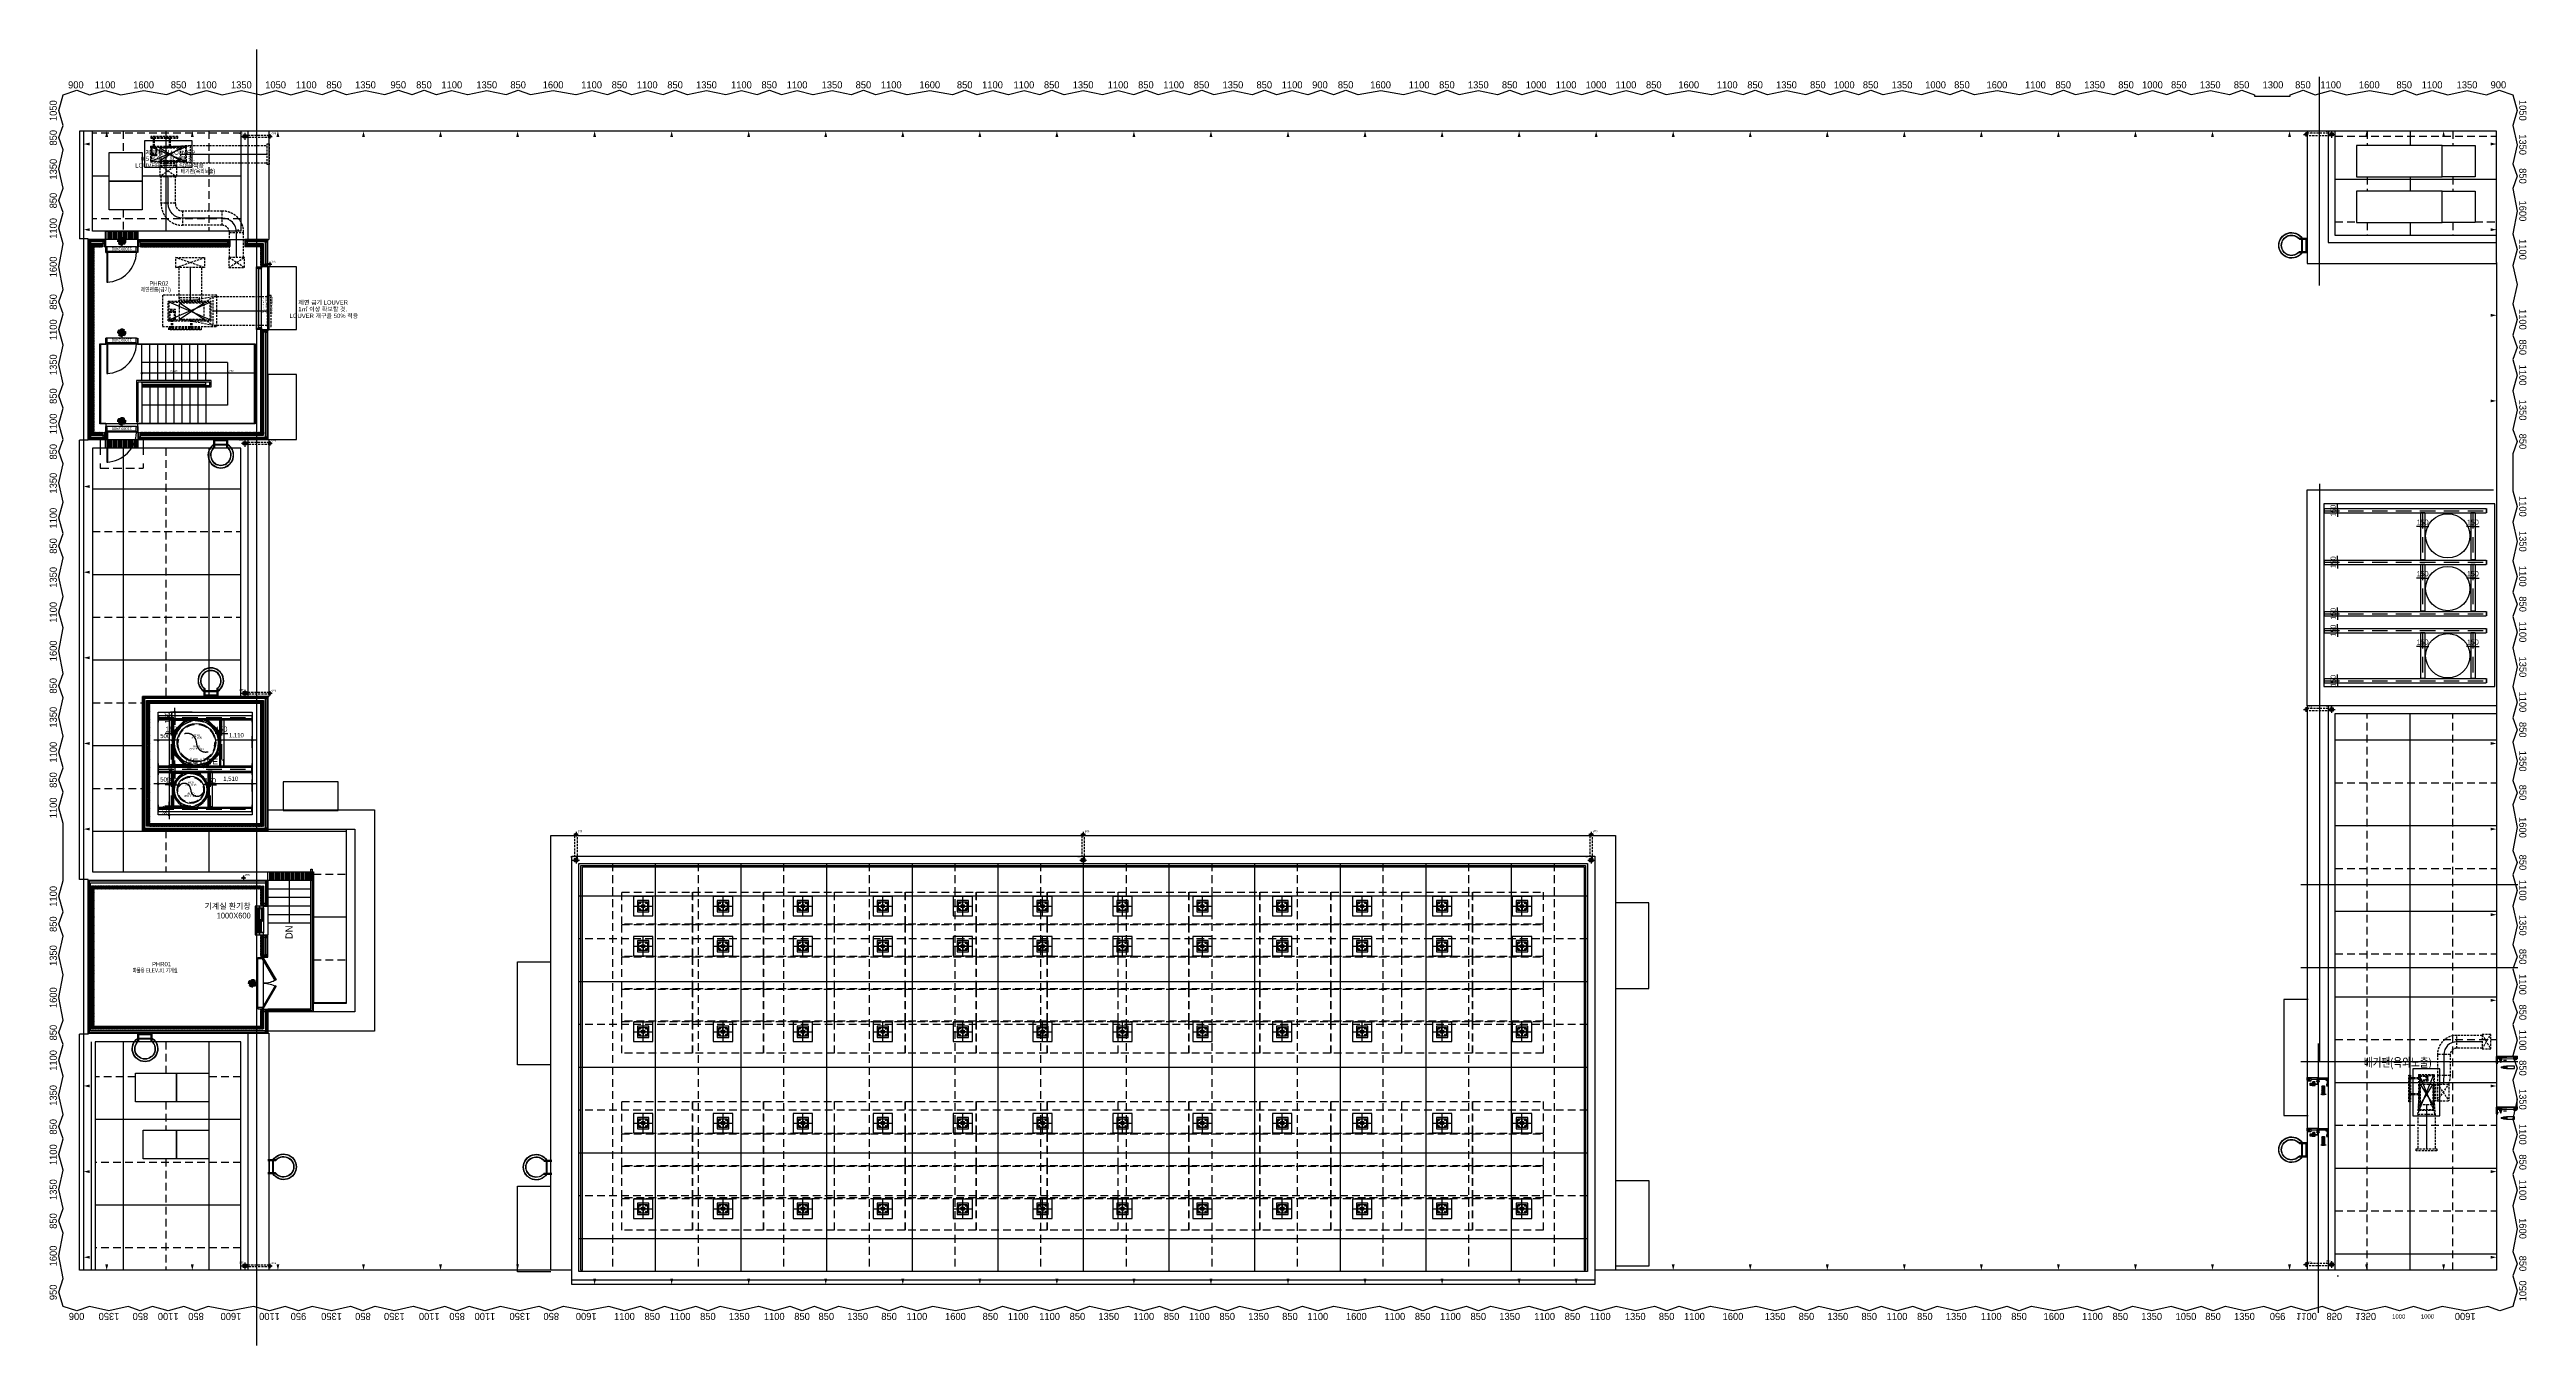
# Model space of a CAD drawing. Header units: millimetres. Extents: x 49504 to 178157, y 34455 to 150915.
# Drawn here: x 91351 to 178157, y 105515 to 150915 of the extents above; entities that cross this region are included whole.
import ezdxf
from ezdxf.enums import TextEntityAlignment as Align

# ---------------------------------------------------------------- set-up
doc = ezdxf.new("R2010")
doc.units = ezdxf.units.MM
doc.header["$LTSCALE"] = 300
for name, pattern in [('CENTER', [23.9, 20.4, -1.4, 0.7, -1.4]), ('CENTERX2', [4, 2.5, -0.5, 0.5, -0.5]), ('ghid', [3, 2, -1]), ('H1', [1.5, 1, -0.5]), ('HID', [2.8, 1.8, -1]), ('HIDDEN', [0.375, 0.25, -0.125]), ('PASUN2', [3, 2, -1])]:
    doc.linetypes.add(name, pattern=pattern)
for name, color, linetype, plot in [('# 실번호_251208', 60, 'Continuous', False), ('A-ETC-소방 NOPLOT', 163, 'Continuous', False), ('A-ETC-전기 NOPLOT', 163, 'Continuous', False), ('NOPLOT', 191, 'Continuous', False), ('NOPLOT-DIM', 191, 'Continuous', False), ('NOPLOT-TEXT', 41, 'Continuous', False)]:
    doc.layers.add(name, color=color, linetype=linetype, plot=plot)
for name, color, linetype in [('0-Sheet', 7, 'Continuous'), ('6FIN', 6, 'Continuous'), ('8', 8, 'Continuous'), ('A-CEN', 1, 'Continuous'), ('A-CORE-STR', 9, 'Continuous'), ('A-CORE-난간', 8, 'Continuous'), ('A-DIM', 7, 'Continuous'), ('A-DOOR', 4, 'Continuous'), ('A-DOOR-1', 1, 'Continuous'), ('A-DOOR-8', 8, 'Continuous'), ('A-ELE', 7, 'Continuous'), ('A-ELE-8', 8, 'Continuous'), ('A-ETC-8', 8, 'Continuous'), ('A-ETC-LADDER', 8, 'Continuous'), ('A-ETC-소방', 253, 'HIDDEN'), ('A-ETC-전기', 253, 'H1'), ('A-FIN', 6, 'Continuous'), ('A-FIN(EX)', 6, 'Continuous'), ('A-FIN-9', 7, 'Continuous'), ('A-FIN-HANDRAIL', 5, 'Continuous'), ('A-HAT', 252, 'Continuous'), ('A-HIDDEN', 7, 'H1'), ('A-SYM', 7, 'Continuous'), ('A-WALL', 3, 'Continuous'), ('A-WIN', 4, 'Continuous'), ('A-WIN-GRILL-ELE', 9, 'Continuous'), ('A-갑종방화문', 7, 'Continuous'), ('A-그릴', 4, 'Continuous'), ('A-방화문표기', 6, 'ghid'), ('A-배수계획-2', 9, 'HIDDEN'), ('A-지붕바닥', 251, 'Continuous'), ('A-하지철물', 55, 'Continuous'), ('ISL', 251, 'Continuous'), ('loco_SCR', 1, 'Continuous'), ('SCREW', 6, 'Continuous'), ('SHEET', 6, 'Continuous'), ('XREF', 7, 'Continuous'), ('도면층1', 3, 'Continuous'), ('보(girder)', 7, 'HID'), ('복합판넬', 6, 'Continuous'), ('우수계획', 7, 'Continuous'), ('장비패드', 7, 'Continuous'), ('코킹', 191, 'Continuous'), ('태양광', 7, 'Continuous'), ('태양광 모듈', 5, 'Continuous'), ('트랜치', 8, 'Continuous')]:
    doc.layers.add(name, color=color, linetype=linetype)
doc.layers.add('A-TEXT-실명', color=3, linetype='Continuous', lineweight=9)
doc.layers.add('A-WIN-ELE', color=8, linetype='Continuous', lineweight=9)
doc.styles.add('Gdim', font='Dotum.ttf')
doc.dimstyles.new('Gdim200', dxfattribs={"dimscale": 200, "dimtxt": 3, "dimasz": 1.2, "dimexe": 2, "dimexo": 3, "dimgap": 1, "dimtad": 1, "dimdsep": 46, "dimlunit": 6, "dimtxsty": 'Gdim', "dimblk1": '_CIDOT', "dimblk2": '_CIDOT', "dimsah": 1, "dimcen": 2.5, "dimdle": 2, "dimclrd": 1, "dimclre": 1, "dimclrt": 3, "dimazin": 2, "dimtfac": 1, "dimtix": 1, "dimtmove": 2, "dimatfit": 3, "dimldrblk": '_CIDOT', "dimfxl": 2, "dimtolj": 1, "dimtzin": 0, "dimarcsym": 0})
doc.dimstyles.new('Gdim30(INT)', dxfattribs={"dimscale": 24, "dimtxt": 3, "dimasz": 1, "dimexe": 1.5, "dimexo": 2, "dimgap": 1, "dimtad": 1, "dimdec": 0, "dimzin": 0, "dimdsep": 46, "dimlunit": 6, "dimtxsty": 'Gdim', "dimblk": 'ToneDOT', "dimcen": 1.5, "dimdle": 1.5, "dimclrd": 1, "dimclre": 1, "dimclrt": 256, "dimadec": 1, "dimazin": 0, "dimtfac": 1, "dimtdec": 0, "dimtix": 1, "dimtmove": 2, "dimatfit": 3, "dimldrblk": 'DOT', "dimfxl": 1, "dimtolj": 1, "dimtzin": 0, "dimlwd": -1, "dimlwe": -1, "dimarcsym": 0})
doc.dimstyles.new('Gdim300', dxfattribs={"dimscale": 300, "dimtxt": 3, "dimasz": 6, "dimexe": 1.5, "dimexo": 2, "dimgap": 1, "dimtad": 1, "dimdec": 0, "dimzin": 0, "dimdsep": 46, "dimlunit": 6, "dimtxsty": 'Gdim', "dimblk": 'DOTSMALL', "dimblk1": 'DOTSMALL', "dimblk2": 'DOTSMALL', "dimcen": 1.5, "dimdle": 1.5, "dimclrd": 1, "dimclre": 1, "dimclrt": 256, "dimazin": 0, "dimtfac": 1, "dimtdec": 0, "dimtix": 1, "dimtmove": 2, "dimatfit": 3, "dimldrblk": 'DOTSMALL', "dimfxl": 1, "dimtolj": 1, "dimtzin": 0, "dimlwd": -1, "dimlwe": -1, "dimarcsym": 0})

msp = doc.modelspace()

# ---------------------------------------------------------------- texts
at = {"layer": '# 실번호_251208', "style": 'Gdim'}
for s, p in [('PHR02', (95184.2, 142718.2, 0)), ('PHR01', (95276.9, 118874.6, 0))]:
    msp.add_text(s, height=150, dxfattribs=at).set_placement(p, align=Align.MIDDLE)
at = {"layer": 'A-ETC-소방 NOPLOT', "ltscale": 0.05, "style": 'Gdim'}
for s, p in [('LOUVER 개구율 50%%% 적용', (94354.8, 146782)), ('0.5㎡ 이상 확보할 것.', (94553.4, 147014)), ('제연 배기 LOUVER', (94716.2, 147227.3)), ('LOUVER 개구율 50%%% 적용', (99763.2, 141512.2)), ('제연 급기 LOUVER', (100068.2, 141979.7)), ('1㎡ 이상 확보할 것.', (100068.2, 141746.7))]:
    msp.add_text(s, height=150, dxfattribs=at).set_placement(p)
at = {"layer": 'A-ETC-소방 NOPLOT', "linetype": 'Continuous', "style": 'Gdim'}
msp.add_text('개구부 1.07㎡미만', height=50, rotation=270, dxfattribs=at).set_placement((98816.4, 142218.5, 0))
at = {"layer": 'A-ETC-소방 NOPLOT', "ltscale": 0.05, "style": 'Gdim'}
for s, p in [('(1.43㎡)', (98926.4, 142200.5)), ('2200x650', (99075.3, 142255.9))]:
    msp.add_text(s, height=100, rotation=270, dxfattribs=at).set_placement(p)
at = {"layer": 'A-ETC-전기 NOPLOT', "char_height": 60, "attachment_point": 5, "style": 'Gdim'}
for s, insert in [('\\A1;({연도 내경})', (96502.4, 126795.8)), ('\\A1;%%c1300', (96502.4, 126887.9)), ('\\A1;({보온} {후} {외경})', (96502.4, 126403.4)), ('\\A1;%%c1550', (96502.4, 126495.4)), ('\\A1;({연도 내경})', (96302.4, 125145.8)), ('\\A1;%%c900', (96302.4, 125237.9)), ('\\A1;({보온} {후} {외경})', (96302.4, 124753.4)), ('\\A1;%%c1150', (96302.4, 124845.4))]:
    msp.add_mtext(s, dxfattribs=dict(at, insert=insert))
at = {"layer": 'NOPLOT-TEXT', "style": 'Gdim'}
for s, height, width, p in [('배기팬(옥외노출)', 150, 0.8, (96554, 146643.9)), ('제연팬룸(급기)', 150, 0.8, (95075.2, 142496.8)), ('연도샤프트-1', 300, 0.6, (96813.3, 125915.6)), ('화물용 ELEV.#1 기계실', 150, 0.7, (95055.7, 118660.7)), ('배기팬(옥외노출)', 300, 0.8, (173642.5, 115410.1))]:
    msp.add_text(s, height=height, dxfattribs=dict(at, width=width)).set_placement(p, align=Align.MIDDLE)
at = {"layer": 'NOPLOT-TEXT', "linetype": 'Continuous', "style": 'Gdim'}
msp.add_text('DN', height=250, rotation=90, dxfattribs=at).set_placement((99868.3, 119987.8), align=Align.CENTER)
at = {"layer": 'NOPLOT-TEXT', "insert": (98401.3, 121007.5, 0), "char_height": 200, "width": 2029.078, "attachment_point": 3, "rotation": 360, "style": 'Gdim'}
msp.add_mtext('기계실 환기창\\P1000X600', dxfattribs=at)

# ---------------------------------------------------------------- blocks, each defined once
blk = doc.blocks.new('FSD-1')
at = {"layer": 'A-DOOR'}
for points in [[(190359, 600587), (190359, 600557), (190319, 600557), (190319, 600542), (190199, 600542), (190159, 600557), (190159, 600587)], [(190359, 599487), (190359, 599517), (190319, 599517), (190319, 599532), (190199, 599532), (190159, 599517), (190159, 599487)], [(190359, 599517), (191399, 599517), (191399, 599557), (190359, 599557)]]:
    blk.add_lwpolyline(points, close=True, dxfattribs=at)
at = {"layer": 'A-DOOR-1'}
blk.add_arc((190323, 599480), 1078, 1.96142, 88.03858, dxfattribs=at)
at = {"layer": 'A-DOOR-8'}
for p, q in [((190159, 600557), (190159, 599517)), ((190319, 600557), (190319, 599517)), ((190359, 600557), (190359, 599517))]:
    blk.add_line(p, q, dxfattribs=at)
at = {"layer": 'NOPLOT'}
for p, q in [((190159, 600602), (190359, 600602)), ((190159, 599472), (190359, 599472))]:
    blk.add_line(p, q, dxfattribs=at)
at = {"layer": 'NOPLOT', "style": 'Gdim'}
blk.add_text('1100X2400', height=100, rotation=270, dxfattribs=at).set_placement((190182, 600395))
blk = doc.blocks.new('LADDER')
at = {"color": 0}
for p, q in [((291, 500), (0, 500)), ((282, 490), (0, 490)), ((267, 472), (0, 472)), ((271, 462), (0, 462)), ((271, 38), (0, 38)), ((267, 28), (0, 28)), ((282, 10), (0, 10)), ((291, 0), (0, 0)), ((51, 462), (51, 38)), ((175, 462), (175, 38)), ((200, 462), (200, 38))]:
    blk.add_line(p, q, dxfattribs=at)
for radius, start, end in [(450, 213.74899, 146.25101), (440, 214.62354, 145.37646), (360, 218.05291, 141.94709), (350, 217.25969, 142.74031)]:
    blk.add_arc((550, 250), radius, start, end, dxfattribs=at)
blk = doc.blocks.new('A$C0A522034')
at = {"layer": 'A-DOOR', "color": 8, "linetype": 'Continuous'}
for p, q in [((-870, 200), (870, 200)), ((-855, 0), (855, 0))]:
    blk.add_line(p, q, dxfattribs=at)
at = {"layer": 'A-DOOR', "linetype": 'Continuous'}
for points in [[(-900, 200), (-870, 200), (-870, 160), (-855, 160), (-855, 0), (-900, 0)], [(-870, 200), (-117, 635), (-97, 600), (-850, 165)], [(870, 200), (117, 635), (97, 600), (850, 165)], [(900, 200), (870, 200), (870, 160), (855, 160), (855, 0), (900, 0)]]:
    blk.add_lwpolyline(points, close=True, dxfattribs=at)
at = {"layer": 'A-DOOR', "color": 1, "linetype": 'Continuous'}
for centre, start, end in [((-870, 200), 0, 30), ((870, 200), 150, 180)]:
    blk.add_arc(centre, 870, start, end, dxfattribs=at)
blk = doc.blocks.new('240513-전산요철 1100')
at = {"layer": 'NOPLOT', "linetype": 'Continuous', "style": 'Gdim'}
blk.add_text('1100', height=250, dxfattribs=at).set_placement((-513658, 49124), align=Align.MIDDLE_CENTER)
blk = doc.blocks.new('240513-전산요철 850')
at = {"layer": 'NOPLOT', "linetype": 'Continuous', "style": 'Gdim'}
blk.add_text('850', height=250, dxfattribs=at).set_placement((-511083, 49124), align=Align.MIDDLE_CENTER)
blk = doc.blocks.new('240513-전산요철 1350')
at = {"layer": 'NOPLOT', "linetype": 'Continuous', "style": 'Gdim'}
blk.add_text('1350', height=250, dxfattribs=at).set_placement((-509983, 49124), align=Align.MIDDLE_CENTER)
blk = doc.blocks.new('240513-전산요철 1600')
at = {"layer": 'NOPLOT', "linetype": 'Continuous', "style": 'Gdim'}
blk.add_text('1600', height=250, dxfattribs=at).set_placement((-512308, 49124), align=Align.MIDDLE_CENTER)
blk = doc.blocks.new('251127-전산동A 외장-PH')
at = {"layer": 'A-FIN(EX)'}
for name, p in [('240513-전산요철 1100', (228506, 991555, 0)), ('240513-전산요철 1600', (228506, 991555, 0)), ('240513-전산요철 850', (228506, 991555, 0)), ('240513-전산요철 1100', (232056, 991555, 0)), ('240513-전산요철 1350', (229606, 991555, 0)), ('240513-전산요철 850', (302956, 991555, 0)), ('240513-전산요철 1100', (306506, 991555, 0)), ('240513-전산요철 1600', (306506, 991555, 0)), ('240513-전산요철 850', (306506, 991555, 0)), ('240513-전산요철 1100', (310056, 991555, 0)), ('240513-전산요철 1350', (307606, 991555, 0))]:
    blk.add_blockref(name, p, dxfattribs=at)
for name, p, rotation in [('240513-전산요철 850', (-237846, 1549907, 0), 90), ('240513-전산요철 1350', (-249546, 528603, 0), 270), ('240513-전산요철 1350', (-237846, 1547707, 0), 90), ('240513-전산요철 850', (-249546, 526403, 0), 270), ('240513-전산요철 850', (-237846, 1547707, 0), 90), ('240513-전산요철 1600', (-249546, 523953, 0), 270), ('240513-전산요철 1100', (-237846, 1549307, 0), 90), ('240513-전산요철 1100', (-249546, 521253, 0), 270), ('240513-전산요철 1600', (-237846, 1546607, 0), 90), ('240513-전산요철 850', (-237846, 1544157, 0), 90), ('240513-전산요철 1100', (-237846, 1545757, 0), 90), ('240513-전산요철 1100', (-249546, 518803, 0), 270), ('240513-전산요철 850', (-249546, 520403, 0), 270), ('240513-전산요철 1350', (-237846, 1540857, 0), 90), ('240513-전산요철 1100', (-249546, 516853, 0), 270), ('240513-전산요철 850', (-237846, 1540857, 0), 90), ('240513-전산요철 1350', (-249546, 519303, 0), 270), ('240513-전산요철 1100', (-237846, 1542457, 0), 90), ('240513-전산요철 850', (-237846, 1538907, 0), 90), ('240513-전산요철 850', (-249546, 517103, 0), 270), ('240513-전산요철 1350', (-237846, 1536707, 0), 90), ('240513-전산요철 1100', (-249546, 512253, 0), 270), ('240513-전산요철 1100', (-237846, 1539157, 0), 90), ('240513-전산요철 850', (-237846, 1535607, 0), 90), ('240513-전산요철 1350', (-249546, 514703, 0), 270), ('240513-전산요철 1350', (-237846, 1533407, 0), 90), ('240513-전산요철 1100', (-249546, 509803, 0), 270), ('240513-전산요철 850', (-249546, 511403, 0), 270), ('240513-전산요철 1100', (-237846, 1535857, 0), 90), ('240513-전산요철 1100', (-249546, 507853, 0), 270), ('240513-전산요철 1600', (-237846, 1533157, 0), 90), ('240513-전산요철 1350', (-249546, 510303, 0), 270), ('240513-전산요철 850', (-237846, 1530707, 0), 90), ('240513-전산요철 1100', (-249546, 505403, 0), 270), ('240513-전산요철 1350', (-237846, 1528507, 0), 90), ('240513-전산요철 850', (-249546, 507003, 0), 270), ('240513-전산요철 1100', (-237846, 1530957, 0), 90), ('240513-전산요철 850', (-237846, 1527407, 0), 90), ('240513-전산요철 1350', (-249546, 507003, 0), 270), ('240513-전산요철 1100', (-237846, 1529007, 0), 90), ('240513-전산요철 850', (-249546, 504803, 0), 270), ('240513-전산요철 1600', (-249546, 502353, 0), 270), ('240513-전산요철 850', (-249546, 502353, 0), 270), ('240513-전산요철 1100', (-237846, 1525907, 0), 90), ('240513-전산요철 1100', (-249546, 498803, 0), 270), ('240513-전산요철 850', (-237846, 1522357, 0), 90), ('240513-전산요철 1350', (-249546, 501253, 0), 270), ('240513-전산요철 1350', (-237846, 1520157, 0), 90), ('240513-전산요철 850', (-249546, 499053, 0), 270), ('240513-전산요철 1600', (-237846, 1521007, 0), 90), ('240513-전산요철 1100', (-249546, 495503, 0), 270), ('240513-전산요철 850', (-249546, 497103, 0), 270), ('240513-전산요철 850', (-237846, 1518557, 0), 90), ('240513-전산요철 1100', (-249546, 493553, 0), 270), ('240513-전산요철 1100', (-237846, 1520157, 0), 90), ('240513-전산요철 850', (-249546, 495153, 0), 270), ('240513-전산요철 1350', (-237846, 1515257, 0), 90), ('240513-전산요철 1350', (-249546, 495153, 0), 270), ('240513-전산요철 850', (-237846, 1515257, 0), 90), ('240513-전산요철 1100', (-237846, 1516857, 0), 90), ('240513-전산요철 1100', (-249546, 490253, 0), 270), ('240513-전산요철 850', (-249546, 491853, 0), 270), ('240513-전산요철 1350', (-237846, 1511957, 0), 90), ('240513-전산요철 1100', (-249546, 488303, 0), 270), ('240513-전산요철 850', (-237846, 1511957, 0), 90), ('240513-전산요철 1600', (-249546, 488303, 0), 270), ('240513-전산요철 1600', (-237846, 1511957, 0), 90), ('240513-전산요철 850', (-249546, 488303, 0), 270), ('240513-전산요철 1350', (-794999, 1046655, 0), 180), ('240513-전산요철 850', (-794999, 1046655, 0), 180), ('240513-전산요철 1100', (-796599, 1046655, 0), 180), ('240513-전산요철 850', (-793049, 1046655, 0), 180), ('240513-전산요철 1600', (-793049, 1046655, 0), 180), ('240513-전산요철 1100', (-793049, 1046655, 0), 180), ('240513-전산요철 1600', (-714749, 1046655, 0), 180)]:
    blk.add_blockref(name, p, dxfattribs=dict(at, rotation=rotation))
at = {"layer": 'A-FIN(EX)', "xscale": -1, "rotation": 180}
for name, p in [('240513-전산요철 1100', (305656, 1046655, 0)), ('240513-전산요철 850', (304056, 1046655, 0)), ('240513-전산요철 1350', (304056, 1046655, 0))]:
    blk.add_blockref(name, p, dxfattribs=at)
at = {"layer": 'NOPLOT', "linetype": 'Continuous', "style": 'Gdim'}
for s, height, p in [('900', 250, (-286177, 1040679, 0)), ('1050', 250, (-279177, 1040679, 0)), ('1100', 250, (-278102, 1040679, 0)), ('850', 250, (-277127, 1040679, 0)), ('1350', 250, (-276027, 1040679, 0)), ('950', 250, (-274877, 1040679, 0)), ('850', 250, (-273977, 1040679, 0)), ('1100', 250, (-273002, 1040679, 0)), ('1350', 250, (-271777, 1040679, 0)), ('850', 250, (-270677, 1040679, 0)), ('1600', 250, (-269452, 1040679, 0)), ('1100', 250, (-268102, 1040679, 0)), ('850', 250, (-267127, 1040679, 0)), ('1100', 250, (-266152, 1040679, 0)), ('850', 250, (-265177, 1040679, 0)), ('1350', 250, (-264077, 1040679, 0)), ('1100', 250, (-262852, 1040679, 0)), ('850', 250, (-261877, 1040679, 0)), ('1100', 250, (-260902, 1040679, 0)), ('1350', 250, (-259677, 1040679, 0)), ('850', 250, (-258577, 1040679, 0)), ('1100', 250, (-257602, 1040679, 0)), ('1600', 250, (-256252, 1040679, 0)), ('850', 250, (-255027, 1040679, 0)), ('1100', 250, (-254052, 1040679, 0)), ('1100', 250, (-252952, 1040679, 0)), ('850', 250, (-251977, 1040679, 0)), ('1350', 250, (-250877, 1040679, 0)), ('1100', 250, (-249652, 1040679, 0)), ('850', 250, (-248677, 1040679, 0)), ('1100', 250, (-247702, 1040679, 0)), ('850', 250, (-246727, 1040679, 0)), ('1350', 250, (-245627, 1040679, 0)), ('850', 250, (-244527, 1040679, 0)), ('1100', 250, (-243552, 1040679, 0)), ('900', 250, (-242577, 1040679, 0)), ('850', 250, (-241677, 1040679, 0)), ('1600', 250, (-240452, 1040679, 0)), ('1100', 250, (-239102, 1040679, 0)), ('850', 250, (-238127, 1040679, 0)), ('1350', 250, (-237027, 1040679, 0)), ('850', 250, (-235927, 1040679, 0)), ('1000', 250, (-235002, 1040679, 0)), ('1100', 250, (-233952, 1040679, 0)), ('1000', 250, (-232902, 1040679, 0)), ('1100', 250, (-231852, 1040679, 0)), ('850', 250, (-230877, 1040679, 0)), ('1600', 250, (-229652, 1040679, 0)), ('1100', 250, (-228302, 1040679, 0)), ('850', 250, (-227327, 1040679, 0)), ('1350', 250, (-226227, 1040679, 0)), ('850', 250, (-225127, 1040679, 0)), ('1000', 250, (-224202, 1040679, 0)), ('850', 250, (-223277, 1040679, 0)), ('1350', 250, (-222177, 1040679, 0)), ('1000', 250, (-221002, 1040679, 0)), ('850', 250, (-220077, 1040679, 0)), ('1600', 250, (-218852, 1040679, 0)), ('1100', 250, (-217502, 1040679, 0)), ('850', 250, (-216527, 1040679, 0)), ('1350', 250, (-215427, 1040679, 0)), ('850', 250, (-214327, 1040679, 0)), ('1000', 250, (-213402, 1040679, 0)), ('850', 250, (-212477, 1040679, 0)), ('1350', 250, (-211377, 1040679, 0)), ('850', 250, (-210277, 1040679, 0)), ('1300', 250, (-209177, 1040679, 0)), ('900', 250, (-201277, 1040679, 0)), ('900', 250, (-286152, 997531, 0)), ('1100', 250, (-266952, 997531, 0)), ('850', 250, (-265977, 997531, 0)), ('1100', 250, (-265002, 997531, 0)), ('850', 250, (-264027, 997531, 0)), ('1350', 250, (-262927, 997531, 0)), ('1100', 250, (-261702, 997531, 0)), ('850', 250, (-260727, 997531, 0)), ('850', 250, (-259877, 997531, 0)), ('1350', 250, (-258777, 997531, 0)), ('850', 250, (-257677, 997531, 0)), ('1100', 250, (-256702, 997531, 0)), ('1600', 250, (-255352, 997531, 0)), ('850', 250, (-254127, 997531, 0)), ('1100', 250, (-253152, 997531, 0)), ('1100', 250, (-252052, 997531, 0)), ('850', 250, (-251077, 997531, 0)), ('1350', 250, (-249977, 997531, 0)), ('1100', 250, (-248752, 997531, 0)), ('850', 250, (-247777, 997531, 0)), ('1100', 250, (-246802, 997531, 0)), ('850', 250, (-245827, 997531, 0)), ('1350', 250, (-244727, 997531, 0)), ('850', 250, (-243627, 997531, 0)), ('1100', 250, (-242652, 997531, 0)), ('1600', 250, (-241302, 997531, 0)), ('1100', 250, (-239952, 997531, 0)), ('850', 250, (-238977, 997531, 0)), ('1100', 250, (-238002, 997531, 0)), ('850', 250, (-237027, 997531, 0)), ('1350', 250, (-235927, 997531, 0)), ('1100', 250, (-234702, 997531, 0)), ('850', 250, (-233727, 997531, 0)), ('1100', 250, (-232752, 997531, 0)), ('1350', 250, (-231527, 997531)), ('850', 250, (-230427, 997531, 0)), ('1100', 250, (-229452, 997531, 0)), ('1600', 250, (-228102, 997531, 0)), ('1350', 250, (-226627, 997531, 0)), ('850', 250, (-225527, 997531, 0)), ('1350', 250, (-224427, 997531, 0)), ('850', 250, (-223327, 997531, 0)), ('1100', 250, (-222352, 997531, 0)), ('850', 250, (-221377, 997531, 0)), ('1350', 250, (-220277, 997531, 0)), ('1100', 250, (-219052, 997531, 0)), ('850', 250, (-218077, 997531, 0)), ('1600', 250, (-216852, 997531, 0)), ('1100', 250, (-215502, 997531, 0)), ('850', 250, (-214527, 997531, 0)), ('1350', 250, (-213427, 997531, 0)), ('1050', 250, (-212227, 997531, 0)), ('850', 250, (-211277, 997531, 0)), ('1350', 250, (-210177, 997531, 0)), ('1000', 150, (-204770, 997531, 0)), ('1000', 150, (-203762, 997531, 0))]:
    blk.add_text(s, height=height, dxfattribs=at).set_placement(p, align=Align.MIDDLE_CENTER)
for s, rotation, p in [('1050', 90, (-286971, 1039774, 0)), ('1050', 270, (-200422, 1039786, 0)), ('950', 90, (-286971, 998375, 0)), ('1050', 90, (-200422, 998424, 0)), ('950', 180, (-278376, 997531, 0)), ('1350', 180, (-277216, 997531, 0)), ('850', 180, (-276116, 997531, 0)), ('1350', 180, (-275016, 997531, 0)), ('1100', 180, (-273791, 997531, 0)), ('850', 180, (-272816, 997531, 0)), ('1100', 180, (-271841, 997531, 0)), ('1350', 180, (-270616, 997531, 0)), ('850', 180, (-269516, 997531, 0)), ('1600', 180, (-268291, 997531, 0)), ('950', 180, (-209016, 997531, 0))]:
    blk.add_text(s, height=250, rotation=rotation, dxfattribs=at).set_placement(p, align=Align.MIDDLE_CENTER)
blk = doc.blocks.new('*U14')
at = {"layer": '6FIN'}
blk.add_lwpolyline([(25, 50), (-25, 50), (-25, 0), (25, 0)], close=True, dxfattribs=at)
at = {"layer": 'SHEET', "color": 8}
for p, q in [((-22, 3), (23, 47)), ((23, 3), (-22, 47))]:
    blk.add_line(p, q, dxfattribs=at)
blk.add_lwpolyline([(22, 2), (-22, 2, -0.414214), (-22, 3), (-22, 47, -0.414214), (-22, 48), (22, 48, -0.414214), (23, 47), (23, 3, -0.414214)], format="xyb", close=True, dxfattribs=at)
blk = doc.blocks.new('screw-2')
at = {"layer": 'loco_SCR', "linetype": 'CENTERX2'}
blk.add_line((-9, 0), (20, 0), dxfattribs=at)
at = {"layer": 'loco_SCR'}
for p, q in [((-2, 2), (-2, 3)), ((-1, 0), (-2, 1)), ((0, 4), (0, -4)), ((0, 2), (13, 2)), ((4, 2), (2, -3)), ((6, 2), (4, -3)), ((8, 2), (6, -3)), ((9, 2), (8, -3)), ((11, 2), (10, 1)), ((16, 0), (11, 1)), ((16, 0), (12, -2)), ((16, 0), (13, 2)), ((-1, 0), (-2, -1)), ((-2, -2), (-2, -3)), ((0, -2), (12, -2)), ((10, -1), (9, -3))]:
    blk.add_line(p, q, dxfattribs=at)
for centre, radius, start, end in [((0, 0), 4, 90, 270), ((-2, 1), 0.5, 135, 249.90676), ((-2, 3), 0.393, 352.90945, 75.28993), ((-1, 0), 0.262, 273.80758, 86.54792), ((11, -1), 1.4, 70.8182, 270.52942), ((-2, -1), 0.5, 109.98259, 225), ((-2, -3), 0.393, 261.9149, 3.48676)]:
    blk.add_arc(centre, radius, start, end, dxfattribs=at)
blk = doc.blocks.new('A$Caf999d5d')
at = {"layer": 'A-FIN'}
for p, q in [((-1, 15), (25, 15)), ((3, 19), (29, 19)), ((25, 7), (25, 15)), ((28, 7), (25, 7)), ((29, 7), (25, 7)), ((29, 7), (29, 19))]:
    blk.add_line(p, q, dxfattribs=at)
at = {"layer": '코킹', "color": 1}
blk.add_circle((15, 8), 7.5, dxfattribs=at)
at = {"layer": '코킹', "color": 1, "extrusion": (0, 0, -1)}
blk.add_ellipse((-1, 8), major_axis=(0, 7.5), ratio=0.368706, start_param=0, end_param=3.141604, dxfattribs=at)
at = {"layer": 'SCREW', "xscale": 0.700000000000001, "yscale": 0.700000000000001, "zscale": 0.700000000000001, "rotation": 359.9997454971837}
blk.add_blockref('screw-2', (25, 11), dxfattribs=at)
blk = doc.blocks.new('*U18')
at = {"layer": 'A-하지철물'}
for points in [[(-2405, -220), (-2405, 0), (755, 0), (755, -220)], [(-2355, -220), (-2355, -50), (705, -50), (705, -220)]]:
    blk.add_lwpolyline(points, dxfattribs=at)
at = {"layer": '복합판넬'}
for points in [[(-2435, -205), (-2435, 30), (785, 30), (785, -205)], [(-2431, -201), (-2431, 26), (781, 26), (781, -201)]]:
    blk.add_lwpolyline(points, dxfattribs=at)
at = {"layer": 'A-FIN'}
blk.add_blockref('A$Caf999d5d', (-2434, -220), dxfattribs=at)
at = {"layer": 'A-FIN', "xscale": -1}
blk.add_blockref('A$Caf999d5d', (784, -220), dxfattribs=at)
at = {"layer": '보(girder)', "xscale": -1, "rotation": 180}
for p in [(-2380, 0), (730, 0)]:
    blk.add_blockref('*U14', p, dxfattribs=at)
blk = doc.blocks.new('*U19')
at = {"layer": 'A-하지철물'}
for points in [[(-2714, -220), (-2714, 0), (-2004, 0), (-2004, -220)], [(-2664, -220), (-2664, -50), (-2054, -50), (-2054, -220)]]:
    blk.add_lwpolyline(points, dxfattribs=at)
at = {"layer": '복합판넬'}
for points in [[(-2744, -205), (-2744, 30), (-1974, 30), (-1974, -205)], [(-2740, -201), (-2740, 26), (-1978, 26), (-1978, -201)]]:
    blk.add_lwpolyline(points, dxfattribs=at)
at = {"layer": 'A-FIN'}
blk.add_blockref('A$Caf999d5d', (-2743, -220), dxfattribs=at)
at = {"layer": 'A-FIN', "xscale": -1}
blk.add_blockref('A$Caf999d5d', (-1975, -220), dxfattribs=at)
at = {"layer": '보(girder)', "xscale": -1, "rotation": 180}
for p in [(-2690, 0), (-2030, 0)]:
    blk.add_blockref('*U14', p, dxfattribs=at)
blk = doc.blocks.new('*U22')
at = {"layer": 'A-그릴', "color": 8, "ltscale": 4}
for p, q in [((-1234, 170), (866, 170)), ((-1234, 0), (866, 0))]:
    blk.add_line(p, q, dxfattribs=at)
at = {"layer": 'A-그릴', "color": 8}
for p, q in [((-1219, 170), (851, 170)), ((851, 73), (-1219, 73))]:
    blk.add_line(p, q, dxfattribs=at)
at = {"layer": 'A-그릴', "color": 7, "ltscale": 4}
blk.add_line((866, 0), (866, 170), dxfattribs=at)
at = {"layer": 'A-그릴', "ltscale": 4}
for points in [[(-1234, 0), (-1234, 170), (-1284, 170), (-1284, 0), (-1234, 0)], [(916, 0), (916, 170), (866, 170), (866, 0), (916, 0)]]:
    blk.add_lwpolyline(points, dxfattribs=at)
for points in [[(-1235, 1), (-1235, 169), (-1283, 169), (-1283, 1)], [(-1219, 170), (-1234, 170), (-1234, 168), (-1232, 168), (-1232, 169), (-1228, 169), (-1228, 74), (-1232, 74), (-1232, 75), (-1234, 75), (-1234, 73), (-1219, 73), (-1219, 77), (-1220, 77), (-1220, 74), (-1227, 74), (-1227, 169), (-1220, 169), (-1220, 166), (-1219, 166)], [(851, 170), (866, 170), (866, 168), (865, 168), (865, 169), (860, 169), (860, 74), (865, 74), (865, 75), (866, 75), (866, 73), (851, 73), (851, 77), (852, 77), (852, 74), (859, 74), (859, 169), (852, 169), (852, 166), (851, 166)], [(915, 1), (915, 169), (867, 169), (867, 1)]]:
    blk.add_lwpolyline(points, close=True, dxfattribs=at)
blk = doc.blocks.new('*U28')
at = {"layer": '트랜치'}
for p, q in [((50, 300), (50, 0)), ((100, 300), (100, 0)), ((150, 300), (150, 0)), ((200, 300), (200, 0)), ((250, 300), (250, 0)), ((300, 300), (300, 0)), ((350, 300), (350, 0)), ((400, 300), (400, 0)), ((450, 300), (450, 0)), ((500, 300), (500, 0)), ((550, 300), (550, 0)), ((600, 300), (600, 0)), ((650, 300), (650, 0)), ((700, 300), (700, 0)), ((750, 300), (750, 0)), ((800, 300), (800, 0)), ((850, 300), (850, 0)), ((900, 300), (900, 0)), ((950, 300), (950, 0)), ((1000, 300), (1000, 0)), ((1050, 300), (1050, 0)), ((1100, 300), (1100, 0))]:
    blk.add_line(p, q, dxfattribs=at)
at = {"layer": '트랜치', "color": 0}
blk.add_lwpolyline([(0, 300), (1130, 300), (1130, 0), (0, 0)], close=True, dxfattribs=at)
blk = doc.blocks.new('*U21')
at = {"layer": '트랜치'}
for p, q in [((50, 300), (50, 0)), ((100, 300), (100, 0)), ((150, 300), (150, 0)), ((200, 300), (200, 0)), ((250, 300), (250, 0)), ((300, 300), (300, 0)), ((350, 300), (350, 0)), ((400, 300), (400, 0)), ((450, 300), (450, 0)), ((500, 300), (500, 0)), ((550, 300), (550, 0)), ((600, 300), (600, 0)), ((650, 300), (650, 0)), ((700, 300), (700, 0)), ((750, 300), (750, 0)), ((800, 300), (800, 0)), ((850, 300), (850, 0)), ((900, 300), (900, 0)), ((950, 300), (950, 0)), ((1000, 300), (1000, 0)), ((1050, 300), (1050, 0)), ((1100, 300), (1100, 0)), ((1150, 300), (1150, 0)), ((1200, 300), (1200, 0)), ((1250, 300), (1250, 0)), ((1300, 300), (1300, 0)), ((1350, 300), (1350, 0)), ((1400, 300), (1400, 0)), ((1450, 300), (1450, 0)), ((1500, 300), (1500, 0)), ((1550, 300), (1550, 0)), ((1600, 300), (1600, 0))]:
    blk.add_line(p, q, dxfattribs=at)
at = {"layer": '트랜치', "color": 0}
blk.add_lwpolyline([(0, 300), (1600, 300), (1600, 0), (0, 0)], close=True, dxfattribs=at)
blk = doc.blocks.new('SYM-갑종방화문')
at = {"layer": 'A-방화문표기'}
blk.add_hatch(color=251, dxfattribs=at).paths.add_polyline_path([(-600, 0, 1), (600, 0, 1)])
at = {"layer": 'A-방화문표기', "color": 251}
blk.add_circle((0, 0), 600, dxfattribs=at)
blk = doc.blocks.new('A$C1B410CB1')
at = {"layer": 'NOPLOT'}
blk.add_line((100, 100), (100, 244), dxfattribs=at)
at = {"layer": 'A-갑종방화문', "xscale": 0.1666666666666667, "yscale": 0.1666666666666667, "zscale": 0.1666666666666667}
blk.add_blockref('SYM-갑종방화문', (100, 100), dxfattribs=at)
blk = doc.blocks.new('A$Ca5d45634')
at = {"layer": 'A-ELE'}
blk.add_lwpolyline([(-322, -42122), (-482, -41625), (-328, -41148), (-481, -40350), (-330, -39552), (-482, -39125), (-328, -38698), (-481, -38025), (-329, -37351), (-481, -36800), (-329, -36251), (-482, -35825), (-328, -35398), (-481, -34725), (-329, -34051), (-481, -33500), (-329, -32951), (-482, -32525), (-328, -32098), (-481, -31300), (-329, -30501), (-481, -29825), (-329, -29152), (-482, -28725), (-329, -28299), (-481, -27750), (-328, -27196), (-328, -25204), (-481, -24650), (-329, -24101), (-482, -23675), (-329, -23249), (-481, -22700), (-329, -22149), (-481, -21475), (-329, -20802), (-482, -20375), (-328, -19948), (-481, -19150), (-329, -18351), (-481, -17800), (-329, -17249), (-481, -16575), (-329, -15902), (-482, -15475), (-329, -15049), (-481, -14500), (-329, -13949), (-481, -13275), (-329, -12602), (-482, -12175), (-329, -11749), (-481, -11200), (-329, -10651), (-482, -10225), (-328, -9798), (-481, -9125), (-329, -8451), (-481, -7900), (-329, -7351), (-482, -6925), (-328, -6498), (-481, -5700), (-329, -4901), (-481, -4350), (-329, -3801), (-482, -3375), (-328, -2948), (-481, -2275), (-329, -1602), (-482, -1175), (-329, -749), (-481, -225), (-323, 321), (150, 482), (601, 329), (1150, 481), (1701, 329), (2500, 481), (3298, 330), (3725, 482), (4151, 329), (4700, 481), (5251, 329), (5925, 481), (6599, 329), (7125, 481), (7650, 329), (8200, 481), (8747, 330), (8752, 330), (9175, 482), (9598, 330), (9604, 330), (10275, 481), (10946, 330), (10953, 330), (11425, 482), (11897, 330), (11902, 330), (12325, 482), (12748, 330), (12753, 330), (13300, 481), (13847, 330), (13854, 330), (14525, 481), (15196, 330), (15202, 330), (15625, 482), (16048, 330), (16055, 330), (16850, 481), (17645, 330), (17653, 330), (18200, 481), (18747, 330), (18752, 330), (19175, 482), (19598, 330), (19603, 330), (20150, 481), (20697, 330), (20702, 330), (21125, 482), (21548, 330), (21554, 330), (22225, 481), (22896, 330), (22903, 330), (23450, 481), (23997, 330), (24002, 330), (24425, 482), (24848, 330), (24853, 330), (25400, 481), (25947, 330), (25954, 330), (26625, 481), (27296, 330), (27302, 330), (27725, 482), (28148, 330), (28153, 330), (28700, 481), (29247, 330), (29255, 330), (30050, 481), (30845, 330), (30852, 330), (31275, 482), (31698, 330), (31703, 330), (32250, 481), (32797, 330), (32803, 330), (33350, 481), (33897, 330), (33902, 330), (34325, 482), (34748, 330), (34754, 330), (35425, 481), (36096, 330), (36103, 330), (36650, 481), (37197, 330), (37202, 330), (37625, 482), (38048, 330), (38053, 330), (38600, 481), (39147, 330), (39152, 330), (39575, 482), (39998, 330), (40004, 330), (40675, 481), (41346, 330), (41352, 330), (41775, 482), (42198, 330), (42203, 330), (42750, 481), (43297, 330), (43303, 330), (43750, 482), (44197, 330), (44202, 330), (44625, 482), (45048, 330), (45055, 330), (45850, 481), (46645, 330), (46653, 330), (47200, 481), (47747, 330), (47752, 330), (48175, 482), (48598, 330), (48604, 330), (49275, 481), (49946, 330), (49952, 330), (50375, 482), (50798, 330), (50803, 330), (51300, 481), (51797, 330), (51803, 330), (52350, 481), (52897, 330), (52903, 330), (53400, 481), (53897, 330), (53903, 330), (54450, 481), (54997, 330), (55002, 330), (55425, 482), (55848, 330), (55855, 330), (56650, 481), (57445, 330), (57453, 330), (58000, 481), (58547, 330), (58552, 330), (58975, 482), (59398, 330), (59404, 330), (60075, 481), (60746, 330), (60752, 330), (61175, 482), (61598, 330), (61603, 330), (62100, 481), (62597, 330), (62602, 330), (63025, 482), (63448, 330), (63454, 330), (64125, 481), (64796, 330), (64803, 330), (65300, 481), (65797, 330), (65802, 330), (66225, 482), (66648, 330), (66655, 330), (67450, 481), (68245, 330), (68253, 330), (68800, 481), (69347, 330), (69352, 330), (69775, 482), (70198, 330), (70204, 330), (70875, 481), (71546, 330), (71552, 330), (71975, 482), (72398, 330), (72403, 330), (72900, 481), (73397, 330), (73402, 330), (73825, 482), (74248, 330), (74254, 330), (74925, 481), (75596, 330), (75602, 330), (76025, 482), (76472, 321), (76472, 280), (77720, 280), (77720, 318), (78175, 482), (78601, 329), (79150, 481), (79701, 329), (80500, 481), (81298, 330), (81725, 482), (82151, 329), (82700, 481), (83251, 329), (83925, 481), (84598, 329), (85050, 482), (85523, 321), (85681, -225), (85529, -751), (85681, -1425), (85529, -2098), (85682, -2525), (85528, -2952), (85681, -3750), (85529, -4549), (85681, -5100), (85529, -5651), (85681, -6325), (85529, -6999), (85681, -7550), (85529, -8099), (85682, -8525), (85529, -8951), (85681, -9500), (85529, -10051), (85681, -10725), (85529, -11398), (85682, -11825), (85527, -12255), (85528, -13546), (85681, -14100), (85529, -14651), (85681, -15325), (85529, -15999), (85681, -16550), (85529, -17099), (85682, -17525), (85529, -17951), (85681, -18500), (85529, -19051), (85681, -19725), (85529, -20399), (85681, -20950), (85529, -21499), (85682, -21925), (85528, -22352), (85681, -23025), (85529, -23698), (85682, -24125), (85528, -24552), (85681, -25350), (85530, -26148), (85682, -26575), (85529, -27001), (85681, -27550), (85529, -28101), (85681, -28775), (85529, -29448), (85682, -29875), (85529, -30301), (85681, -30850), (85529, -31399), (85682, -31825), (85529, -32251), (85681, -32800), (85529, -33349), (85682, -33775), (85529, -34202), (85681, -34875), (85529, -35549), (85681, -36100), (85529, -36649), (85682, -37075), (85529, -37501), (85681, -38050), (85529, -38601), (85681, -39400), (85530, -40198), (85682, -40625), (85529, -41051), (85681, -41575), (85523, -42121), (85075, -42282), (84648, -42128), (83850, -42281), (83052, -42129), (82550, -42281), (82050, -42129), (81550, -42281), (81049, -42129), (80375, -42281), (79702, -42129), (79275, -42282), (78849, -42129), (78300, -42281), (77753, -42130), (77747, -42130), (77275, -42282), (76803, -42130), (76796, -42130), (76125, -42281), (75454, -42130), (75448, -42130), (75025, -42282), (74602, -42130), (74597, -42130), (74075, -42281), (73553, -42130), (73546, -42130), (72875, -42281), (72204, -42130), (72198, -42130), (71775, -42282), (71352, -42130), (71347, -42130), (70800, -42281), (70253, -42130), (70245, -42130), (69450, -42281), (68655, -42130), (68648, -42130), (68225, -42282), (67802, -42130), (67797, -42130), (67250, -42281), (66703, -42130), (66696, -42130), (66025, -42281), (65354, -42130), (65348, -42130), (64925, -42282), (64502, -42130), (64497, -42130), (63950, -42281), (63403, -42130), (63398, -42130), (62975, -42282), (62552, -42130), (62546, -42130), (61875, -42281), (61204, -42130), (61198, -42130), (60775, -42282), (60352, -42130), (60346, -42130), (59675, -42281), (59004, -42130), (58995, -42130), (58200, -42281), (57405, -42130), (57397, -42130), (56850, -42281), (56303, -42130), (56298, -42130), (55875, -42282), (55452, -42130), (55446, -42130), (54775, -42281), (54104, -42130), (54097, -42130), (53550, -42281), (53003, -42130), (52998, -42130), (52575, -42282), (52152, -42130), (52147, -42130), (51600, -42281), (51053, -42130), (51046, -42130), (50375, -42281), (49704, -42130), (49698, -42130), (49275, -42282), (48852, -42130), (48847, -42130), (48300, -42281), (47753, -42130), (47748, -42130), (47325, -42282), (46902, -42130), (46897, -42130), (46350, -42281), (45803, -42130), (45795, -42130), (45000, -42281), (44205, -42130), (44197, -42130), (43650, -42281), (43103, -42130), (43098, -42130), (42675, -42282), (42252, -42130), (42246, -42130), (41575, -42281), (40904, -42130), (40898, -42130), (40475, -42282), (40052, -42130), (40047, -42130), (39500, -42281), (38953, -42130), (38948, -42130), (38525, -42282), (38102, -42130), (38097, -42130), (37550, -42281), (37003, -42130), (36996, -42130), (36325, -42281), (35654, -42130), (35648, -42130), (35225, -42282), (34802, -42130), (34797, -42130), (34250, -42281), (33703, -42130), (33697, -42130), (33150, -42281), (32603, -42130), (32598, -42130), (32175, -42282), (31752, -42130), (31745, -42130), (30950, -42281), (30155, -42130), (30147, -42130), (29600, -42281), (29053, -42130), (29048, -42130), (28625, -42282), (28202, -42130), (28196, -42130), (27525, -42281), (26854, -42130), (26848, -42130), (26425, -42282), (26002, -42130), (25998, -42130), (25575, -42282), (25152, -42130), (25147, -42130), (24600, -42281), (24053, -42130), (24046, -42130), (23375, -42281), (22704, -42130), (22698, -42130), (22275, -42282), (21852, -42130), (21847, -42130), (21300, -42281), (20753, -42130), (20748, -42130), (20325, -42282), (19902, -42130), (19897, -42130), (19350, -42281), (18803, -42130), (18795, -42130), (18000, -42281), (17205, -42130), (17198, -42130), (16775, -42282), (16352, -42130), (16346, -42130), (15675, -42281), (15004, -42130), (14997, -42130), (14450, -42281), (13903, -42130), (13898, -42130), (13475, -42282), (13052, -42130), (13047, -42130), (12500, -42281), (11953, -42130), (11946, -42130), (11275, -42281), (10604, -42130), (10598, -42130), (10175, -42282), (9752, -42130), (9746, -42130), (9075, -42281), (8404, -42130), (8397, -42130), (7925, -42282), (7450, -42129), (6900, -42281), (6349, -42129), (5550, -42281), (4752, -42130), (4325, -42282), (3899, -42129), (3350, -42281), (2801, -42129), (2375, -42282), (1948, -42128), (1275, -42281), (602, -42129), (150, -42282)], close=True, dxfattribs=at)
blk = doc.blocks.new('A$C4ff37237')
at = {"layer": '우수계획', "color": 1}
for p, q in [((0, 79, 0), (158, 79, 0)), ((79, 158, 0), (79, 0, 0))]:
    blk.add_line(p, q, dxfattribs=at)
at = {"layer": '우수계획', "color": 6, "lineweight": -3}
blk.add_circle((79, 79, 0), 37.5, dxfattribs=at)
at = {"layer": 'NOPLOT', "style": 'Gdim'}
blk.add_text('Ø75', height=60, dxfattribs=at).set_placement((217, 177), align=Align.MIDDLE)
blk = doc.blocks.new('A$Cacae0627')
at = {"layer": '우수계획', "color": 1}
for p, q in [((-528, 0), (528, 0)), ((0, 528), (0, -528))]:
    blk.add_line(p, q, dxfattribs=at)
at = {"layer": '우수계획', "color": 6, "lineweight": -3}
blk.add_lwpolyline([(-250, 250), (250, 250), (250, -250), (-250, -250)], close=True, dxfattribs=at)
blk.add_circle((0, 0), 167, dxfattribs=at)
blk = doc.blocks.new('A$Cfdea7a82')
at = {"layer": 'A-SYM', "xscale": 0.2249999999999964, "yscale": 0.2249999999999964, "zscale": 0.2249999999999964}
blk.add_blockref('A$Cacae0627', (204, 119, 0), dxfattribs=at)
at = {"layer": 'NOPLOT', "style": 'Gdim'}
blk.add_text('Ø75', height=60, dxfattribs=at).set_placement((82, 233), align=Align.MIDDLE)
blk = doc.blocks.new('ToneDOT')
at = {"layer": 'A-DIM', "color": 1, "linetype": 'ByBlock'}
blk.add_line((1.5, 0), (-1.5, 0), dxfattribs=at)
at = {"layer": 'A-DIM', "color": 1, "linetype": 'ByBlock', "const_width": 3}
blk.add_lwpolyline([(0.375, 0, 1), (-0.375, 0, 1)], format="xyb", close=True, dxfattribs=at)
blk = doc.blocks.new('*D32')
at = {"layer": 'Defpoints', "color": 0, "transparency": 16777216}
for p in [(96824, 139578), (96824, 139354), (98554, 139354)]:
    blk.add_point(p, dxfattribs=at)
at = {"layer": 'NOPLOT-DIM', "color": 1, "transparency": 16777216}
for p, q in [((96824, 139402), (96824, 139614)), ((98530, 139578), (96848, 139578)), ((98554, 139402), (98554, 139614))]:
    blk.add_line(p, q, dxfattribs=at)
at = {"layer": 'NOPLOT-DIM', "color": 1, "transparency": 16777216, "xscale": 24, "yscale": 24, "zscale": 24, "rotation": 180}
blk.add_blockref('ToneDOT', (96824, 139578), dxfattribs=at)
at = {"layer": 'NOPLOT-DIM', "color": 1, "transparency": 16777216, "xscale": 24, "yscale": 24, "zscale": 24}
blk.add_blockref('ToneDOT', (98554, 139578), dxfattribs=at)
at = {"layer": 'NOPLOT-DIM', "transparency": 16777216, "insert": (97689, 139645), "char_height": 72, "attachment_point": 5, "style": 'Gdim'}
blk.add_mtext('\\A1;1,730', dxfattribs=at)
blk = doc.blocks.new('_Dot')
at = {"color": 0, "linetype": 'ByBlock', "lineweight": -2}
blk.add_line((-0.5, 0), (-1, 0), dxfattribs=at)
at = {"color": 0, "linetype": 'ByBlock', "const_width": 0.5}
blk.add_lwpolyline([(-0.25, 0, 1), (0.25, 0, 1)], format="xyb", close=True, dxfattribs=at)
blk = doc.blocks.new('*D33')
at = {"layer": 'Defpoints', "color": 0, "transparency": 16777216}
for p in [(94584, 139578), (94584, 139354), (96824, 139354)]:
    blk.add_point(p, dxfattribs=at)
at = {"layer": 'NOPLOT-DIM', "color": 1, "transparency": 16777216}
for p, q in [((94584, 139402), (94584, 139614)), ((96800, 139578), (94608, 139578)), ((96824, 139402), (96824, 139614))]:
    blk.add_line(p, q, dxfattribs=at)
at = {"layer": 'NOPLOT-DIM', "color": 1, "transparency": 16777216, "xscale": 24, "yscale": 24, "zscale": 24, "rotation": 180}
blk.add_blockref('ToneDOT', (94584, 139578), dxfattribs=at)
at = {"layer": 'NOPLOT-DIM', "color": 1, "transparency": 16777216, "xscale": 24, "yscale": 24, "zscale": 24}
blk.add_blockref('ToneDOT', (96824, 139578), dxfattribs=at)
at = {"layer": 'NOPLOT-DIM', "transparency": 16777216, "insert": (95704, 139645), "char_height": 72, "attachment_point": 5, "style": 'Gdim'}
blk.add_mtext('\\A1;2,240', dxfattribs=at)
blk = doc.blocks.new('_CIDOT')
at = {"color": 0, "linetype": 'ByBlock'}
blk.add_line((2, 0), (-1, 0), dxfattribs=at)
at = {"color": 0, "linetype": 'ByBlock', "const_width": 0.5}
blk.add_lwpolyline([(-0.25, 0, 1), (0.25, 0, 1)], format="xyb", close=True, dxfattribs=at)
blk = doc.blocks.new('*D48')
at = {"layer": 'Defpoints', "color": 155, "lineweight": -2, "transparency": 16777216}
for p, q in [((-2839, 225), (-2419, 225)), ((-2839, 75), (-2419, 75)), ((-2539, 297), (-2539, 369)), ((-2539, 75), (-2539, 225)), ((-2539, 3), (-2539, -69))]:
    blk.add_line(p, q, dxfattribs=at)
at = {"layer": 'Defpoints', "color": 0, "transparency": 16777216}
for p in [(-3019, 225), (-3019, 75), (-2539, 225)]:
    blk.add_point(p, dxfattribs=at)
at = {"layer": 'Defpoints', "color": 155, "lineweight": -2, "transparency": 16777216, "xscale": 71.99999999999994, "yscale": 71.99999999999994, "zscale": 71.99999999999994}
for p, rotation in [((-2539, 225), 270), ((-2539, 75), 90)]:
    blk.add_blockref('_CIDOT', p, dxfattribs=dict(at, rotation=rotation))
at = {"layer": 'Defpoints', "color": 155, "transparency": 16777216, "insert": (-2689, 150), "char_height": 180, "attachment_point": 5, "rotation": 90, "style": 'Gdim'}
blk.add_mtext('\\A1;150', dxfattribs=at)
blk = doc.blocks.new('*D49')
at = {"layer": 'Defpoints', "color": 155, "lineweight": -2, "transparency": 16777216}
for p, q in [((-2839, 225), (-2419, 225)), ((-2839, 75), (-2419, 75)), ((-2539, 297), (-2539, 369)), ((-2539, 75), (-2539, 225)), ((-2539, 3), (-2539, -69))]:
    blk.add_line(p, q, dxfattribs=at)
at = {"layer": 'Defpoints', "color": 0, "transparency": 16777216}
for p in [(-3019, 225), (-3019, 75), (-2539, 225)]:
    blk.add_point(p, dxfattribs=at)
at = {"layer": 'Defpoints', "color": 155, "lineweight": -2, "transparency": 16777216, "xscale": 71.99999999999994, "yscale": 71.99999999999994, "zscale": 71.99999999999994}
for p, rotation in [((-2539, 225), 270), ((-2539, 75), 90)]:
    blk.add_blockref('_CIDOT', p, dxfattribs=dict(at, rotation=rotation))
at = {"layer": 'Defpoints', "color": 155, "transparency": 16777216, "insert": (-2689, 150), "char_height": 180, "attachment_point": 5, "rotation": 90, "style": 'Gdim'}
blk.add_mtext('\\A1;150', dxfattribs=at)
blk = doc.blocks.new('*D50')
at = {"layer": 'Defpoints', "color": 155, "lineweight": -2, "transparency": 16777216}
for p, q in [((-2839, 225), (-2419, 225)), ((-2839, 75), (-2419, 75)), ((-2539, 297), (-2539, 369)), ((-2539, 75), (-2539, 225)), ((-2539, 3), (-2539, -69))]:
    blk.add_line(p, q, dxfattribs=at)
at = {"layer": 'Defpoints', "color": 0, "transparency": 16777216}
for p in [(-3019, 225), (-3019, 75), (-2539, 225)]:
    blk.add_point(p, dxfattribs=at)
at = {"layer": 'Defpoints', "color": 155, "lineweight": -2, "transparency": 16777216, "xscale": 71.99999999999994, "yscale": 71.99999999999994, "zscale": 71.99999999999994}
for p, rotation in [((-2539, 225), 270), ((-2539, 75), 90)]:
    blk.add_blockref('_CIDOT', p, dxfattribs=dict(at, rotation=rotation))
at = {"layer": 'Defpoints', "color": 155, "transparency": 16777216, "insert": (-2689, 150), "char_height": 180, "attachment_point": 5, "rotation": 90, "style": 'Gdim'}
blk.add_mtext('\\A1;150', dxfattribs=at)
blk = doc.blocks.new('청소용고리')
at = {"layer": 'A-TEXT-실명'}
blk.add_lwpolyline([(0, 0, 0, 100, 0), (200, 0, 100, 100, 0)], format="xyseb", dxfattribs=at)
blk = doc.blocks.new('G$CF06C846F')
at = {"layer": '태양광', "color": 6, "linetype": 'CENTER', "ltscale": 5}
for p, q in [((0, 29), (58, 29)), ((29, 58), (29, 0))]:
    blk.add_line(p, q, dxfattribs=at)
at = {"layer": '태양광', "color": 6}
blk.add_lwpolyline([(14, 20), (29, 12), (44, 20), (44, 38), (29, 46), (14, 38)], close=True, dxfattribs=at)
for radius in [15, 10]:
    blk.add_circle((29, 29), radius, dxfattribs=at)
blk = doc.blocks.new('G$CCACB8904')
at = {"layer": '태양광', "color": 1, "linetype": 'CENTER', "ltscale": 50}
for p, q in [((-40, 300), (640, 300)), ((300, 640), (300, -40))]:
    blk.add_line(p, q, dxfattribs=at)
at = {"layer": '태양광', "color": 9}
for p, q in [((450, 450), (150, 450)), ((150, 450), (150, 150)), ((150, 150), (450, 150)), ((250, 304.5), (185, 304.5)), ((185, 295.5), (185, 304.5)), ((250, 295.5), (185, 295.5)), ((230, 295.5), (230, 304.5)), ((295.5, 350), (295.5, 415)), ((295.5, 415), (304.5, 415)), ((295.5, 370), (304.5, 370)), ((295.5, 250), (295.5, 185)), ((304.5, 225), (295.5, 225)), ((304.5, 185), (295.5, 185)), ((304.5, 350), (304.5, 415)), ((304.5, 250), (304.5, 185)), ((350, 304.5), (415, 304.5)), ((350, 295.5), (415, 295.5)), ((370, 304.5), (370, 295.5)), ((415, 304.5), (415, 295.5)), ((450, 150), (450, 450))]:
    blk.add_line(p, q, dxfattribs=at)
at = {"layer": '태양광', "color": 8}
blk.add_lwpolyline([(640, 640), (640, -40), (-40, -40), (-40, 640)], close=True, dxfattribs=at)
at = {"layer": '태양광', "color": 251, "linetype": 'HID'}
blk.add_lwpolyline([(500, 100), (100, 100), (100, 500), (500, 500)], close=True, dxfattribs=at)
at = {"layer": '태양광', "color": 4}
for points in [[(250, 250), (350, 250), (350, 350), (250, 350)], [(253.2, 253.2), (346.8, 253.2), (346.8, 346.8), (253.2, 346.8)]]:
    blk.add_lwpolyline(points, close=True, dxfattribs=at)
at = {"layer": '태양광'}
for p in [(161, 381), (161, 161), (381, 381), (381, 161)]:
    blk.add_blockref('G$CF06C846F', p, dxfattribs=at)
blk = doc.blocks.new('*U58')
blk.add_blockref('G$CCACB8904', (-300, -300))
blk = doc.blocks.new('*U57')
at = {"layer": '태양광'}
blk.add_blockref('*U58', (0, 0), dxfattribs=at)
blk = doc.blocks.new('*U51')
at = {"layer": '태양광'}
blk.add_blockref('*U57', (0, 0), dxfattribs=at)
blk = doc.blocks.new('*U56')
at = {"color": 6}
for p in [(0, 3000), (2800, 3000), (5600, 3000), (8400, 3000), (0, 0), (2800, 0), (5600, 0), (8400, 0)]:
    blk.add_blockref('*U51', p, dxfattribs=at)
at = {"color": 0, "linetype": 'ByBlock', "lineweight": -2, "transparency": 16777216}
for p in [(11200, 3000), (14000, 3000), (16800, 3000), (19600, 3000), (22400, 3000), (25200, 3000), (28000, 3000), (30800, 3000), (11200, 0), (14000, 0), (16800, 0), (19600, 0), (22400, 0), (25200, 0), (28000, 0), (30800, 0)]:
    blk.add_blockref('*U51', p, dxfattribs=at)
blk = doc.blocks.new('*U60')
blk.add_blockref('G$CCACB8904', (-300, -300))
blk = doc.blocks.new('*U59')
at = {"layer": '태양광'}
blk.add_blockref('*U60', (0, 0), dxfattribs=at)
blk = doc.blocks.new('*U53')
at = {"layer": '태양광'}
blk.add_blockref('*U59', (0, 0), dxfattribs=at)
blk = doc.blocks.new('*U52')
at = {"color": 6}
for p in [(0, 3000), (2800, 3000), (5600, 3000), (8400, 3000), (0, 0), (2800, 0), (5600, 0), (8400, 0)]:
    blk.add_blockref('*U53', p, dxfattribs=at)
at = {"color": 0, "linetype": 'ByBlock', "lineweight": -2, "transparency": 16777216}
for p in [(11200, 3000), (14000, 3000), (16800, 3000), (19600, 3000), (22400, 3000), (25200, 3000), (28000, 3000), (30800, 3000), (11200, 0), (14000, 0), (16800, 0), (19600, 0), (22400, 0), (25200, 0), (28000, 0), (30800, 0)]:
    blk.add_blockref('*U53', p, dxfattribs=at)
blk = doc.blocks.new('*U62')
blk.add_blockref('G$CCACB8904', (-300, -300))
blk = doc.blocks.new('*U61')
at = {"layer": '태양광'}
blk.add_blockref('*U62', (0, 0), dxfattribs=at)
blk = doc.blocks.new('*U55')
at = {"layer": '태양광'}
blk.add_blockref('*U61', (0, 0), dxfattribs=at)
blk = doc.blocks.new('*U54')
at = {"color": 6}
for p in [(0, 0), (2800, 0), (5600, 0), (8400, 0)]:
    blk.add_blockref('*U55', p, dxfattribs=at)
at = {"color": 0, "linetype": 'ByBlock', "lineweight": -2, "transparency": 16777216}
for p in [(11200, 0), (14000, 0), (16800, 0), (19600, 0), (22400, 0), (25200, 0), (28000, 0), (30800, 0)]:
    blk.add_blockref('*U55', p, dxfattribs=at)
blk = doc.blocks.new('A$Cffc8aa5b')
at = {"layer": '태양광 모듈', "linetype": 'HID', "ltscale": 0.5, "elevation": 0}
for points in [[(9057, -6713), (11522, -6713), (11522, -7830), (9057, -7830)], [(11542, -6713), (14007, -6713), (14007, -7830), (11542, -7830)], [(14027, -6713), (16492, -6713), (16492, -7830), (14027, -7830)], [(16512, -6713), (18977, -6713), (18977, -7830), (16512, -7830)], [(18997, -6713), (21462, -6713), (21462, -7830), (18997, -7830)], [(21482, -6713), (23947, -6713), (23947, -7830), (21482, -7830)], [(23967, -6713), (26432, -6713), (26432, -7830), (23967, -7830)], [(26452, -6713), (28917, -6713), (28917, -7830), (26452, -7830)], [(28937, -6713), (31402, -6713), (31402, -7830), (28937, -7830)], [(31422, -6713), (33887, -6713), (33887, -7830), (31422, -7830)], [(33907, -6713), (36372, -6713), (36372, -7830), (33907, -7830)], [(36392, -6713), (38857, -6713), (38857, -7830), (36392, -7830)], [(38877, -6713), (41342, -6713), (41342, -7830), (38877, -7830)], [(9057, -7845), (11522, -7845), (11522, -8961), (9057, -8961)], [(11542, -7845), (14007, -7845), (14007, -8961), (11542, -8961)], [(14027, -7845), (16492, -7845), (16492, -8961), (14027, -8961)], [(16512, -7845), (18977, -7845), (18977, -8961), (16512, -8961)], [(18997, -7845), (21462, -7845), (21462, -8961), (18997, -8961)], [(21482, -7845), (23947, -7845), (23947, -8961), (21482, -8961)], [(23967, -7845), (26432, -7845), (26432, -8961), (23967, -8961)], [(26452, -7845), (28917, -7845), (28917, -8961), (26452, -8961)], [(28937, -7845), (31402, -7845), (31402, -8961), (28937, -8961)], [(31422, -7845), (33887, -7845), (33887, -8961), (31422, -8961)], [(33907, -7845), (36372, -7845), (36372, -8961), (33907, -8961)], [(36392, -7845), (38857, -7845), (38857, -8961), (36392, -8961)], [(38877, -7845), (41342, -7845), (41342, -8961), (38877, -8961)], [(9057, -8976), (11522, -8976), (11522, -10093), (9057, -10093)], [(11542, -8976), (14007, -8976), (14007, -10093), (11542, -10093)], [(14027, -8976), (16492, -8976), (16492, -10093), (14027, -10093)], [(16512, -8976), (18977, -8976), (18977, -10093), (16512, -10093)], [(18997, -8976), (21462, -8976), (21462, -10093), (18997, -10093)], [(21482, -8976), (23947, -8976), (23947, -10093), (21482, -10093)], [(23967, -8976), (26432, -8976), (26432, -10093), (23967, -10093)], [(26452, -8976), (28917, -8976), (28917, -10093), (26452, -10093)], [(28937, -8976), (31402, -8976), (31402, -10093), (28937, -10093)], [(31422, -8976), (33887, -8976), (33887, -10093), (31422, -10093)], [(33907, -8976), (36372, -8976), (36372, -10093), (33907, -10093)], [(36392, -8976), (38857, -8976), (38857, -10093), (36392, -10093)], [(38877, -8976), (41342, -8976), (41342, -10093), (38877, -10093)], [(9057, -10108), (11522, -10108), (11522, -11224), (9057, -11224)], [(11542, -10108), (14007, -10108), (14007, -11224), (11542, -11224)], [(14027, -10108), (16492, -10108), (16492, -11224), (14027, -11224)], [(16512, -10108), (18977, -10108), (18977, -11224), (16512, -11224)], [(18997, -10108), (21462, -10108), (21462, -11224), (18997, -11224)], [(21482, -10108), (23947, -10108), (23947, -11224), (21482, -11224)], [(23967, -10108), (26432, -10108), (26432, -11224), (23967, -11224)], [(26452, -10108), (28917, -10108), (28917, -11224), (26452, -11224)], [(28937, -10108), (31402, -10108), (31402, -11224), (28937, -11224)], [(31422, -10108), (33887, -10108), (33887, -11224), (31422, -11224)], [(33907, -10108), (36372, -10108), (36372, -11224), (33907, -11224)], [(36392, -10108), (38857, -10108), (38857, -11224), (36392, -11224)], [(38877, -10108), (41342, -10108), (41342, -11224), (38877, -11224)], [(9057, -11239), (11522, -11239), (11522, -12356), (9057, -12356)], [(11542, -11239), (14007, -11239), (14007, -12356), (11542, -12356)], [(14027, -11239), (16492, -11239), (16492, -12356), (14027, -12356)], [(16512, -11239), (18977, -11239), (18977, -12356), (16512, -12356)], [(18997, -11239), (21462, -11239), (21462, -12356), (18997, -12356)], [(21482, -11239), (23947, -11239), (23947, -12356), (21482, -12356)], [(23967, -11239), (26432, -11239), (26432, -12356), (23967, -12356)], [(26452, -11239), (28917, -11239), (28917, -12356), (26452, -12356)], [(28937, -11239), (31402, -11239), (31402, -12356), (28937, -12356)], [(31422, -11239), (33887, -11239), (33887, -12356), (31422, -12356)], [(33907, -11239), (36372, -11239), (36372, -12356), (33907, -12356)], [(36392, -11239), (38857, -11239), (38857, -12356), (36392, -12356)], [(38877, -11239), (41342, -11239), (41342, -12356), (38877, -12356)], [(9057, -14044), (11522, -14044), (11522, -15161), (9057, -15161)], [(11542, -14044), (14007, -14044), (14007, -15161), (11542, -15161)], [(14027, -14044), (16492, -14044), (16492, -15161), (14027, -15161)], [(16512, -14044), (18977, -14044), (18977, -15161), (16512, -15161)], [(18997, -14044), (21462, -14044), (21462, -15161), (18997, -15161)], [(21482, -14044), (23947, -14044), (23947, -15161), (21482, -15161)], [(23967, -14044), (26432, -14044), (26432, -15161), (23967, -15161)], [(26452, -14044), (28917, -14044), (28917, -15161), (26452, -15161)], [(28937, -14044), (31402, -14044), (31402, -15161), (28937, -15161)], [(31422, -14044), (33887, -14044), (33887, -15161), (31422, -15161)], [(33907, -14044), (36372, -14044), (36372, -15161), (33907, -15161)], [(36392, -14044), (38857, -14044), (38857, -15161), (36392, -15161)], [(38877, -14044), (41342, -14044), (41342, -15161), (38877, -15161)], [(9057, -15176), (11522, -15176), (11522, -16293), (9057, -16293)], [(11542, -15176), (14007, -15176), (14007, -16293), (11542, -16293)], [(14027, -15176), (16492, -15176), (16492, -16293), (14027, -16293)], [(16512, -15176), (18977, -15176), (18977, -16293), (16512, -16293)], [(18997, -15176), (21462, -15176), (21462, -16293), (18997, -16293)], [(21482, -15176), (23947, -15176), (23947, -16293), (21482, -16293)], [(23967, -15176), (26432, -15176), (26432, -16293), (23967, -16293)], [(26452, -15176), (28917, -15176), (28917, -16293), (26452, -16293)], [(28937, -15176), (31402, -15176), (31402, -16293), (28937, -16293)], [(31422, -15176), (33887, -15176), (33887, -16293), (31422, -16293)], [(33907, -15176), (36372, -15176), (36372, -16293), (33907, -16293)], [(36392, -15176), (38857, -15176), (38857, -16293), (36392, -16293)], [(38877, -15176), (41342, -15176), (41342, -16293), (38877, -16293)], [(9057, -16307), (11522, -16307), (11522, -17424), (9057, -17424)], [(11542, -16307), (14007, -16307), (14007, -17424), (11542, -17424)], [(14027, -16307), (16492, -16307), (16492, -17424), (14027, -17424)], [(16512, -16307), (18977, -16307), (18977, -17424), (16512, -17424)], [(18997, -16307), (21462, -16307), (21462, -17424), (18997, -17424)], [(21482, -16307), (23947, -16307), (23947, -17424), (21482, -17424)], [(23967, -16307), (26432, -16307), (26432, -17424), (23967, -17424)], [(26452, -16307), (28917, -16307), (28917, -17424), (26452, -17424)], [(28937, -16307), (31402, -16307), (31402, -17424), (28937, -17424)], [(31422, -16307), (33887, -16307), (33887, -17424), (31422, -17424)], [(33907, -16307), (36372, -16307), (36372, -17424), (33907, -17424)], [(36392, -16307), (38857, -16307), (38857, -17424), (36392, -17424)], [(38877, -16307), (41342, -16307), (41342, -17424), (38877, -17424)], [(9057, -17439), (11522, -17439), (11522, -18556), (9057, -18556)], [(11542, -17439), (14007, -17439), (14007, -18556), (11542, -18556)], [(14027, -17439), (16492, -17439), (16492, -18556), (14027, -18556)], [(16512, -17439), (18977, -17439), (18977, -18556), (16512, -18556)], [(18997, -17439), (21462, -17439), (21462, -18556), (18997, -18556)], [(21482, -17439), (23947, -17439), (23947, -18556), (21482, -18556)], [(23967, -17439), (26432, -17439), (26432, -18556), (23967, -18556)], [(26452, -17439), (28917, -17439), (28917, -18556), (26452, -18556)], [(28937, -17439), (31402, -17439), (31402, -18556), (28937, -18556)], [(31422, -17439), (33887, -17439), (33887, -18556), (31422, -18556)], [(33907, -17439), (36372, -17439), (36372, -18556), (33907, -18556)], [(36392, -17439), (38857, -17439), (38857, -18556), (36392, -18556)], [(38877, -17439), (41342, -17439), (41342, -18556), (38877, -18556)]]:
    blk.add_lwpolyline(points, close=True, dxfattribs=at)
at = {"color": 6, "xscale": -1, "rotation": 180}
for name, p in [('*U54', (9800, -7200)), ('*U52', (9800, -8600)), ('*U56', (9800, -14800))]:
    blk.add_blockref(name, p, dxfattribs=at)
blk = doc.blocks.new('_DotSmall')
at = {"color": 0, "linetype": 'ByBlock', "const_width": 0.5}
blk.add_lwpolyline([(-0.0625, 0, 1), (0.0625, 0, 1)], format="xyb", close=True, dxfattribs=at)
blk = doc.blocks.new('*D70')
at = {"layer": 'A-ETC-전기 NOPLOT', "color": 1, "transparency": 16777216}
for p, q in [((95738, 125855), (95738, 126005)), ((96349, 125855), (95588, 125855)), ((96654, 125555), (95588, 125555)), ((95738, 125855), (95738, 125555)), ((95738, 125555), (95738, 125405))]:
    blk.add_line(p, q, dxfattribs=at)
at = {"layer": 'Defpoints', "color": 0, "transparency": 16777216}
for p in [(95738, 125555), (96499, 125855), (96804, 125555)]:
    blk.add_point(p, dxfattribs=at)
at = {"layer": 'A-ETC-전기 NOPLOT', "color": 1, "transparency": 16777216, "xscale": 150, "yscale": 150, "zscale": 150}
for p, rotation in [((95738, 125855), 270), ((95738, 125555), 90)]:
    blk.add_blockref('_DotSmall', p, dxfattribs=dict(at, rotation=rotation))
at = {"layer": 'A-ETC-전기 NOPLOT', "transparency": 16777216, "insert": (95588, 125705), "char_height": 150, "attachment_point": 5, "rotation": 90, "style": 'Gdim'}
blk.add_mtext('\\A1;300', dxfattribs=at)
blk = doc.blocks.new('*D68')
at = {"layer": 'A-ETC-전기 NOPLOT', "color": 1, "transparency": 16777216}
for p, q in [((96349, 127705), (95588, 127705)), ((95738, 127705), (95738, 127855)), ((95738, 127705), (95738, 127405)), ((96349, 127405), (95588, 127405)), ((95738, 127405), (95738, 127255))]:
    blk.add_line(p, q, dxfattribs=at)
at = {"layer": 'Defpoints', "color": 0, "transparency": 16777216}
for p in [(96499, 127705), (95738, 127405), (96499, 127405)]:
    blk.add_point(p, dxfattribs=at)
at = {"layer": 'A-ETC-전기 NOPLOT', "color": 1, "transparency": 16777216, "xscale": 150, "yscale": 150, "zscale": 150}
for p, rotation in [((95738, 127705), 270), ((95738, 127405), 90)]:
    blk.add_blockref('_DotSmall', p, dxfattribs=dict(at, rotation=rotation))
at = {"layer": 'A-ETC-전기 NOPLOT', "transparency": 16777216, "insert": (95588, 127555), "char_height": 150, "attachment_point": 5, "rotation": 90, "style": 'Gdim'}
blk.add_mtext('\\A1;300', dxfattribs=at)
blk = doc.blocks.new('*D69')
at = {"layer": 'A-ETC-전기 NOPLOT', "color": 1, "transparency": 16777216}
for p, q in [((96149, 124405), (95388, 124405)), ((95538, 124405), (95538, 124555)), ((95538, 124105), (95538, 124405)), ((96149, 124105), (95388, 124105)), ((95538, 124105), (95538, 123955))]:
    blk.add_line(p, q, dxfattribs=at)
at = {"layer": 'Defpoints', "color": 0, "transparency": 16777216}
for p in [(95538, 124405), (96299, 124405), (96299, 124105)]:
    blk.add_point(p, dxfattribs=at)
at = {"layer": 'A-ETC-전기 NOPLOT', "color": 1, "transparency": 16777216, "xscale": 150, "yscale": 150, "zscale": 150}
for p, rotation in [((95538, 124405), 270), ((95538, 124105), 90)]:
    blk.add_blockref('_DotSmall', p, dxfattribs=dict(at, rotation=rotation))
at = {"layer": 'A-ETC-전기 NOPLOT', "transparency": 16777216, "insert": (95388, 124255), "char_height": 150, "attachment_point": 5, "rotation": 90, "style": 'Gdim'}
blk.add_mtext('\\A1;300', dxfattribs=at)
blk = doc.blocks.new('*D67')
at = {"layer": 'A-ETC-전기 NOPLOT', "color": 1, "transparency": 16777216}
for p, q in [((95154, 126451), (95154, 126866)), ((95654, 126451), (95654, 126866)), ((95804, 126716), (95004, 126716))]:
    blk.add_line(p, q, dxfattribs=at)
at = {"layer": 'Defpoints', "color": 0, "transparency": 16777216}
for p in [(95154, 126716), (95154, 126301), (95654, 126301)]:
    blk.add_point(p, dxfattribs=at)
at = {"layer": 'A-ETC-전기 NOPLOT', "color": 1, "transparency": 16777216, "xscale": 150, "yscale": 150, "zscale": 150, "rotation": 180}
blk.add_blockref('_DotSmall', (95154, 126716), dxfattribs=at)
at = {"layer": 'A-ETC-전기 NOPLOT', "color": 1, "transparency": 16777216, "xscale": 150, "yscale": 150, "zscale": 150}
blk.add_blockref('_DotSmall', (95654, 126716), dxfattribs=at)
at = {"layer": 'A-ETC-전기 NOPLOT', "transparency": 16777216, "insert": (95404, 126866), "char_height": 150, "attachment_point": 5, "style": 'Gdim'}
blk.add_mtext('\\A1;500', dxfattribs=at)
blk = doc.blocks.new('*D64')
at = {"layer": 'A-ETC-전기 NOPLOT', "color": 1, "transparency": 16777216}
for p, q in [((97344, 126451), (97344, 126866)), ((98454, 126451), (98454, 126866)), ((98604, 126716), (97194, 126716))]:
    blk.add_line(p, q, dxfattribs=at)
at = {"layer": 'Defpoints', "color": 0, "transparency": 16777216}
for p in [(97344, 126716), (97344, 126301), (98454, 126301)]:
    blk.add_point(p, dxfattribs=at)
at = {"layer": 'A-ETC-전기 NOPLOT', "color": 1, "transparency": 16777216, "xscale": 150, "yscale": 150, "zscale": 150, "rotation": 180}
blk.add_blockref('_DotSmall', (97344, 126716), dxfattribs=at)
at = {"layer": 'A-ETC-전기 NOPLOT', "color": 1, "transparency": 16777216, "xscale": 150, "yscale": 150, "zscale": 150}
blk.add_blockref('_DotSmall', (98454, 126716), dxfattribs=at)
at = {"layer": 'A-ETC-전기 NOPLOT', "transparency": 16777216, "insert": (97899, 126881), "char_height": 150, "attachment_point": 5, "style": 'Gdim'}
blk.add_mtext('\\A1;1,110', dxfattribs=at)
blk = doc.blocks.new('*D65')
at = {"layer": 'A-ETC-전기 NOPLOT', "color": 1, "transparency": 16777216}
for p, q in [((95804, 125191), (95004, 125191)), ((95154, 124926), (95154, 125341)), ((95654, 124926), (95654, 125341))]:
    blk.add_line(p, q, dxfattribs=at)
at = {"layer": 'Defpoints', "color": 0, "transparency": 16777216}
for p in [(95154, 125191), (95154, 124776), (95654, 124776)]:
    blk.add_point(p, dxfattribs=at)
at = {"layer": 'A-ETC-전기 NOPLOT', "color": 1, "transparency": 16777216, "xscale": 150, "yscale": 150, "zscale": 150, "rotation": 180}
blk.add_blockref('_DotSmall', (95154, 125191), dxfattribs=at)
at = {"layer": 'A-ETC-전기 NOPLOT', "color": 1, "transparency": 16777216, "xscale": 150, "yscale": 150, "zscale": 150}
blk.add_blockref('_DotSmall', (95654, 125191), dxfattribs=at)
at = {"layer": 'A-ETC-전기 NOPLOT', "transparency": 16777216, "insert": (95404, 125341), "char_height": 150, "attachment_point": 5, "style": 'Gdim'}
blk.add_mtext('\\A1;500', dxfattribs=at)
blk = doc.blocks.new('*D66')
at = {"layer": 'A-ETC-전기 NOPLOT', "color": 1, "transparency": 16777216}
for p, q in [((98604, 125191), (96794, 125191)), ((96944, 124926), (96944, 125341)), ((98454, 124926), (98454, 125341))]:
    blk.add_line(p, q, dxfattribs=at)
at = {"layer": 'Defpoints', "color": 0, "transparency": 16777216}
for p in [(96944, 125191), (96944, 124776), (98454, 124776)]:
    blk.add_point(p, dxfattribs=at)
at = {"layer": 'A-ETC-전기 NOPLOT', "color": 1, "transparency": 16777216, "xscale": 150, "yscale": 150, "zscale": 150, "rotation": 180}
blk.add_blockref('_DotSmall', (96944, 125191), dxfattribs=at)
at = {"layer": 'A-ETC-전기 NOPLOT', "color": 1, "transparency": 16777216, "xscale": 150, "yscale": 150, "zscale": 150}
blk.add_blockref('_DotSmall', (98454, 125191), dxfattribs=at)
at = {"layer": 'A-ETC-전기 NOPLOT', "transparency": 16777216, "insert": (97699, 125355), "char_height": 150, "attachment_point": 5, "style": 'Gdim'}
blk.add_mtext('\\A1;1,510', dxfattribs=at)
blk = doc.blocks.new('*D43')
at = {"layer": 'Defpoints', "color": 155, "lineweight": -2, "transparency": 16777216}
for p, q in [((-2839, 225), (-2419, 225)), ((-2839, 75), (-2419, 75)), ((-2539, 297), (-2539, 369)), ((-2539, 75), (-2539, 225)), ((-2539, 3), (-2539, -69))]:
    blk.add_line(p, q, dxfattribs=at)
at = {"layer": 'Defpoints', "color": 0, "transparency": 16777216}
for p in [(-3019, 225), (-3019, 75), (-2539, 225)]:
    blk.add_point(p, dxfattribs=at)
at = {"layer": 'Defpoints', "color": 155, "lineweight": -2, "transparency": 16777216, "xscale": 71.99999999999994, "yscale": 71.99999999999994, "zscale": 71.99999999999994}
for p, rotation in [((-2539, 225), 270), ((-2539, 75), 90)]:
    blk.add_blockref('_CIDOT', p, dxfattribs=dict(at, rotation=rotation))
at = {"layer": 'Defpoints', "color": 155, "transparency": 16777216, "insert": (-2689, 150), "char_height": 180, "attachment_point": 5, "rotation": 90, "style": 'Gdim'}
blk.add_mtext('\\A1;150', dxfattribs=at)
blk = doc.blocks.new('*D41')
at = {"layer": 'Defpoints', "color": 155, "lineweight": -2, "transparency": 16777216}
for p, q in [((-2839, 225), (-2419, 225)), ((-2839, 75), (-2419, 75)), ((-2539, 297), (-2539, 369)), ((-2539, 75), (-2539, 225)), ((-2539, 3), (-2539, -69))]:
    blk.add_line(p, q, dxfattribs=at)
at = {"layer": 'Defpoints', "color": 0, "transparency": 16777216}
for p in [(-3019, 225), (-3019, 75), (-2539, 225)]:
    blk.add_point(p, dxfattribs=at)
at = {"layer": 'Defpoints', "color": 155, "lineweight": -2, "transparency": 16777216, "xscale": 71.99999999999994, "yscale": 71.99999999999994, "zscale": 71.99999999999994}
for p, rotation in [((-2539, 225), 270), ((-2539, 75), 90)]:
    blk.add_blockref('_CIDOT', p, dxfattribs=dict(at, rotation=rotation))
at = {"layer": 'Defpoints', "color": 155, "transparency": 16777216, "insert": (-2689, 150), "char_height": 180, "attachment_point": 5, "rotation": 90, "style": 'Gdim'}
blk.add_mtext('\\A1;150', dxfattribs=at)
blk = doc.blocks.new('A$C632c858f')
at = {"layer": 'A-ETC-8'}
blk.add_arc((-3, 0), 24, 341.82483, 18.17517, dxfattribs=at)
blk.add_ellipse((34, 0), major_axis=(7.59, 0), ratio=0.987937, dxfattribs=at)
blk = doc.blocks.new('너트 M12')
for p, q in [((-9, 0), (9, 0)), ((-10, -9), (-10, -1)), ((9, -10), (-9, -10)), ((0, -8), (0, -1)), ((10, -1), (10, -9))]:
    blk.add_line(p, q)
for centre, start, end in [((-9, -1), 90, 180), ((-9, -9), 180, 270), ((9, -1), 0, 90), ((9, -9), 270, 0)]:
    blk.add_arc(centre, 0.5, start, end)
at = {"extrusion": (0, 0, -1)}
for centre, major_axis, ratio, start_param, end_param in [((-5, -1), (-4.75, 0.31), 0.185359, -0.024388, 3.141593), ((5, -1), (4.75, 0.31), 0.185108, 3.141593, 6.30754), ((-5, -9), (4.75, 0.31), 0.187111, 0, 3.166211), ((5, -9), (-4.75, 0.31), 0.185991, 3.117121, 6.283185)]:
    blk.add_ellipse(centre, major_axis=major_axis, ratio=ratio, start_param=start_param, end_param=end_param, dxfattribs=at)
blk = doc.blocks.new('A$C4fb6b26a')
at = {"layer": 'A-ETC-8'}
for p, q in [((-277, -40), (-43, -40)), ((-267, -36), (-267, -45)), ((-265, -34), (-266, -34)), ((-266, -46), (-265, -46)), ((-254, -36), (-265, -34)), ((-265, -46), (-254, -45)), ((-260, -35), (-260, -36)), ((-260, -37), (-258, -38)), ((-260, -43), (-258, -42)), ((-260, -44), (-260, -45)), ((-244, -34), (-259, -34)), ((-259, -46), (-244, -46)), ((-250, -39), (-256, -39)), ((-250, -41), (-256, -41)), ((-254, -36), (-240, -36)), ((-254, -45), (-240, -45)), ((-249, -38), (-249, -38)), ((-249, -42), (-249, -42)), ((-245, -42), (-245, -38)), ((-244, -34), (-241, -34)), ((-244, -46), (-241, -46)), ((-241, -34), (-241, -46)), ((-240, -46), (-240, -34)), ((-237, -34), (-240, -34)), ((-240, -46), (-237, -46)), ((-237, -46), (-237, -34)), ((-183, -34), (-237, -34)), ((-237, -46), (-183, -46)), ((-183, -34), (-74, -34)), ((-74, -46), (-183, -46)), ((-80, 0), (-80, -80)), ((-63, -34), (-54, -34)), ((-63, -36), (-53, -36)), ((-63, -45), (-53, -45)), ((-63, -46), (-54, -46)), ((-54, -46), (-54, -34)), ((-53, -36), (-54, -34)), ((-53, -45), (-54, -46)), ((-53, -45), (-53, -36))]:
    blk.add_line(p, q, dxfattribs=at)
for points in [[(-84, 5), (-84, -85), (-183, -85), (-183, 5)], [(-80, -80), (-74, -80), (-74, 0), (-80, 0)], [(-74, -25), (-74, -55), (-72, -55), (-72, -25)]]:
    blk.add_lwpolyline(points, close=True, dxfattribs=at)
blk.add_lwpolyline([(-80, 7), (-80, -88, -0.414214), (-81, -89), (-84, -89), (-84, 8), (-81, 8, -0.414214)], format="xyb", close=True, dxfattribs=at)
blk.add_lwpolyline([(-80, -80), (0, -80), (0, 0), (-80, 0)], dxfattribs=at)
for centre, radius, start, end in [((-266, -36), 1.5, 90, 180), ((-266, -45), 1.5, 180, 270), ((-259, -35), 1, 90, 180), ((-259, -36), 1, 180, 236.30993), ((-259, -44), 1, 123.69007, 180), ((-259, -45), 1, 180, 270), ((-256, -36), 3, 236.30993, 270), ((-256, -44), 3, 90, 123.69007), ((-250, -38), 0.5, 270, 0), ((-250, -42), 0.5, 0, 90), ((-247, -38), 2, 90, 180), ((-247, -42), 2, 180, 270), ((-247, -38), 2, 0, 90), ((-247, -42), 2, 270, 0)]:
    blk.add_arc(centre, radius, start, end, dxfattribs=at)
at = {"layer": 'A-ETC-8', "xscale": -1, "rotation": 90}
blk.add_blockref('너트 M12', (-72, -40), dxfattribs=at)
blk = doc.blocks.new('A$Cae507117')
at = {"layer": 'A-ETC-8'}
for points in [[(-50, 0), (-50, -50), (0, -50), (0, 0)], [(-46.8, -3.2), (-46.8, -46.8), (-3.2, -46.8), (-3.2, -3.2)]]:
    blk.add_lwpolyline(points, close=True, dxfattribs=at)
blk = doc.blocks.new('M12-STUD ANCHOR')
at = {"layer": 'A-ETC-8'}
for p, q in [((18, 34), (18, 41)), ((28, 30), (18, 31)), ((18, 28), (18, 31)), ((18, 31), (29, 31)), ((28, 27), (18, 28)), ((29, 42), (19, 42)), ((29, 32), (19, 32)), ((23, 48), (24, 49)), ((35, 48), (23, 48)), ((23, -21), (23, 48)), ((23, 34), (23, 41)), ((34, 49), (24, 49)), ((24, -21), (24, 49)), ((28, 27), (28, 30)), ((39, 28), (28, 28)), ((29, 54), (29, -56)), ((29, 42), (38, 42)), ((29, 32), (38, 32)), ((29, 29), (29, 32)), ((39, 31), (29, 32)), ((39, 28), (29, 29)), ((34, 49), (35, 48)), ((34, -21), (34, 49)), ((34, 34), (34, 41)), ((35, -21), (35, 48)), ((39, 28), (39, 31)), ((40, 34), (40, 41)), ((21, -39), (22, -21)), ((29, -39), (21, -39)), ((22, -21), (24, -21)), ((23, -18), (35, -18)), ((23, -39), (23, -48)), ((23, -41), (35, -41)), ((23, -42), (35, -42)), ((23, -48), (29, -48)), ((29, -51), (23, -48)), ((29, -21), (25, -21)), ((26, -32), (32, -26)), ((26, -33), (32, -26)), ((31, -36), (28, -36)), ((31, -36), (28, -36)), ((36, -21), (29, -21)), ((31, -39), (29, -39)), ((29, -51), (35, -48)), ((35, -48), (29, -48)), ((32, -39), (37, -39)), ((35, -39), (35, -48)), ((37, -39), (36, -21))]:
    blk.add_line(p, q, dxfattribs=at)
for centre, radius, start, end in [((19, 41), 1.47, 90, 180), ((19, 34), 1.47, 180, 270), ((22, 41), 1.47, 360, 90), ((22, 34), 1.47, 270, 360), ((25, 41), 1.47, 90, 180), ((25, 34), 1.47, 180, 270), ((33, 41), 1.47, 360, 90), ((33, 34), 1.47, 270, 360), ((36, 41), 1.47, 90, 180), ((36, 34), 1.47, 180, 270), ((38, 41), 1.47, 360, 90), ((38, 34), 1.47, 270, 360), ((28, -22), 3.6, 161.96222, 315), ((28, -22), 3.12, 159.06665, 315), ((28, -34), 2.4, 135, 270), ((28, -34), 1.92, 135, 270), ((31, -25), 1.2, 315, 135), ((31, -25), 1.68, 315, 135), ((31, -38), 1.2, 270, 90), ((31, -38), 1.68, 314.41531, 90)]:
    blk.add_arc(centre, radius, start, end, dxfattribs=at)
blk = doc.blocks.new('A$C7453124a')
at = {"layer": 'A-ETC-8'}
for points in [[(-40, 88), (40, 88), (40, 0), (-40, 0)], [(-40, 8), (-40, 0), (40, 0), (40, 8)], [(-20, 8), (20, 8), (20, 12), (-20, 12)]]:
    blk.add_lwpolyline(points, close=True, dxfattribs=at)
blk.add_blockref('M12-STUD ANCHOR', (-29, -16), dxfattribs=at)
blk = doc.blocks.new('A$C74a2a393')
at = {"layer": 'A-ETC-8', "elevation": 0}
for points in [[(-50, -100), (-50, 0), (0, 0), (0, -100)], [(-47, -97), (-47, -3), (-3, -3), (-3, -97)]]:
    blk.add_lwpolyline(points, close=True, dxfattribs=at)
blk = doc.blocks.new('A$Ca447c92b')
at = {"layer": '0-Sheet'}
for p, q in [((-250, 130, 0), (-250, -150)), ((-247, -147), (-247, 127, 0)), ((-250, -150), (-220, -150)), ((-223, -147), (-247, -147)), ((-223, -120), (-223, -147)), ((-208, -120), (-220, -120)), ((-220, -150), (-220, -123)), ((-220, -123), (-208, -123)), ((-208, -123), (-208, -120))]:
    blk.add_line(p, q, dxfattribs=at)
at = {"layer": 'A-ETC-8'}
for p, q in [((-220, 101, 0), (-247, 127, 0)), ((-220, 101, 0), (450, 121, 0)), ((-220, 101, 0), (-220, -120)), ((-170, 61, 0), (355, 77, 0)), ((408, 53, 0), (408, 80, 0)), ((450, 121, 0), (477, 147, 0)), ((477, 53, 0), (450, 80, 0))]:
    blk.add_line(p, q, dxfattribs=at)
at = {"layer": 'A-ETC-8', "elevation": 0}
blk.add_lwpolyline([(408, 80), (450, 80), (450, 121)], dxfattribs=at)
blk.add_lwpolyline([(-200, -120), (-230, -120), (-230, -117), (-203, -117), (-203, -90), (-200, -90)], close=True, dxfattribs=at)
at = {"layer": 'A-ETC-8'}
blk.add_arc((-210, -214), 64.5, 81.08429, 98.91571, dxfattribs=at)
at = {"layer": 'A-ETC-8', "extrusion": (0, 0, -1)}
blk.add_ellipse((-210, -134), major_axis=(0, 10), ratio=0.999542, dxfattribs=at)
at = {"layer": 'A-FIN-9'}
for p, q in [((480, 150, 0), (-250, 130, 0)), ((-247, 127, 0), (477, 147, 0)), ((477, 53, 0), (405, 53, 0)), ((405, 53, 0), (405, 43, 0)), ((405, 43, 0), (408, 43, 0)), ((408, 43, 0), (408, 50, 0)), ((408, 50, 0), (480, 50, 0)), ((477, 147, 0), (477, 53, 0)), ((480, 50, 0), (480, 150, 0))]:
    blk.add_line(p, q, dxfattribs=at)
at = {"layer": 'A-ETC-8', "xscale": -1}
for name, p in [('A$Cae507117', (-220, 101, 0)), ('A$C74a2a393', (355, 118, 0))]:
    blk.add_blockref(name, p, dxfattribs=at)
at = {"layer": 'A-ETC-8'}
blk.add_blockref('A$C7453124a', (100, 0), dxfattribs=at)
at = {"layer": 'A-ETC-8', "rotation": 180}
blk.add_blockref('A$C632c858f', (450, 43, 0), dxfattribs=at)
blk = doc.blocks.new('A$C2469f73b')
at = {"layer": '0-Sheet'}
for p, q in [((247, -97), (247, 127)), ((250, 130), (250, -100)), ((208, -73), (208, -70)), ((208, -70), (220, -70)), ((220, -73), (208, -73)), ((220, -100), (220, -73)), ((250, -100), (220, -100)), ((223, -70), (223, -97)), ((223, -97), (247, -97))]:
    blk.add_line(p, q, dxfattribs=at)
at = {"layer": 'A-ETC-8'}
for p, q in [((-450, 119), (-477, 147)), ((-477, 53), (-450, 80)), ((220, 101), (-450, 119)), ((-408, 53), (-408, 80)), ((219, 51), (-355, 68)), ((220, 101), (247, 127)), ((220, 51), (220, -70))]:
    blk.add_line(p, q, dxfattribs=at)
blk.add_lwpolyline([(-408, 80), (-450, 80), (-450, 119)], dxfattribs=at)
blk.add_lwpolyline([(-442, 31), (-407, 31), (-407, 42), (-405, 42), (-405, 29), (-440, 29, -0.226541), (-444, 25), (-444, 11), (-446, 11), (-446, 27, 0.414214)], format="xyb", close=True, dxfattribs=at)
blk.add_lwpolyline([(200, -70), (230, -70), (230, -67), (203, -67), (203, -40), (200, -40)], close=True, dxfattribs=at)
blk.add_arc((210, -164), 64.5, 81.08429, 98.91571, dxfattribs=at)
blk.add_ellipse((210, -84), major_axis=(0, 10), ratio=0.999542, dxfattribs=at)
at = {"layer": 'A-FIN-9'}
for p, q in [((-480, 50), (-480, 150)), ((-480, 150), (250, 130)), ((-408, 50), (-480, 50)), ((247, 127), (-477, 147)), ((-477, 147), (-477, 53)), ((-477, 53), (-405, 53)), ((-408, 43), (-408, 50)), ((-405, 43), (-408, 43)), ((-405, 53), (-405, 43))]:
    blk.add_line(p, q, dxfattribs=at)
at = {"layer": 'A-ETC-8', "xscale": -1, "rotation": 180}
blk.add_blockref('A$C632c858f', (-450, 43), dxfattribs=at)
at = {"layer": 'A-ETC-8'}
for name, p in [('A$C74a2a393', (-355, 117)), ('A$C7453124a', (100, 0)), ('A$Cae507117', (220, 101))]:
    blk.add_blockref(name, p, dxfattribs=at)
blk = doc.blocks.new('A$C5ebcaad0')
at = {"layer": 'A-ETC-8'}
for p, q in [((-449, -225), (-214, -225)), ((-439, -220), (-439, -229)), ((-437, -219), (-437, -219)), ((-426, -220), (-437, -219)), ((-437, -231), (-426, -229)), ((-437, -231), (-437, -231)), ((-432, -220), (-432, -221)), ((-432, -229), (-432, -230)), ((-416, -219), (-431, -219)), ((-431, -222), (-429, -223)), ((-431, -228), (-429, -227)), ((-431, -231), (-416, -231)), ((-421, -224), (-428, -224)), ((-421, -226), (-428, -226)), ((-426, -220), (-412, -220)), ((-426, -229), (-412, -229)), ((-421, -223), (-421, -223)), ((-421, -227), (-421, -227)), ((-417, -227), (-417, -223)), ((-416, -219), (-413, -219)), ((-416, -231), (-413, -231)), ((-413, -219), (-413, -231)), ((-412, -231), (-412, -219)), ((-409, -219), (-412, -219)), ((-412, -231), (-409, -231)), ((-409, -231), (-409, -219)), ((-355, -219), (-409, -219)), ((-409, -231), (-355, -231)), ((-355, -219), (-246, -219)), ((-246, -231), (-355, -231)), ((-234, -219), (-226, -219)), ((-234, -220), (-224, -220)), ((-234, -229), (-224, -229)), ((-234, -231), (-226, -231)), ((-226, -231), (-226, -219)), ((-224, -220), (-226, -219)), ((-224, -229), (-226, -231)), ((-224, -229), (-224, -220))]:
    blk.add_line(p, q, dxfattribs=at)
for points in [[(-255, -180), (-255, -269), (-355, -269), (-355, -180)], [(34, -185), (-252, -185), (-252, -265), (34, -265)], [(-252, -265), (-246, -265), (-246, -185), (-252, -185)], [(-246, -210), (-246, -240), (-244, -240), (-244, -210)]]:
    blk.add_lwpolyline(points, close=True, dxfattribs=at)
blk.add_lwpolyline([(-252, -177), (-252, -272, -0.414214), (-253, -273), (-255, -273), (-255, -176), (-253, -176, -0.414214)], format="xyb", close=True, dxfattribs=at)
for centre, radius, start, end in [((-437, -220), 1.5, 90, 180), ((-437, -229), 1.5, 180, 270), ((-431, -220), 1, 90, 180), ((-431, -221), 1, 180, 236.30993), ((-431, -229), 1, 123.69007, 180), ((-431, -230), 1, 180, 270), ((-428, -221), 3, 236.30993, 270), ((-428, -229), 3, 90, 123.69007), ((-419, -223), 2, 90, 180), ((-421, -223), 0.5, 270, 0), ((-421, -227), 0.5, 0, 90), ((-419, -227), 2, 180, 270), ((-419, -223), 2, 0, 90), ((-419, -227), 2, 270, 0)]:
    blk.add_arc(centre, radius, start, end, dxfattribs=at)
at = {"layer": 'A-ETC-8', "xscale": -1, "rotation": 90}
blk.add_blockref('너트 M12', (-244, -225), dxfattribs=at)
blk = doc.blocks.new('A$Ca0f708b2')
at = {"layer": 'A-HAT', "lineweight": -3}
h = blk.add_hatch(dxfattribs=at)
h.set_pattern_fill('ANSI31', color=256, scale=7, style=0)
h.set_pattern_definition([(45, (-80099.818, 3035.353), (-15.715448, 15.715448), [])])
h.paths.add_polyline_path([(3920, 714), (3830, 714), (3830, 657), (3920, 657)])
h = blk.add_hatch(dxfattribs=at)
h.set_pattern_fill('ANSI31', color=256, scale=7, style=0)
h.set_pattern_definition([(45, (-80099.818, 2970.353), (-15.715448, 15.715448), [])])
h.paths.add_polyline_path([(3920, 649), (3830, 649), (3830, 592), (3920, 592)])
h = blk.add_hatch(dxfattribs=at)
h.set_pattern_fill('ANSI31', color=256, scale=7, style=0)
h.set_pattern_definition([(45, (-80099.818, 2905.353), (-15.715448, 15.715448), [])])
h.paths.add_polyline_path([(3920, 584), (3830, 584), (3830, 527), (3920, 527)])
h = blk.add_hatch(dxfattribs=at)
h.set_pattern_fill('ANSI31', color=256, scale=7, style=0)
h.set_pattern_definition([(45, (-80099.818, 2840.353), (-15.715448, 15.715448), [])])
h.paths.add_polyline_path([(3920, 519), (3830, 519), (3830, 462), (3920, 462)])
h = blk.add_hatch(dxfattribs=at)
h.set_pattern_fill('ANSI31', color=256, scale=7, style=0)
h.set_pattern_definition([(45, (-80099.818, 2775.353), (-15.715448, 15.715448), [])])
h.paths.add_polyline_path([(3920, 454), (3830, 454), (3830, 425), (3920, 425)])
at = {"layer": 'A-ETC-8', "elevation": 0}
blk.add_lwpolyline([(3358, 906), (3393, 906), (3393, 917), (3395, 917), (3395, 904), (3360, 904, -0.226541), (3356, 901), (3356, 886), (3354, 886), (3354, 902, 0.414214)], format="xyb", close=True, dxfattribs=at)
at = {"layer": 'A-FIN'}
for p, q in [((3982, 425), (3800, 425)), ((3940, 425, 0), (3940, 725, 0))]:
    blk.add_line(p, q, dxfattribs=at)
at = {"layer": 'A-WALL'}
for points in [[(3830, 714), (3830, 657), (3920, 657), (3920, 714)], [(3830, 649), (3830, 592), (3920, 592), (3920, 649)], [(3830, 584), (3830, 527), (3920, 527), (3920, 584)], [(3830, 519), (3830, 462), (3920, 462), (3920, 519)], [(3830, 454), (3830, 425), (3920, 425), (3920, 454)]]:
    blk.add_lwpolyline(points, close=True, dxfattribs=at)
at = {"layer": 'ISL'}
for p, q in [((3600, 875, 0), (3500, 875, 0)), ((10200, 1625), (10300, 1625))]:
    blk.add_line(p, q, dxfattribs=at)
at = {"layer": '0-Sheet', "xscale": -1}
for name, p in [('A$C2469f73b', (10200, 1625)), ('A$Ca447c92b', (3800, 875, 0))]:
    blk.add_blockref(name, p, dxfattribs=at)
at = {"layer": 'A-ETC-8', "xscale": -1, "rotation": 180}
blk.add_blockref('A$C632c858f', (3350, 918), dxfattribs=at)
at = {"layer": 'A-ETC-8'}
blk.add_blockref('A$C5ebcaad0', (10555, 1604), dxfattribs=at)
at = {"layer": 'A-ETC-8', "xscale": -1}
blk.add_blockref('A$C4fb6b26a', (3417, 827), dxfattribs=at)
blk = doc.blocks.new('PH_소방제연설비')
at = {"layer": 'A-ETC-소방'}
for p, q in [((4016, -1458), (3072, -1458)), ((3072, -1458), (3072, -1510)), ((3072, -1475), (4016, -1475)), ((3072, -1498), (4016, -1498)), ((3072, -1510), (4016, -1510)), ((3156, -1498), (3156, -1829)), ((3190, -1498), (3190, -1829)), ((3718, -1498), (3718, -1829)), ((3752, -1498), (3752, -1829)), ((4016, -1510), (4016, -1458)), ((3058, -1798), (3058, -2348)), ((3058, -1798), (4308, -1798)), ((3058, -2348), (4308, -2348)), ((3088, -1829), (3088, -2321)), ((3088, -1829), (4280, -1829)), ((3274, -2131), (3088, -2131)), ((3088, -2321), (4280, -2321)), ((3110, -1845), (3110, -2055)), ((3110, -1845), (3241, -1845)), ((3110, -2055), (3241, -2055)), ((3152, -1804), (3199, -1804)), ((3152, -2097), (3199, -2097)), ((3241, -1845), (3241, -2055)), ((3274, -1829), (3274, -2131)), ((3389, -2321), (3389, -2861)), ((3389, -2392), (3972, -2392)), ((3972, -2459), (3389, -2861)), ((3389, -2459), (3972, -2861)), ((3389, -2459), (3972, -2459)), ((4444, -1775), (3390, -1852)), ((3390, -1852), (3390, -2299)), ((3390, -1852), (4108, -1852)), ((3390, -2299), (4108, -2299)), ((3390, -2299), (4444, -2375)), ((3972, -2321), (3972, -2861)), ((4108, -1852), (4444, -1775)), ((4108, -1852), (4108, -2299)), ((4444, -2375), (4108, -2299)), ((4280, -1829), (4280, -2321)), ((4308, -1798), (4308, -2348)), ((4444, -1775), (7148, -1775)), ((4444, -1775), (4444, -2375)), ((4444, -2375), (7148, -2375)), ((3389, -2861), (3972, -2861)), ((3931, -3793), (3431, -3793)), ((4181, -4068), (4181, -4568)), ((5573, -4568), (5573, -4068)), ((5823, -4818), (6323, -4818)), ((3948, -6048), (4948, -5698)), ((4948, -6048), (3948, -5698)), ((4048, -6049), (4048, -7230)), ((4848, -6049), (4848, -7230)), ((6348, -6048), (5798, -5698)), ((5798, -6048), (6348, -5698)), ((3679, -7918), (3679, -7228)), ((3679, -7228), (5179, -7228)), ((3716, -7881), (3716, -7260)), ((3716, -7260), (5146, -7260)), ((3939, -7518), (3716, -7518)), ((3742, -7861), (3742, -7610)), ((3742, -7610), (3899, -7610)), ((3792, -7560), (3849, -7560)), ((3899, -7861), (3899, -7610)), ((3939, -7881), (3939, -7518)), ((4077, -7260), (4077, -7095)), ((4077, -7095), (4777, -7095)), ((4077, -7176), (4777, -7176)), ((5242, -7073), (4079, -7288)), ((4079, -7854), (4079, -7288)), ((4079, -7288), (4940, -7288)), ((4777, -7260), (4777, -7095)), ((4940, -7288), (5242, -7073)), ((4940, -7854), (4940, -7288)), ((5146, -7881), (5146, -7260)), ((5179, -7918), (5179, -7228)), ((7148, -7073), (5242, -7073)), ((5242, -7073), (5242, -8073)), ((3679, -7918), (5179, -7918)), ((3697, -8165), (4829, -8165)), ((3697, -8228), (3697, -8165)), ((3697, -8181), (4829, -8181)), ((3697, -8208), (4829, -8208)), ((4829, -8228), (3697, -8228)), ((3716, -7881), (5146, -7881)), ((3742, -7862), (3899, -7862)), ((3792, -7911), (3849, -7911)), ((3798, -8181), (3798, -7881)), ((3838, -8181), (3838, -7881)), ((4079, -7854), (4940, -7854)), ((5242, -8073), (4079, -7854)), ((4472, -8181), (4472, -7881)), ((4513, -8181), (4513, -7881)), ((4829, -8165), (4829, -8228)), ((4940, -7854), (5242, -8073)), ((7148, -8073), (5242, -8073)), ((84773, -32948), (83881, -32948)), ((83881, -33398, 0), (83881, -32948, 0)), ((84773, -33423), (85073, -32923)), ((84773, -32923), (85073, -33423)), ((83206, -33623, 0), (83206, -34354, 0)), ((83656, -33623, 0), (83206, -33623, 0)), ((83656, -33623, 0), (83656, -34354, 0)), ((84773, -33398), (83881, -33398)), ((82205, -35281, 0), (82205, -34338, 0)), ((82205, -34338, 0), (82257, -34338, 0)), ((82221, -34338, 0), (82221, -35281, 0)), ((82244, -34338, 0), (82244, -35281, 0)), ((82244, -34422, 0), (82576, -34422, 0)), ((82244, -34456, 0), (82576, -34456, 0)), ((82257, -34338, 0), (82257, -35281, 0)), ((82522, -35709, 0), (82599, -34656, 0)), ((82545, -34323, 0), (83095, -34323, 0)), ((82545, -34323, 0), (82545, -35573, 0)), ((82550, -34417, 0), (82550, -34465, 0)), ((82576, -34354, 0), (83068, -34354, 0)), ((82576, -34354, 0), (82576, -35545, 0)), ((82576, -34539, 0), (82878, -34539, 0)), ((82592, -34375, 0), (82802, -34375, 0)), ((82592, -34375, 0), (82592, -34506, 0)), ((82592, -34506, 0), (82802, -34506, 0)), ((82599, -34656, 0), (83045, -34656, 0)), ((82599, -34656, 0), (82599, -35373, 0)), ((82802, -34375, 0), (82802, -34506, 0)), ((82843, -34417, 0), (82843, -34465, 0)), ((82878, -34539, 0), (82878, -34354, 0)), ((83045, -34656, 0), (83045, -35373, 0)), ((83045, -34656, 0), (83122, -35709, 0)), ((83068, -34354, 0), (83068, -35545, 0)), ((83068, -34654, 0), (83608, -34654, 0)), ((83095, -34323, 0), (83095, -35573, 0)), ((83139, -34654, 0), (83139, -35238, 0)), ((83656, -34354, 0), (83206, -34354, 0)), ((83206, -34354, 0), (83206, -34654, 0)), ((83206, -35238, 0), (83608, -34654, 0)), ((83206, -34654, 0), (83608, -35238, 0)), ((83206, -34654, 0), (83206, -35238, 0)), ((83656, -34354, 0), (83608, -34654, 0)), ((83608, -34654, 0), (83608, -35238, 0)), ((82257, -35281, 0), (82205, -35281, 0)), ((82244, -34984, 0), (82576, -34984, 0)), ((82244, -35018, 0), (82576, -35018, 0)), ((82599, -35373, 0), (82522, -35709, 0)), ((82545, -35573, 0), (83095, -35573, 0)), ((82576, -35545, 0), (83068, -35545, 0)), ((82599, -35373, 0), (83045, -35373, 0)), ((83122, -35709, 0), (83045, -35373, 0)), ((83068, -35238, 0), (83608, -35238, 0)), ((82522, -35709, 0), (82522, -36923, 0)), ((82522, -35709, 0), (83122, -35709, 0)), ((83122, -35709, 0), (83122, -36923, 0))]:
    blk.add_line(p, q, dxfattribs=at)
at = {"layer": 'A-ETC-소방', "elevation": 0}
for points in [[(7148, -1720), (7222, -1720), (7222, -2435), (7148, -2435)], [(3948, -6048), (3948, -5698), (4948, -5698), (4948, -6048)], [(6348, -6048), (6348, -5698), (5798, -5698), (5798, -6048)], [(3479, -8118), (5379, -8118), (5379, -7018), (3479, -7018)], [(7287, -7029), (7148, -7029), (7148, -8117), (7287, -8117)], [(83179, -36923), (83179, -36996), (82465, -36996), (82465, -36923)]]:
    blk.add_lwpolyline(points, close=True, dxfattribs=at)
for points in [[(5823, -5698), (5823, -4818, 0.414214), (5573, -4568), (4181, -4568, -0.414214), (3431, -3818), (3431, -2861)], [(6323, -5698), (6323, -4818, 0.414214), (5573, -4068), (4181, -4068, -0.414214), (3931, -3818), (3931, -2861)]]:
    blk.add_lwpolyline(points, format="xyb", dxfattribs=at)
at = {"layer": 'A-ETC-소방'}
blk.add_lwpolyline([(84773, -33423), (85073, -33423), (85073, -32923), (84773, -32923)], close=True, dxfattribs=at)
for centre, radius, start, end in [((3152, -1845), 41.7, 90, 180), ((3152, -2055), 41.7, 180, 270), ((3199, -1845), 41.7, 0, 90), ((3199, -2055), 41.7, 270, 0), ((3792, -7610), 50, 90, 180), ((3849, -7610), 50, 0, 90), ((3792, -7861), 50, 180, 270), ((3849, -7861), 50, 270, 0), ((83881, -33623, 0), 675, 90, 180), ((83881, -33623, 0), 225, 90, 180)]:
    blk.add_arc(centre, radius, start, end, dxfattribs=at)
at = {"layer": 'A-ETC-소방', "linetype": 'Continuous'}
for centre, start, end in [((82592, -34417, 0), 90, 180), ((82592, -34465, 0), 180, 270), ((82802, -34417, 0), 0, 90), ((82802, -34465, 0), 270, 0)]:
    blk.add_arc(centre, 41.7, start, end, dxfattribs=at)
at = {"layer": 'A-ETC-소방 NOPLOT'}
for p, q in [((3088, -1829), (4280, -2321)), ((4280, -1829), (3088, -2321)), ((3390, -1852), (4108, -2299)), ((3390, -2299), (4108, -1852)), ((4108, -2075), (7148, -2075)), ((4448, -6048), (4448, -7228)), ((5146, -7881), (3716, -7260)), ((3716, -7881), (5146, -7260)), ((4079, -7288), (4940, -7854)), ((4079, -7854), (4940, -7288)), ((7148, -7573), (5242, -7573)), ((84773, -33173), (83881, -33173)), ((82576, -34354, 0), (83068, -35545, 0)), ((82576, -35545, 0), (83068, -34354, 0)), ((82599, -34656, 0), (83045, -35373, 0)), ((83045, -34656, 0), (82599, -35373, 0)), ((82822, -35373, 0), (82822, -36923, 0))]:
    blk.add_line(p, q, dxfattribs=at)
at = {"layer": 'A-ETC-소방 NOPLOT', "elevation": 0}
blk.add_lwpolyline([(6073, -5698), (6073, -4818, 0.414214), (5573, -4318), (4181, -4318, -0.414214), (3681, -3818), (3681, -2861)], format="xyb", dxfattribs=at)
blk.add_lwpolyline([(83431, -33623), (83431, -34354), (83407, -34654)], dxfattribs=at)
at = {"layer": 'A-ETC-소방 NOPLOT'}
blk.add_arc((83881, -33623, 0), 450, 90, 180, dxfattribs=at)
blk = doc.blocks.new('*U36')
at = {"layer": '8', "color": 4, "ltscale": 4}
for p, q in [((-3008.848, 225), (271.152, 225)), ((-3008.848, 75), (271.152, 75))]:
    blk.add_line(p, q, dxfattribs=at)
at = {"layer": '8', "ltscale": 4}
for p, q in [((-3008.848, 225), (-3008.848, 75)), ((271.152, 225), (271.152, 75))]:
    blk.add_line(p, q, dxfattribs=at)
at = {"layer": '8', "linetype": 'HID'}
blk.add_line((-3008.848, 150), (271.152, 150), dxfattribs=at)
at = {"layer": 'Defpoints', "ltscale": 4}
for p, q in [((-3018.848, 225), (-3018.848, 75)), ((281.152, 225), (281.152, 75))]:
    blk.add_line(p, q, dxfattribs=at)
at = {"layer": 'Defpoints'}
dim = blk.add_linear_dim(base=(-2538.848, 225), p1=(-3018.848, 75), p2=(-3018.848, 225), angle=90, dimstyle='Gdim200', override={"dimscale": 60, "dimtxsty": 'Gdim', "dimclrd": 155, "dimclre": 155, "dimclrt": 155}, dxfattribs=at)
dim.commit()
dim.dimension.update_dxf_attribs({"geometry": '*D48', "text_midpoint": (-2688.971, 150)})
blk = doc.blocks.new('*U37')
at = {"layer": '8', "color": 4, "ltscale": 4}
for p, q in [((-3008.848, 225), (-1373.848, 225)), ((-3008.848, 75), (-1373.848, 75))]:
    blk.add_line(p, q, dxfattribs=at)
at = {"layer": '8', "ltscale": 4}
for p, q in [((-3008.848, 225), (-3008.848, 75)), ((-1373.848, 225), (-1373.848, 75))]:
    blk.add_line(p, q, dxfattribs=at)
at = {"layer": '8', "linetype": 'HID'}
blk.add_line((-3008.848, 150), (-1373.848, 150), dxfattribs=at)
at = {"layer": 'Defpoints', "ltscale": 4}
for p, q in [((-3018.848, 225), (-3018.848, 75)), ((-1363.848, 225), (-1363.848, 75))]:
    blk.add_line(p, q, dxfattribs=at)
at = {"layer": 'Defpoints'}
dim = blk.add_linear_dim(base=(-2538.848, 225), p1=(-3018.848, 75), p2=(-3018.848, 225), angle=90, dimstyle='Gdim200', override={"dimscale": 60, "dimtxsty": 'Gdim', "dimclrd": 155, "dimclre": 155, "dimclrt": 155}, dxfattribs=at)
dim.commit()
dim.dimension.update_dxf_attribs({"geometry": '*D49', "text_midpoint": (-2688.971, 150)})
blk = doc.blocks.new('*U38')
at = {"layer": '8', "color": 4, "ltscale": 4}
for p, q in [((-3008.848, 225), (-1773.848, 225)), ((-3008.848, 75), (-1773.848, 75))]:
    blk.add_line(p, q, dxfattribs=at)
at = {"layer": '8', "ltscale": 4}
for p, q in [((-3008.848, 225), (-3008.848, 75)), ((-1773.848, 225), (-1773.848, 75))]:
    blk.add_line(p, q, dxfattribs=at)
at = {"layer": '8', "linetype": 'HID'}
blk.add_line((-3008.848, 150), (-1773.848, 150), dxfattribs=at)
at = {"layer": 'Defpoints', "ltscale": 4}
for p, q in [((-3018.848, 225), (-3018.848, 75)), ((-1763.848, 225), (-1763.848, 75))]:
    blk.add_line(p, q, dxfattribs=at)
at = {"layer": 'Defpoints'}
dim = blk.add_linear_dim(base=(-2538.848, 225), p1=(-3018.848, 75), p2=(-3018.848, 225), angle=90, dimstyle='Gdim200', override={"dimscale": 60, "dimtxsty": 'Gdim', "dimclrd": 155, "dimclre": 155, "dimclrt": 155}, dxfattribs=at)
dim.commit()
dim.dimension.update_dxf_attribs({"geometry": '*D50', "text_midpoint": (-2688.971, 150)})
blk = doc.blocks.new('*U42')
at = {"layer": '8', "color": 4, "ltscale": 4}
for p, q in [((-3008.848, 225), (2671.152, 225)), ((-3008.848, 75), (2671.152, 75))]:
    blk.add_line(p, q, dxfattribs=at)
at = {"layer": '8', "ltscale": 4}
for p, q in [((-3008.848, 225), (-3008.848, 75)), ((2671.152, 225), (2671.152, 75))]:
    blk.add_line(p, q, dxfattribs=at)
at = {"layer": '8', "linetype": 'HID'}
blk.add_line((-3008.848, 150), (2671.152, 150), dxfattribs=at)
at = {"layer": 'Defpoints', "ltscale": 4}
for p, q in [((-3018.848, 225), (-3018.848, 75)), ((2681.152, 225), (2681.152, 75))]:
    blk.add_line(p, q, dxfattribs=at)
at = {"layer": 'Defpoints'}
dim = blk.add_linear_dim(base=(-2538.848, 225), p1=(-3018.848, 75), p2=(-3018.848, 225), angle=90, dimstyle='Gdim200', override={"dimscale": 60, "dimtxsty": 'Gdim', "dimclrd": 155, "dimclre": 155, "dimclrt": 155}, dxfattribs=at)
dim.commit()
dim.dimension.update_dxf_attribs({"geometry": '*D43', "text_midpoint": (-2688.971, 150)})
blk = doc.blocks.new('*U40')
at = {"layer": '8', "color": 4, "ltscale": 4}
for p, q in [((-3008.848, 225), (-1418.848, 225)), ((-3008.848, 75), (-1418.848, 75))]:
    blk.add_line(p, q, dxfattribs=at)
at = {"layer": '8', "ltscale": 4}
for p, q in [((-3008.848, 225), (-3008.848, 75)), ((-1418.848, 225), (-1418.848, 75))]:
    blk.add_line(p, q, dxfattribs=at)
at = {"layer": '8', "linetype": 'HID'}
blk.add_line((-3008.848, 150), (-1418.848, 150), dxfattribs=at)
at = {"layer": 'Defpoints', "ltscale": 4}
for p, q in [((-3018.848, 225), (-3018.848, 75)), ((-1408.848, 225), (-1408.848, 75))]:
    blk.add_line(p, q, dxfattribs=at)
at = {"layer": 'Defpoints'}
dim = blk.add_linear_dim(base=(-2538.848, 225), p1=(-3018.848, 75), p2=(-3018.848, 225), angle=90, dimstyle='Gdim200', override={"dimscale": 60, "dimtxsty": 'Gdim', "dimclrd": 155, "dimclre": 155, "dimclrt": 155}, dxfattribs=at)
dim.commit()
dim.dimension.update_dxf_attribs({"geometry": '*D41', "text_midpoint": (-2688.971, 150)})
blk = doc.blocks.new('A$C0804527e')
at = {"layer": 'XREF'}
for p in [(-2981, -395), (-2981, -2200), (-2981, -4005), (-2981, -4595), (-2981, -6355)]:
    blk.add_blockref('*U42', p, dxfattribs=at)
at = {"layer": 'XREF', "rotation": 270}
for name, p in [('*U37', (-2685, -3339)), ('*U37', (-925, -3339)), ('*U37', (-2685, -5144)), ('*U37', (-925, -5144)), ('*U40', (-2685, -7539)), ('*U40', (-925, -7539))]:
    blk.add_blockref(name, p, dxfattribs=at)

# ---------------------------------------------------------------- dimensions: what is measured, and where the dimension line sits
at = {"layer": 'A-ETC-전기 NOPLOT'}
for base, p1, p2, angle, picture, middle in [((95738.5, 127405), (96498.6, 127705), (96498.6, 127405), 90, '*D68', (95588.4, 127555)), ((95738.5, 125555), (96498.6, 125855), (96803.6, 125555), 90, '*D70', (95588.4, 125705)), ((95538.5, 124405), (96298.6, 124105), (96298.6, 124405), 270, '*D69', (95388.4, 124255))]:
    dim = msp.add_linear_dim(base=base, p1=p1, p2=p2, angle=angle, dimstyle='Gdim300', override={"dimtxt": 0.5, "dimasz": 0.5, "dimexe": 0.5, "dimexo": 0.5, "dimgap": 0.25, "dimtxsty": 'Gdim', "dimdle": 0.5}, dxfattribs=at)
    dim.commit()
    dim.dimension.update_dxf_attribs({"geometry": picture, "text_midpoint": middle})
for base, p1, p2, picture, middle in [((95153.6, 126716.2), (95653.6, 126301.1), (95153.6, 126301.1), '*D67', (95403.6, 126866.3)), ((97343.6, 126716.2), (98453.6, 126301.1), (97343.6, 126301.1), '*D64', (97898.6, 126880.7)), ((95153.6, 125190.6), (95653.6, 124775.6), (95153.6, 124775.6), '*D65', (95403.6, 125340.7)), ((96943.6, 125190.6), (98453.6, 124775.6), (96943.6, 124775.6), '*D66', (97698.6, 125355.2))]:
    dim = msp.add_linear_dim(base=base, p1=p1, p2=p2, dimstyle='Gdim300', override={"dimtxt": 0.5, "dimasz": 0.5, "dimexe": 0.5, "dimexo": 0.5, "dimgap": 0.25, "dimtxsty": 'Gdim', "dimdle": 0.5}, dxfattribs=at)
    dim.commit()
    dim.dimension.update_dxf_attribs({"geometry": picture, "text_midpoint": middle})
at = {"layer": 'NOPLOT-DIM'}
for base, p1, p2, picture, middle in [((94583.6, 139578.4), (96823.6, 139354.1), (94583.6, 139354.1), '*D33', (95703.6, 139645.4)), ((96823.6, 139578.4), (98553.6, 139354.1), (96823.6, 139354.1), '*D32', (97688.6, 139645.4))]:
    dim = msp.add_linear_dim(base=base, p1=p1, p2=p2, dimstyle='Gdim30(INT)', dxfattribs=at)
    dim.commit()
    dim.dimension.update_dxf_attribs({"geometry": picture, "text_midpoint": middle})

# ---------------------------------------------------------------- hatches: boundary and pattern name
at = {"layer": 'A-ETC-전기 NOPLOT', "lineweight": 5}
h = msp.add_hatch(color=256, dxfattribs=at)
edge = h.paths.add_edge_path()
edge.add_arc((96438.5, 127451.6), 15, 270, 630)
h = msp.add_hatch(color=256, dxfattribs=at)
edge = h.paths.add_edge_path()
edge.add_arc((96468.2, 127454.1), 15, 270, 630)
h = msp.add_hatch(color=256, dxfattribs=at)
edge = h.paths.add_edge_path()
edge.add_arc((96498.6, 127455), 15, 270, 630)
h = msp.add_hatch(color=256, dxfattribs=at)
edge = h.paths.add_edge_path()
edge.add_arc((96528.9, 127454.1), 15, -90, 270, ccw=False)
h = msp.add_hatch(color=256, dxfattribs=at)
edge = h.paths.add_edge_path()
edge.add_arc((96558.6, 127451.6), 15, -90, 270, ccw=False)
h = msp.add_hatch(color=256, dxfattribs=at)
edge = h.paths.add_edge_path()
edge.add_arc((95673.6, 126630), 15, 0, 360, ccw=False)
h = msp.add_hatch(color=256, dxfattribs=at)
edge = h.paths.add_edge_path()
edge.add_arc((95674.4, 126660.4), 15, 0, 360, ccw=False)
h = msp.add_hatch(color=256, dxfattribs=at)
edge = h.paths.add_edge_path()
edge.add_arc((95674.4, 126599.7), 15, 0, 360)
h = msp.add_hatch(color=256, dxfattribs=at)
edge = h.paths.add_edge_path()
edge.add_arc((95677, 126690.1), 15, 0, 360, ccw=False)
h = msp.add_hatch(color=256, dxfattribs=at)
edge = h.paths.add_edge_path()
edge.add_arc((95677, 126570), 15, 0, 360)
h = msp.add_hatch(color=256, dxfattribs=at)
edge = h.paths.add_edge_path()
edge.add_arc((97320.1, 126690.1), 15, 180, 540)
h = msp.add_hatch(color=256, dxfattribs=at)
edge = h.paths.add_edge_path()
edge.add_arc((97320.1, 126570), 15, -180, 180, ccw=False)
h = msp.add_hatch(color=256, dxfattribs=at)
edge = h.paths.add_edge_path()
edge.add_arc((97322.7, 126660.4), 15, 180, 540)
h = msp.add_hatch(color=256, dxfattribs=at)
edge = h.paths.add_edge_path()
edge.add_arc((97322.7, 126599.7), 15, -180, 180, ccw=False)
h = msp.add_hatch(color=256, dxfattribs=at)
edge = h.paths.add_edge_path()
edge.add_arc((97323.6, 126630), 15, 180, 540)
h = msp.add_hatch(color=256, dxfattribs=at)
edge = h.paths.add_edge_path()
edge.add_arc((95674.4, 125010.4), 15, 0, 360, ccw=False)
h = msp.add_hatch(color=256, dxfattribs=at)
edge = h.paths.add_edge_path()
edge.add_arc((95677, 125040.1), 15, 0, 360, ccw=False)
h = msp.add_hatch(color=256, dxfattribs=at)
edge = h.paths.add_edge_path()
edge.add_arc((96238.5, 125601.6), 15, 270, 630)
h = msp.add_hatch(color=256, dxfattribs=at)
edge = h.paths.add_edge_path()
edge.add_arc((96268.2, 125604.1), 15, 270, 630)
h = msp.add_hatch(color=256, dxfattribs=at)
edge = h.paths.add_edge_path()
edge.add_arc((96298.6, 125605), 15, 270, 630)
h = msp.add_hatch(color=256, dxfattribs=at)
edge = h.paths.add_edge_path()
edge.add_arc((96328.9, 125604.1), 15, -90, 270, ccw=False)
h = msp.add_hatch(color=256, dxfattribs=at)
edge = h.paths.add_edge_path()
edge.add_arc((96358.6, 125601.6), 15, -90, 270, ccw=False)
h = msp.add_hatch(color=256, dxfattribs=at)
edge = h.paths.add_edge_path()
edge.add_arc((96438.5, 125808.5), 15, -270, 90, ccw=False)
h = msp.add_hatch(color=256, dxfattribs=at)
edge = h.paths.add_edge_path()
edge.add_arc((96468.2, 125805.9), 15, -270, 90, ccw=False)
h = msp.add_hatch(color=256, dxfattribs=at)
edge = h.paths.add_edge_path()
edge.add_arc((96498.6, 125805), 15, -270, 90, ccw=False)
h = msp.add_hatch(color=256, dxfattribs=at)
edge = h.paths.add_edge_path()
edge.add_arc((96528.9, 125805.9), 15, 90, 450)
h = msp.add_hatch(color=256, dxfattribs=at)
edge = h.paths.add_edge_path()
edge.add_arc((96558.6, 125808.5), 15, 90, 450)
h = msp.add_hatch(color=256, dxfattribs=at)
edge = h.paths.add_edge_path()
edge.add_arc((96920.1, 125040.1), 15, 180, 540)
h = msp.add_hatch(color=256, dxfattribs=at)
edge = h.paths.add_edge_path()
edge.add_arc((96922.7, 125010.4), 15, 180, 540)
h = msp.add_hatch(color=256, dxfattribs=at)
edge = h.paths.add_edge_path()
edge.add_arc((95673.6, 124980), 15, 0, 360, ccw=False)
h = msp.add_hatch(color=256, dxfattribs=at)
edge = h.paths.add_edge_path()
edge.add_arc((95674.4, 124949.7), 15, 0, 360)
h = msp.add_hatch(color=256, dxfattribs=at)
edge = h.paths.add_edge_path()
edge.add_arc((95677, 124920), 15, 0, 360)
h = msp.add_hatch(color=256, dxfattribs=at)
edge = h.paths.add_edge_path()
edge.add_arc((96238.5, 124358.5), 15, -270, 90, ccw=False)
h = msp.add_hatch(color=256, dxfattribs=at)
edge = h.paths.add_edge_path()
edge.add_arc((96268.2, 124355.9), 15, -270, 90, ccw=False)
h = msp.add_hatch(color=256, dxfattribs=at)
edge = h.paths.add_edge_path()
edge.add_arc((96298.6, 124355), 15, -270, 90, ccw=False)
h = msp.add_hatch(color=256, dxfattribs=at)
edge = h.paths.add_edge_path()
edge.add_arc((96328.9, 124355.9), 15, 90, 450)
h = msp.add_hatch(color=256, dxfattribs=at)
edge = h.paths.add_edge_path()
edge.add_arc((96358.6, 124358.5), 15, 90, 450)
h = msp.add_hatch(color=256, dxfattribs=at)
edge = h.paths.add_edge_path()
edge.add_arc((96920.1, 124920), 15, -180, 180, ccw=False)
h = msp.add_hatch(color=256, dxfattribs=at)
edge = h.paths.add_edge_path()
edge.add_arc((96922.7, 124949.7), 15, -180, 180, ccw=False)
h = msp.add_hatch(color=256, dxfattribs=at)
edge = h.paths.add_edge_path()
edge.add_arc((96923.6, 124980), 15, 180, 540)

# ---------------------------------------------------------------- linework, layer by layer
for p, q in [((92703.6, 144285), (92403.6, 144285)), ((92703.6, 144255), (92703.6, 144285)), ((92703.6, 137225), (92403.6, 137225)), ((92703.6, 137255), (92703.6, 137225)), ((92703.6, 121835), (92403.6, 121835)), ((100603.6, 117205), (100603.6, 121805)), ((92703.6, 116425), (92403.6, 116425))]:
    msp.add_line(p, q)
at = {"layer": 'A-CEN'}
for p, q in [((98603.6, 150915), (98603.6, 105515)), ((170903.6, 142652.6), (170903.6, 149959.7)), ((170903.6, 135705), (170903.6, 115455)), ((177853.6, 121655), (170253.6, 121655)), ((170253.6, 118755), (177853.6, 118755)), ((177853.6, 115455), (170253.6, 115455)), ((170853.6, 116090), (170853.6, 106653.1))]:
    msp.add_line(p, q, dxfattribs=at)
at = {"layer": 'A-CORE-STR'}
for p, q in [((94583.6, 139315), (94583.6, 140585)), ((94863.6, 139315), (94863.6, 140585)), ((95143.6, 139315), (95143.6, 140585)), ((95423.6, 139315), (95423.6, 140585)), ((95703.6, 139315), (95703.6, 140585)), ((95983.6, 139315), (95983.6, 140585)), ((96263.6, 139315), (96263.6, 140585)), ((96543.6, 139315), (96543.6, 140585)), ((96823.6, 139315), (96823.6, 140585)), ((94583.6, 139240), (94583.6, 139265)), ((94583.6, 139265), (94583.6, 137825)), ((96823.6, 139240), (94583.6, 139240)), ((96823.6, 139170), (94583.6, 139170)), ((94863.6, 139240), (94863.6, 139265)), ((94863.6, 139170), (94863.6, 139145)), ((94863.6, 139095), (94863.6, 137825)), ((95143.6, 139240), (95143.6, 139265)), ((95143.6, 139170), (95143.6, 139145)), ((95143.6, 139095), (95143.6, 137825)), ((95423.6, 139240), (95423.6, 139265)), ((95423.6, 139170), (95423.6, 139145)), ((95423.6, 139095), (95423.6, 137825)), ((95703.6, 139240), (95703.6, 139265)), ((95703.6, 139170), (95703.6, 139145)), ((95703.6, 139095), (95703.6, 137825)), ((95983.6, 139240), (95983.6, 139265)), ((95983.6, 139170), (95983.6, 139145)), ((95983.6, 139095), (95983.6, 137825)), ((96263.6, 139240), (96263.6, 139265)), ((96263.6, 139170), (96263.6, 139145)), ((96263.6, 139095), (96263.6, 137825)), ((96543.6, 139240), (96543.6, 139265)), ((96543.6, 139170), (96543.6, 139145)), ((96543.6, 139095), (96543.6, 137825)), ((96823.6, 139145), (96823.6, 139265)), ((96823.6, 139095), (96823.6, 137825))]:
    msp.add_line(p, q, dxfattribs=at)
at = {"layer": 'A-CORE-STR', "elevation": 0}
for points in [[(100603.6, 121805), (99003.6, 121805)], [(100503.6, 121505), (99003.6, 121505)], [(100503.6, 121205), (99003.6, 121205)], [(100503.6, 120905), (99003.6, 120905)], [(100603.6, 121505), (100553.6, 121505)], [(100603.6, 121205), (100553.6, 121205)], [(100603.6, 120905), (100553.6, 120905)], [(100503.6, 120605), (99003.6, 120605)], [(100503.6, 120305), (99003.6, 120305)], [(100603.6, 120605), (100553.6, 120605)], [(100603.6, 120305), (100553.6, 120305)]]:
    msp.add_lwpolyline(points, dxfattribs=at)
at = {"layer": 'A-CORE-난간'}
for p, q in [((97013.6, 139315), (94393.6, 139315)), ((94393.6, 139315), (94393.6, 137875)), ((96963.6, 139265), (94443.6, 139265)), ((94443.6, 139265), (94443.6, 137875)), ((94583.6, 139145), (96963.6, 139145)), ((94583.6, 139095), (97013.6, 139095)), ((96963.6, 139145), (96963.6, 139265)), ((97013.6, 139095), (97013.6, 139315)), ((94393.6, 137875), (94443.6, 137875))]:
    msp.add_line(p, q, dxfattribs=at)
at = {"layer": 'A-CORE-난간', "elevation": 0}
msp.add_lwpolyline([(99003.6, 117305), (100503.6, 117305), (100503.6, 122205), (100553.6, 122205), (100553.6, 117255), (99003.6, 117255)], dxfattribs=at)
at = {"layer": 'A-ELE'}
for p, q in [((99033.6, 148055), (99033.6, 144255)), ((99003.6, 144255), (99033.6, 144255)), ((99003.6, 143320), (99033.6, 143320)), ((99033.6, 143320), (99033.6, 141090)), ((99003.6, 141090), (99033.6, 141090)), ((92403.6, 121835), (92403.6, 137225)), ((99003.6, 137255), (99033.6, 137255)), ((99033.6, 137255), (99033.6, 128255)), ((99003.6, 128255), (99033.6, 128255)), ((99003.6, 124285), (102733.6, 124285)), ((102733.6, 124285), (102733.6, 116525)), ((92703.6, 121805), (92703.6, 121835)), ((92403.6, 108155), (92403.6, 116425)), ((92703.6, 116455), (92703.6, 116425)), ((102733.6, 116525), (99003.6, 116525)), ((99003.6, 116455), (99033.6, 116455)), ((99033.6, 116455), (99033.6, 108155)), ((177833.6, 113880.3), (177833.6, 114171.8)), ((109653.6, 108155), (92403.6, 108155))]:
    msp.add_line(p, q, dxfattribs=at)
at = {"layer": 'A-ELE', "linetype": 'HID'}
for p, q in [((93128.6, 137255), (93128.6, 136255)), ((94628.6, 137255), (94628.6, 136255))]:
    msp.add_line(p, q, dxfattribs=at)
at = {"layer": 'A-ELE', "elevation": 0}
for points in [[(177103.6, 143455), (177103.6, 148055), (92403.6, 148055), (92403.6, 144285)], [(98303.6, 148055), (98303.6, 144255)], [(170473.6, 148055), (170473.6, 143425), (177103.6, 143425)], [(171203.6, 148055), (171203.6, 144155), (177103.6, 144155)], [(177103.6, 143455), (177103.6, 108155), (145503.6, 108155)], [(98303.6, 137255), (98303.6, 128255)], [(177103.6, 127925), (170473.6, 127925), (170473.6, 135485), (177003.6, 135485)], [(170473.6, 127925), (170473.6, 108155)], [(171203.6, 127925), (171203.6, 108155)], [(99003.6, 123605), (102053.6, 123605), (102053.6, 117205), (99003.6, 117205)], [(108923.6, 108155), (108923.6, 123385), (146233.6, 123385), (146233.6, 108155)], [(98303.6, 116455), (98303.6, 108155)]]:
    msp.add_lwpolyline(points, dxfattribs=at)
msp.add_lwpolyline([(109653.6, 122655), (145503.6, 122655), (145503.6, 107655), (109653.6, 107655)], close=True, dxfattribs=at)
at = {"layer": 'A-ELE'}
for centre in [(175398.6, 133880), (175398.6, 132030), (175398.6, 129680)]:
    msp.add_circle(centre, 775, dxfattribs=at)
at = {"layer": 'A-ELE-8'}
msp.add_line((99003.6, 141105), (99003.6, 143305), dxfattribs=at)
at = {"layer": 'A-ELE-8', "ltscale": 2, "elevation": 0}
for points in [[(99003.6, 141105), (100003.6, 141105), (100003.6, 143305), (99003.6, 143305)], [(99003.6, 137255), (100003.6, 137255), (100003.6, 139535), (99003.6, 139535)], [(101468.6, 124255), (101468.6, 125255), (99538.6, 125255), (99538.6, 124255)]]:
    msp.add_lwpolyline(points, close=True, dxfattribs=at)
at = {"layer": 'A-ELE-8', "elevation": 0}
msp.add_lwpolyline([(99003.6, 120905), (99003.6, 119905)], dxfattribs=at)
at = {"layer": 'A-ELE-8', "ltscale": 2, "elevation": 0}
for points in [[(146233.6, 118020), (147403.6, 118020), (147403.6, 121020), (146233.6, 121020)], [(108923.6, 115350), (107753.6, 115350), (107753.6, 118950), (108923.6, 118950)], [(170503.6, 117635), (169653.6, 117635), (169653.6, 113575), (170503.6, 113575)], [(146233.6, 111290), (147403.6, 111290), (147403.6, 108290), (146233.6, 108290)], [(108923.6, 108090), (107753.6, 108090), (107753.6, 111090), (108923.6, 111090)]]:
    msp.add_lwpolyline(points, dxfattribs=at)
at = {"layer": 'A-ETC-전기'}
for centre, radius in [((96498.6, 126630), 775), ((96498.6, 126630), 650), ((96298.6, 124980), 575), ((96298.6, 124980), 450)]:
    msp.add_circle(centre, radius, dxfattribs=at)
at = {"layer": 'A-ETC-전기 NOPLOT'}
for p, q in [((95153.6, 127475), (98453.6, 127475)), ((95153.6, 127435), (98453.6, 127435)), ((95653.6, 127435), (95653.6, 125825)), ((95693.6, 127435), (95693.6, 125825)), ((95693.6, 126963.5), (96165.1, 127435)), ((95693.6, 127020), (96108.6, 127435)), ((95943.5, 127170.9), (95908.1, 127206.3)), ((95943.5, 127170.9), (95908.1, 127206.3)), ((95912.7, 127182.6), (95910.1, 127180)), ((95913.4, 127181.9), (95910.1, 127178.6)), ((95910.1, 127180), (95910.1, 127178.6)), ((95910.1, 127180), (95917.2, 127172.9)), ((95910.1, 127178.6), (95915.7, 127172.9)), ((95910.9, 127185.9), (95915.8, 127190.9)), ((95911.7, 127183.7), (95920.9, 127174.5)), ((95948.7, 127211.5), (95913.3, 127176.1)), ((95913.9, 127182.8), (95918.9, 127187.8)), ((95919.1, 127176.3), (95915.7, 127172.9)), ((95915.7, 127172.9), (95917.2, 127172.9)), ((95915.8, 127190.9), (95928, 127178.6)), ((95917.2, 127172.9), (95919.8, 127175.5)), ((95919.5, 127189.3), (95918.4, 127188.3)), ((95920, 127176.7), (95925, 127181.7)), ((95957.7, 127185.1), (95922.3, 127220.5)), ((95957.7, 127185.1), (95922.3, 127220.5)), ((95936.4, 127206.3), (95922.3, 127192.2)), ((95928, 127178.6), (95923.1, 127173.7)), ((95925.5, 127181.2), (95926.5, 127182.3)), ((95929.4, 127185.1), (95943.5, 127199.2)), ((95941.8, 127216.8), (95937.7, 127212.8)), ((95937.7, 127212.8), (95950, 127200.5)), ((95940.3, 127210.2), (95939.3, 127209.1)), ((95940.8, 127209.7), (95944.8, 127213.7)), ((95943.9, 127215.8), (95953, 127206.7)), ((95946.3, 127202.1), (95947.4, 127203.1)), ((95946.9, 127203.6), (95950.9, 127207.6)), ((95950, 127200.5), (95954, 127204.6)), ((97303.6, 126963.5), (96832, 127435)), ((97303.6, 127020), (96888.6, 127435)), ((97303.6, 127435), (97303.6, 125825)), ((97343.6, 127435), (97343.6, 125825)), ((95693.6, 126296.6), (96165.1, 125825)), ((95693.6, 126240), (96108.6, 125825)), ((97303.6, 126296.6), (96832, 125825)), ((97303.6, 126240), (96888.6, 125825)), ((97074.9, 126039.6), (97039.5, 126075)), ((97044.1, 126051.3), (97041.4, 126048.6)), ((97044.8, 126050.6), (97041.4, 126047.2)), ((97041.4, 126048.6), (97041.4, 126047.2)), ((97041.4, 126048.6), (97048.5, 126041.6)), ((97041.4, 126047.2), (97047.1, 126041.6)), ((97042.2, 126054.6), (97047.1, 126059.5)), ((97043, 126052.3), (97052.2, 126043.2)), ((97080, 126080.2), (97044.6, 126044.8)), ((97045.2, 126051.5), (97050.2, 126056.5)), ((97047.1, 126059.5), (97059.4, 126047.3)), ((97050.4, 126044.9), (97047.1, 126041.6)), ((97047.1, 126041.6), (97048.5, 126041.6)), ((97048.5, 126041.6), (97051.1, 126044.2)), ((97050.8, 126058), (97049.7, 126057)), ((97051.4, 126045.4), (97056.3, 126050.4)), ((97089, 126053.7), (97053.6, 126089.1)), ((97067.7, 126075), (97053.6, 126060.8)), ((97059.4, 126047.3), (97054.4, 126042.3)), ((97056.8, 126049.9), (97057.8, 126050.9)), ((97060.7, 126053.8), (97074.8, 126067.9)), ((97073.1, 126085.5), (97069.1, 126081.5)), ((97069.1, 126081.5), (97081.3, 126069.2)), ((97071.6, 126078.9), (97070.6, 126077.8)), ((97072.1, 126078.4), (97076.1, 126082.4)), ((97075.2, 126084.5), (97084.4, 126075.3)), ((97077.6, 126070.7), (97078.7, 126071.8)), ((97078.2, 126072.3), (97082.3, 126076.3)), ((97081.3, 126069.2), (97085.3, 126073.2)), ((95153.6, 125825), (98453.6, 125825)), ((95153.6, 125785), (98453.6, 125785)), ((95153.6, 125625), (98453.6, 125625)), ((95153.6, 125585), (98453.6, 125585)), ((95653.6, 125585), (95653.6, 124375)), ((95693.6, 125585), (95693.6, 124375)), ((95849.6, 125414.8), (95882.1, 125382.3)), ((95885, 125379.4), (95849.6, 125414.8)), ((95854.2, 125391.1), (95851.6, 125388.5)), ((95854.9, 125390.4), (95851.6, 125387.1)), ((95851.6, 125388.5), (95851.6, 125387.1)), ((95851.6, 125388.5), (95858.6, 125381.4)), ((95851.6, 125387.1), (95857.2, 125381.4)), ((95852.3, 125394.4), (95857.3, 125399.4)), ((95852.4, 125412), (95885, 125379.5)), ((95853.2, 125392.2), (95862.3, 125383)), ((95890.1, 125420), (95854.7, 125384.6)), ((95855.4, 125391.4), (95860.3, 125396.3)), ((95860.6, 125384.8), (95857.2, 125381.4)), ((95857.2, 125381.4), (95858.6, 125381.4)), ((95857.3, 125399.4), (95869.5, 125387.1)), ((95858.6, 125381.4), (95861.3, 125384.1)), ((95860.9, 125397.9), (95859.9, 125396.8)), ((95861.5, 125385.3), (95866.5, 125390.2)), ((95863.8, 125429), (95896.3, 125396.4)), ((95899.2, 125393.6), (95863.8, 125429)), ((95877.9, 125414.8), (95863.8, 125400.7)), ((95869.5, 125387.1), (95864.6, 125382.2)), ((95866.6, 125426.1), (95899.1, 125393.6)), ((95866.9, 125389.7), (95868, 125390.8)), ((95870.8, 125393.6), (95885, 125407.8)), ((95883.2, 125425.3), (95879.2, 125421.3)), ((95879.2, 125421.3), (95891.4, 125409.1)), ((95881.8, 125418.7), (95880.7, 125417.7)), ((95882.3, 125418.2), (95886.3, 125422.3)), ((95885.3, 125424.4), (95894.5, 125415.2)), ((95887.8, 125410.6), (95888.9, 125411.6)), ((95888.4, 125412.1), (95892.4, 125416.1)), ((95891.4, 125409.1), (95895.5, 125413.1)), ((96903.6, 125585), (96903.6, 124375)), ((96943.6, 125585), (96943.6, 124375)), ((95153.6, 124375), (98453.6, 124375)), ((95153.6, 124335), (98453.6, 124335)), ((96733.4, 124531), (96698, 124566.4)), ((96702.6, 124542.7), (96700, 124540.1)), ((96703.3, 124542), (96700, 124538.7)), ((96700, 124540.1), (96700, 124538.7)), ((96700, 124540.1), (96707, 124533)), ((96700, 124538.7), (96705.6, 124533)), ((96700.8, 124546), (96705.7, 124551)), ((96700.9, 124563.6), (96733.4, 124531.1)), ((96701.6, 124543.8), (96710.7, 124534.6)), ((96738.6, 124571.6), (96703.2, 124536.2)), ((96703.8, 124543), (96708.8, 124547.9)), ((96709, 124536.4), (96705.6, 124533)), ((96705.6, 124533), (96707, 124533)), ((96705.7, 124551), (96717.9, 124538.7)), ((96707, 124533), (96709.7, 124535.7)), ((96709.3, 124549.4), (96708.3, 124548.4)), ((96709.9, 124536.8), (96714.9, 124541.8)), ((96747.6, 124545.2), (96712.2, 124580.6)), ((96726.3, 124566.4), (96712.2, 124552.3)), ((96717.9, 124538.7), (96713, 124533.8)), ((96715, 124577.7), (96747.5, 124545.2)), ((96715.4, 124541.3), (96716.4, 124542.4)), ((96719.2, 124545.2), (96733.4, 124559.3)), ((96731.6, 124576.9), (96727.6, 124572.9)), ((96727.6, 124572.9), (96739.9, 124560.7)), ((96730.2, 124570.3), (96729.1, 124569.2)), ((96730.7, 124569.8), (96734.7, 124573.9)), ((96733.7, 124576), (96742.9, 124566.8)), ((96736.2, 124562.2), (96737.3, 124563.2)), ((96736.8, 124563.7), (96740.8, 124567.7)), ((96739.9, 124560.7), (96743.9, 124564.7))]:
    msp.add_line(p, q, dxfattribs=at)
at = {"layer": 'A-ETC-전기 NOPLOT', "linetype": 'ByBlock'}
for p, q in [((95940.7, 127168.1), (95905.3, 127203.5)), ((95943.5, 127171), (95908.1, 127206.4)), ((95957.6, 127185.1), (95922.3, 127220.4)), ((95960.5, 127187.9), (95925.1, 127223.3)), ((97072, 126036.8), (97036.6, 126072.2)), ((97074.8, 126039.6), (97039.4, 126075)), ((97089, 126053.8), (97053.6, 126089.1)), ((97091.8, 126056.6), (97056.4, 126092)), ((95882.1, 125376.6), (95846.8, 125412)), ((95885, 125379.5), (95849.6, 125414.9)), ((95899.1, 125393.6), (95863.8, 125429)), ((95901.9, 125396.4), (95866.6, 125431.8)), ((96730.6, 124528.2), (96695.2, 124563.6)), ((96733.4, 124531.1), (96698, 124566.5)), ((96747.5, 124545.2), (96712.2, 124580.6)), ((96750.4, 124548), (96715, 124583.4))]:
    msp.add_line(p, q, dxfattribs=at)
at = {"layer": 'A-ETC-전기 NOPLOT', "elevation": 0}
for points in [[(171053.6, 135005), (171053.6, 128605), (177053.6, 128605), (177053.6, 135005)], [(95153.6, 124105), (95153.6, 127705), (98453.6, 127705), (98453.6, 124105)], [(95153.6, 127555), (95159.6, 127555), (95159.6, 127355), (95153.6, 127355)], [(98447.6, 127555), (98453.6, 127555), (98453.6, 127355), (98447.6, 127355)], [(95153.6, 125905), (95159.6, 125905), (95159.6, 125715), (95153.6, 125715)], [(98447.6, 125905), (98453.6, 125905), (98453.6, 125715), (98447.6, 125715)], [(95153.6, 125505), (95159.6, 125505), (95159.6, 125755), (95153.6, 125755)], [(98447.6, 125505), (98453.6, 125505), (98453.6, 125755), (98447.6, 125755)], [(95153.6, 124455), (95159.6, 124455), (95159.6, 124255), (95153.6, 124255)], [(98447.6, 124455), (98453.6, 124455), (98453.6, 124255), (98447.6, 124255)]]:
    msp.add_lwpolyline(points, close=True, dxfattribs=at)
at = {"layer": 'A-ETC-전기 NOPLOT'}
for centre, radius in [((96498.6, 126630), 675), ((96298.6, 124980), 475)]:
    msp.add_circle(centre, radius, dxfattribs=at)
at = {"layer": 'A-ETC-전기 NOPLOT', "lineweight": 5}
for centre in [(96438.5, 127451.6), (96468.2, 127454.1), (96498.6, 127455), (96528.9, 127454.1), (96558.6, 127451.6), (95673.6, 126630), (95674.4, 126660.4), (95674.4, 126599.7), (95677, 126690.1), (95677, 126570), (97320.1, 126690.1), (97320.1, 126570), (97322.7, 126660.4), (97322.7, 126599.7), (97323.6, 126630), (95674.4, 125010.4), (95677, 125040.1), (96238.5, 125601.6), (96268.2, 125604.1), (96298.6, 125605), (96328.9, 125604.1), (96358.6, 125601.6), (96438.5, 125808.5), (96468.2, 125805.9), (96498.6, 125805), (96528.9, 125805.9), (96558.6, 125808.5), (96920.1, 125040.1), (96922.7, 125010.4), (95673.6, 124980), (95674.4, 124949.7), (95677, 124920), (96238.5, 124358.5), (96268.2, 124355.9), (96298.6, 124355), (96328.9, 124355.9), (96358.6, 124358.5), (96920.1, 124920), (96922.7, 124949.7), (96923.6, 124980)]:
    msp.add_circle(centre, 15, dxfattribs=at)
at = {"layer": 'A-ETC-전기 NOPLOT'}
for centre, radius, start, end in [((96498.6, 126630), 825, 135.694511, 314.305489), ((96498.6, 126630), 779, 135.735524, 314.264476), ((95913.7, 127185.7), 2.84, 175.365738, 274.634262), ((95923.2, 127186.1), 9.85, 198.962395, 251.037605), ((95922.9, 127176.5), 2.84, 175.365738, 274.634262), ((96498.6, 126630), 825, 315.694511, 134.305489), ((95941.5, 127213.5), 3.28, 3.815337, 86.184663), ((95940, 127202.8), 11.9, 23.720699, 66.279301), ((95950.7, 127204.3), 3.28, 3.815337, 86.184663), ((96498.6, 126630), 779, 315.735524, 134.264476), ((97045, 126054.4), 2.84, 175.365738, 274.634262), ((97054.6, 126054.7), 9.85, 198.962395, 251.037605), ((97054.2, 126045.2), 2.84, 175.365738, 274.634262), ((97072.9, 126082.2), 3.28, 3.815337, 86.184663), ((97071.3, 126071.5), 11.9, 23.720699, 66.279301), ((97082, 126073), 3.28, 3.815337, 86.184663), ((96298.6, 124980), 625, 135.916772, 314.083228), ((96298.6, 124980), 579, 135.989614, 314.010386), ((95855.2, 125394.2), 2.84, 175.365738, 274.634262), ((95864.7, 125394.6), 9.85, 198.962395, 251.037605), ((95864.3, 125385), 2.84, 175.365738, 274.634262), ((96298.6, 124980), 625, 315.916772, 134.083228), ((95883, 125422), 3.28, 3.815337, 86.184663), ((95881.5, 125411.4), 11.9, 23.720699, 66.279301), ((95892.2, 125412.9), 3.28, 3.815337, 86.184663), ((96298.6, 124980), 579, 315.989614, 134.010386), ((96703.6, 124545.8), 2.84, 175.365738, 274.634262), ((96713.1, 124546.2), 9.85, 198.962395, 251.037605), ((96712.8, 124536.6), 2.84, 175.365738, 274.634262), ((96731.4, 124573.6), 3.28, 3.815337, 86.184663), ((96729.9, 124562.9), 11.9, 23.720699, 66.279301), ((96740.6, 124564.5), 3.28, 3.815337, 86.184663)]:
    msp.add_arc(centre, radius, start, end, dxfattribs=at)
at = {"layer": 'A-ETC-전기 NOPLOT', "linetype": 'PASUN2'}
for centre, radius, start, end in [((96173.6, 126630), 325, 0, 180), ((96823.6, 126630), 325, 180, 0), ((96073.6, 124980), 225, 0, 180), ((96523.6, 124980), 225, 180, 0)]:
    msp.add_arc(centre, radius, start, end, dxfattribs=at)
at = {"layer": 'A-FIN'}
for p, q in [((94428.6, 140585), (94428.6, 140605)), ((94428.6, 137825), (94428.6, 137705))]:
    msp.add_line(p, q, dxfattribs=at)
at = {"layer": 'A-FIN', "elevation": 0}
for points in [[(93328.6, 140605), (93328.6, 140585), (93133.6, 140585), (93133.6, 137825), (93328.6, 137825), (93328.6, 137705)], [(94428.6, 137825), (98533.6, 137825), (98533.6, 140585), (94428.6, 140585)], [(98853.6, 120905), (99003.6, 120905)]]:
    msp.add_lwpolyline(points, dxfattribs=at)
at = {"layer": 'A-FIN(EX)', "elevation": 0}
msp.add_lwpolyline([(99003.6, 123555), (94603.6, 123555), (94603.6, 128255), (99003.6, 128255)], close=True, dxfattribs=at)
at = {"layer": 'A-FIN-HANDRAIL'}
for p, q in [((97933.6, 144605), (97983.6, 144605)), ((109973.6, 108155), (110023.6, 108155)), ((145133.6, 108155), (145183.6, 108155)), ((171523.6, 107955), (171573.6, 107955))]:
    msp.add_line(p, q, dxfattribs=at)
at = {"layer": 'A-FIN-HANDRAIL', "elevation": 0}
for points in [[(109973.6, 108155), (109973.6, 122335), (145183.6, 122335), (145183.6, 108155)], [(110023.6, 108155), (110023.6, 122285), (145133.6, 122285), (145133.6, 108155)]]:
    msp.add_lwpolyline(points, dxfattribs=at)
at = {"layer": 'A-HIDDEN'}
msp.add_line((93128.6, 136255), (94628.6, 136255), dxfattribs=at)
at = {"layer": 'A-SYM'}
for p, q in [((97583.6, 139950), (94583.6, 139950)), ((97583.6, 139950), (97583.6, 138460)), ((97583.6, 138460), (94583.6, 138460)), ((99753.6, 121805), (99753.6, 120305))]:
    msp.add_line(p, q, dxfattribs=at)
at = {"layer": 'A-WIN'}
for p, q in [((98781.1, 120785), (98781.1, 120845)), ((98781.1, 120785), (98781.1, 120435)), ((98816.1, 120785), (98781.1, 120785)), ((98816.1, 120845), (98816.1, 120785)), ((98816.1, 120785), (98816.1, 120435)), ((98741.1, 120375), (98741.1, 120435)), ((98741.1, 120435), (98776.1, 120435)), ((98741.1, 120025), (98741.1, 120375)), ((98776.1, 120375), (98741.1, 120375)), ((98776.1, 120025), (98741.1, 120025)), ((98741.1, 119965), (98741.1, 120025)), ((98776.1, 120435), (98776.1, 120375)), ((98776.1, 120025), (98776.1, 120375)), ((98776.1, 120025), (98776.1, 119965)), ((98816.1, 120435), (98781.1, 120435)), ((98781.1, 120435), (98781.1, 120375)), ((98781.1, 120375), (98816.1, 120375)), ((98816.1, 120375), (98816.1, 120435))]:
    msp.add_line(p, q, dxfattribs=at)
at = {"layer": 'A-WIN', "linetype": 'Continuous'}
for p, q in [((98798.6, 120785), (98798.6, 120435)), ((98758.6, 120025), (98758.6, 120375))]:
    msp.add_line(p, q, dxfattribs=at)
at = {"layer": 'A-WIN', "elevation": 0}
for points in [[(98703.6, 120845), (98703.6, 120905), (98553.6, 120905), (98553.6, 120845)], [(98853.6, 120845), (98853.6, 120905), (98703.6, 120905), (98703.6, 120845)], [(98703.6, 119905), (98703.6, 119965), (98553.6, 119965), (98553.6, 119905)], [(98853.6, 119905), (98853.6, 119965), (98703.6, 119965), (98703.6, 119905)]]:
    msp.add_lwpolyline(points, close=True, dxfattribs=at)
for points in [[(98703.6, 120845), (98703.6, 119965)], [(98853.6, 120845), (98853.6, 119965)]]:
    msp.add_lwpolyline(points, dxfattribs=at)
at = {"layer": 'A-WIN-ELE'}
for p, q in [((98553.6, 120845), (98553.6, 119965)), ((98573.6, 120845), (98573.6, 119965)), ((98633.6, 120845), (98633.6, 119965)), ((98653.6, 120845), (98653.6, 119965)), ((98673.6, 120845), (98673.6, 119965))]:
    msp.add_line(p, q, dxfattribs=at)
at = {"layer": 'A-WIN-GRILL-ELE'}
msp.add_line((98703.6, 120845), (98703.6, 119965), dxfattribs=at)
at = {"layer": 'A-배수계획-2'}
for p, q in [((98194, 147911.5), (99075.5, 147911.5)), ((99075.5, 147836.5), (98194, 147836.5)), ((171328.5, 147981.1), (170425.2, 147981.1)), ((170425.2, 147906.1), (171328.5, 147906.1)), ((98194, 137158.2), (99075.5, 137158.2)), ((99075.5, 137083.2), (98194, 137083.2)), ((98194, 128401.1), (99075.5, 128401.1)), ((99075.5, 128326.1), (98194, 128326.1)), ((171328.5, 127834.1), (170425.2, 127834.1)), ((170425.2, 127759.1), (171328.5, 127759.1)), ((109764.6, 122516.9), (109764.6, 123429)), ((109839.6, 123429), (109839.6, 122516.9)), ((127535.9, 122516.9), (127535.9, 123429)), ((127610.9, 123429), (127610.9, 122516.9)), ((145343.9, 122516.9), (145343.9, 123429)), ((145418.9, 123429), (145418.9, 122516.9)), ((98194, 108338.3), (99075.5, 108338.3)), ((99075.5, 108263.3), (98194, 108263.3)), ((171328.5, 108386.2), (170425.2, 108386.2)), ((170425.2, 108311.2), (171328.5, 108311.2))]:
    msp.add_line(p, q, dxfattribs=at)
at = {"layer": 'A-지붕바닥', "linetype": 'HID', "ltscale": 0.5}
for p, q in [((98053.6, 147980), (92853.6, 147980)), ((93928.6, 148055), (93928.6, 147305)), ((96928.6, 148055), (96928.6, 144555)), ((171453.6, 147880), (177103.6, 147880)), ((172578.6, 148055), (172578.6, 147555)), ((175578.6, 148055), (175578.6, 147555)), ((172578.6, 146455), (172578.6, 145955)), ((175578.6, 146455), (175578.6, 145955)), ((98053.6, 144980), (92853.6, 144980)), ((93928.6, 145305), (93928.6, 144555)), ((171453.6, 144880), (172199.9, 144880)), ((172578.6, 144855), (172578.6, 144405)), ((175199.9, 144880), (175203.6, 144880)), ((175578.6, 144855), (175578.6, 144405)), ((176353.6, 144880), (177103.6, 144880)), ((95428.6, 136955), (95428.6, 128255)), ((92853.6, 134030), (98053.6, 134030)), ((92853.6, 131030), (98053.6, 131030)), ((92853.6, 128030), (94603.6, 128030)), ((172578.6, 108155), (172578.6, 127655)), ((175578.6, 108155), (175578.6, 127655)), ((92853.6, 125030), (94603.6, 125030)), ((171453.6, 125230), (177103.6, 125230)), ((95428.6, 123555), (95428.6, 122105)), ((111078.6, 122405), (111078.6, 108105)), ((114078.6, 122405), (114078.6, 108105)), ((117078.6, 122405), (117078.6, 108105)), ((120078.6, 122405), (120078.6, 108105)), ((123078.6, 122405), (123078.6, 108105)), ((126078.6, 122405), (126078.6, 108105)), ((129078.6, 122405), (129078.6, 108105)), ((132078.6, 122405), (132078.6, 108105)), ((135078.6, 122405), (135078.6, 108105)), ((138078.6, 122405), (138078.6, 108105)), ((141078.6, 122405), (141078.6, 108105)), ((144078.6, 122405), (144078.6, 108105)), ((100603.6, 122030), (101753.6, 122030)), ((171453.6, 122230), (177103.6, 122230)), ((100603.6, 119030), (101753.6, 119030)), ((145253.6, 119755), (109903.6, 119755)), ((171453.6, 119230), (177103.6, 119230)), ((145253.6, 116755), (109903.6, 116755)), ((95428.6, 116155), (95428.6, 115055)), ((171453.6, 116230), (177103.6, 116230)), ((94363.6, 114930), (92953.6, 114930)), ((98053.6, 114930), (96933.6, 114930)), ((95428.6, 114055), (95428.6, 113055)), ((145253.6, 113755), (109903.6, 113755)), ((171453.6, 113230), (177103.6, 113230)), ((95428.6, 112055), (95428.6, 108155)), ((98053.6, 111930), (92953.6, 111930)), ((145253.6, 110755), (109903.6, 110755)), ((171453.6, 110230), (177103.6, 110230)), ((98053.6, 108930), (92953.6, 108930))]:
    msp.add_line(p, q, dxfattribs=at)
at = {"layer": 'A-지붕바닥'}
for p, q in [((95428.6, 148055), (95428.6, 144555)), ((174078.6, 148055), (174078.6, 147555)), ((93441.7, 146480), (92853.6, 146480)), ((98053.6, 146480), (94595.4, 146480)), ((171453.6, 146380), (177103.6, 146380)), ((174078.6, 146455), (174078.6, 145955)), ((174078.6, 144855), (174078.6, 144405)), ((93928.6, 136955), (93928.6, 122105)), ((96928.6, 136955), (96928.6, 128255)), ((92853.6, 135530), (98053.6, 135530)), ((92853.6, 132530), (98053.6, 132530)), ((92853.6, 129530), (98053.6, 129530)), ((174078.6, 108155), (174078.6, 127655)), ((92853.6, 126530), (94603.6, 126530)), ((171453.6, 126730), (177103.6, 126730)), ((92853.6, 123530), (101753.6, 123530)), ((96928.6, 123555), (96928.6, 122105)), ((171453.6, 123730), (177103.6, 123730)), ((112578.6, 122405), (112578.6, 108105)), ((115578.6, 122405), (115578.6, 108105)), ((118578.6, 122405), (118578.6, 108105)), ((121578.6, 122405), (121578.6, 108105)), ((124578.6, 122405), (124578.6, 108105)), ((127578.6, 122405), (127578.6, 108105)), ((130578.6, 122405), (130578.6, 108105)), ((133578.6, 122405), (133578.6, 108105)), ((136578.6, 122405), (136578.6, 108105)), ((139578.6, 122405), (139578.6, 108105)), ((142578.6, 122405), (142578.6, 108105)), ((145253.6, 121255), (109903.6, 121255)), ((171453.6, 120730), (177103.6, 120730)), ((100603.6, 120530), (101753.6, 120530)), ((145253.6, 118255), (109903.6, 118255)), ((100603.6, 117530), (101753.6, 117530)), ((171453.6, 117730), (177103.6, 117730)), ((93928.6, 116155), (93928.6, 108155)), ((96928.6, 116155), (96928.6, 108155)), ((145253.6, 115255), (109903.6, 115255)), ((171453.6, 114730), (177103.6, 114730)), ((98053.6, 113430), (92953.6, 113430)), ((145253.6, 112255), (109903.6, 112255)), ((171453.6, 111730), (177103.6, 111730)), ((98053.6, 110430), (92953.6, 110430)), ((145253.6, 109255), (109903.6, 109255)), ((171453.6, 108730), (177103.6, 108730))]:
    msp.add_line(p, q, dxfattribs=at)
at = {"layer": 'A-하지철물', "elevation": 0}
for points in [[(93283.6, 144005), (93283.6, 144225), (92733.6, 144225), (92733.6, 137285), (93283.6, 137285), (93283.6, 137505)], [(93233.6, 144005), (93233.6, 144175), (92783.6, 144175), (92783.6, 137335), (93233.6, 137335), (93233.6, 137505)], [(98753.6, 143350), (98973.6, 143350), (98973.6, 144225), (98223.6, 144225), (98223.6, 144005)], [(98753.6, 143400), (98923.6, 143400), (98923.6, 144175), (98273.6, 144175), (98273.6, 144005)], [(94473.6, 137505), (94473.6, 137285), (98973.6, 137285), (98973.6, 141060), (98753.6, 141060)], [(94523.6, 137505), (94523.6, 137335), (98923.6, 137335), (98923.6, 141010), (98753.6, 141010)], [(98753.6, 120950), (98973.6, 120950), (98973.6, 121775), (92733.6, 121775), (92733.6, 116485), (98973.6, 116485), (98973.6, 117260), (98753.6, 117260)], [(98753.6, 117210), (98923.6, 117210), (98923.6, 116535), (92783.6, 116535), (92783.6, 121725), (98923.6, 121725), (98923.6, 121000), (98753.6, 121000)]]:
    msp.add_lwpolyline(points, dxfattribs=at)
for points in [[(98973.6, 123585), (98973.6, 128225), (94633.6, 128225), (94633.6, 123585)], [(98923.6, 123635), (98923.6, 128175), (94683.6, 128175), (94683.6, 123635)]]:
    msp.add_lwpolyline(points, close=True, dxfattribs=at)
at = {"layer": 'ISL'}
msp.add_line((93313.6, 137255), (92703.6, 137255), dxfattribs=at)
at = {"layer": 'ISL', "elevation": 0}
for points in [[(93283.6, 144105), (92803.6, 144105), (92803.6, 137405), (93283.6, 137405)], [(97633.6, 144105), (94523.6, 144105)], [(98853.6, 143350), (98853.6, 144105), (98223.6, 144105)], [(94523.6, 137405), (98853.6, 137405), (98853.6, 141060)], [(98853.6, 117260), (98853.6, 116605), (92803.6, 116605), (92803.6, 121605), (98853.6, 121605), (98853.6, 120950)], [(98853.6, 119860), (98853.6, 119150)]]:
    msp.add_lwpolyline(points, dxfattribs=at)
for points in [[(92803.6, 144105, 0.5092668), (92827.8, 144087.3), (92879.3, 144102.7, -1.3725934), (92879.3, 144067.3), (92827.8, 144082.7, 0.5092668), (92803.6, 144065, 0.5092668), (92827.8, 144047.3), (92879.3, 144062.7, -1.3725934), (92879.3, 144027.3), (92827.8, 144042.7, 0.5092668), (92803.6, 144025, 0.5092668), (92827.8, 144007.3), (92879.3, 144022.7, -1.3725934), (92879.3, 143987.3), (92827.8, 144002.7, 0.5092668), (92803.6, 143985, 0.5092668), (92827.8, 143967.3), (92879.3, 143982.7, -1.3725934), (92879.3, 143947.3), (92827.8, 143962.7, 0.5092668), (92803.6, 143945, 0.5092668), (92827.8, 143927.3), (92879.3, 143942.7, -1.3725934), (92879.3, 143907.3), (92827.8, 143922.7, 0.5092668), (92803.6, 143905, 0.5092668), (92827.8, 143887.3), (92879.3, 143902.7, -1.3725934), (92879.3, 143867.3), (92827.8, 143882.7, 0.5092668), (92803.6, 143865, 0.5092668), (92827.8, 143847.3), (92879.3, 143862.7, -1.3725934), (92879.3, 143827.3), (92827.8, 143842.7, 0.5092668), (92803.6, 143825, 0.5092668), (92827.8, 143807.3), (92879.3, 143822.7, -1.3725934), (92879.3, 143787.3), (92827.8, 143802.7, 0.5092668), (92803.6, 143785, 0.5092668), (92827.8, 143767.3), (92879.3, 143782.7, -1.3725934), (92879.3, 143747.3), (92827.8, 143762.7, 0.5092668), (92803.6, 143745, 0.5092668), (92827.8, 143727.3), (92879.3, 143742.7, -1.3725934), (92879.3, 143707.3), (92827.8, 143722.7, 0.5092668), (92803.6, 143705, 0.5092668), (92827.8, 143687.3), (92879.3, 143702.7, -1.3725934), (92879.3, 143667.3), (92827.8, 143682.7, 0.5092668), (92803.6, 143665, 0.5092668), (92827.8, 143647.3), (92879.3, 143662.7, -1.3725934), (92879.3, 143627.3), (92827.8, 143642.7, 0.5092668), (92803.6, 143625, 0.5092668), (92827.8, 143607.3), (92879.3, 143622.7, -1.3725934), (92879.3, 143587.3), (92827.8, 143602.7, 0.5092668), (92803.6, 143585, 0.5092668), (92827.8, 143567.3), (92879.3, 143582.7, -1.3725934), (92879.3, 143547.3), (92827.8, 143562.7, 0.5092668), (92803.6, 143545, 0.5092668), (92827.8, 143527.3), (92879.3, 143542.7, -1.3725934), (92879.3, 143507.3), (92827.8, 143522.7, 0.5092668), (92803.6, 143505, 0.5092668), (92827.8, 143487.3), (92879.3, 143502.7, -1.3725934), (92879.3, 143467.3), (92827.8, 143482.7, 0.5092668), (92803.6, 143465, 0.5092668), (92827.8, 143447.3), (92879.3, 143462.7, -1.3725934), (92879.3, 143427.3), (92827.8, 143442.7, 0.5092668), (92803.6, 143425, 0.5092668), (92827.8, 143407.3), (92879.3, 143422.7, -1.3725934), (92879.3, 143387.3), (92827.8, 143402.7, 0.5092668), (92803.6, 143385, 0.5092668), (92827.8, 143367.3), (92879.3, 143382.7, -1.3725934), (92879.3, 143347.3), (92827.8, 143362.7, 0.5092668), (92803.6, 143345, 0.5092668), (92827.8, 143327.3), (92879.3, 143342.7, -1.3725934), (92879.3, 143307.3), (92827.8, 143322.7, 0.5092668), (92803.6, 143305, 0.5092668), (92827.8, 143287.3), (92879.3, 143302.7, -1.3725934), (92879.3, 143267.3), (92827.8, 143282.7, 0.5092668), (92803.6, 143265, 0.5092668), (92827.8, 143247.3), (92879.3, 143262.7, -1.3725934), (92879.3, 143227.3), (92827.8, 143242.7, 0.5092668), (92803.6, 143225, 0.5092668), (92827.8, 143207.3), (92879.3, 143222.7, -1.3725934), (92879.3, 143187.3), (92827.8, 143202.7, 0.5092668), (92803.6, 143185, 0.5092668), (92827.8, 143167.3), (92879.3, 143182.7, -1.3725934), (92879.3, 143147.3), (92827.8, 143162.7, 0.5092668), (92803.6, 143145, 0.5092668), (92827.8, 143127.3), (92879.3, 143142.7, -1.3725934), (92879.3, 143107.3), (92827.8, 143122.7, 0.5092668), (92803.6, 143105, 0.5092668), (92827.8, 143087.3), (92879.3, 143102.7, -1.3725934), (92879.3, 143067.3), (92827.8, 143082.7, 0.5092668), (92803.6, 143065, 0.5092668), (92827.8, 143047.3), (92879.3, 143062.7, -1.3725934), (92879.3, 143027.3), (92827.8, 143042.7, 0.5092668), (92803.6, 143025, 0.5092668), (92827.8, 143007.3), (92879.3, 143022.7, -1.3725934), (92879.3, 142987.3), (92827.8, 143002.7, 0.5092668), (92803.6, 142985, 0.5092668), (92827.8, 142967.3), (92879.3, 142982.7, -1.3725934), (92879.3, 142947.3), (92827.8, 142962.7, 0.5092668), (92803.6, 142945, 0.5092668), (92827.8, 142927.3), (92879.3, 142942.7, -1.3725934), (92879.3, 142907.3), (92827.8, 142922.7, 0.5092668), (92803.6, 142905, 0.5092668), (92827.8, 142887.3), (92879.3, 142902.7, -1.3725934), (92879.3, 142867.3), (92827.8, 142882.7, 0.5092668), (92803.6, 142865, 0.5092668), (92827.8, 142847.3), (92879.3, 142862.7, -1.3725934), (92879.3, 142827.3), (92827.8, 142842.7, 0.5092668), (92803.6, 142825, 0.5092668), (92827.8, 142807.3), (92879.3, 142822.7, -1.3725934), (92879.3, 142787.3), (92827.8, 142802.7, 0.5092668), (92803.6, 142785, 0.5092668), (92827.8, 142767.3), (92879.3, 142782.7, -1.3725934), (92879.3, 142747.3), (92827.8, 142762.7, 0.5092668), (92803.6, 142745, 0.5092668), (92827.8, 142727.3), (92879.3, 142742.7, -1.3725934), (92879.3, 142707.3), (92827.8, 142722.7, 0.5092668), (92803.6, 142705, 0.5092668), (92827.8, 142687.3), (92879.3, 142702.7, -1.3725934), (92879.3, 142667.3), (92827.8, 142682.7, 0.5092668), (92803.6, 142665, 0.5092668), (92827.8, 142647.3), (92879.3, 142662.7, -1.3725934), (92879.3, 142627.3), (92827.8, 142642.7, 0.5092668), (92803.6, 142625, 0.5092668), (92827.8, 142607.3), (92879.3, 142622.7, -1.3725934), (92879.3, 142587.3), (92827.8, 142602.7, 0.5092668), (92803.6, 142585, 0.5092668), (92827.8, 142567.3), (92879.3, 142582.7, -1.3725934), (92879.3, 142547.3), (92827.8, 142562.7, 0.5092668), (92803.6, 142545, 0.5092668), (92827.8, 142527.3), (92879.3, 142542.7, -1.3725934), (92879.3, 142507.3), (92827.8, 142522.7, 0.5092668), (92803.6, 142505, 0.5092668), (92827.8, 142487.3), (92879.3, 142502.7, -1.3725934), (92879.3, 142467.3), (92827.8, 142482.7, 0.5092668), (92803.6, 142465, 0.5092668), (92827.8, 142447.3), (92879.3, 142462.7, -1.3725934), (92879.3, 142427.3), (92827.8, 142442.7, 0.5092668), (92803.6, 142425, 0.5092668), (92827.8, 142407.3), (92879.3, 142422.7, -1.3725934), (92879.3, 142387.3), (92827.8, 142402.7, 0.5092668), (92803.6, 142385, 0.5092668), (92827.8, 142367.3), (92879.3, 142382.7, -1.3725934), (92879.3, 142347.3), (92827.8, 142362.7, 0.5092668), (92803.6, 142345, 0.5092668), (92827.8, 142327.3), (92879.3, 142342.7, -1.3725934), (92879.3, 142307.3), (92827.8, 142322.7, 0.5092668), (92803.6, 142305, 0.5092668), (92827.8, 142287.3), (92879.3, 142302.7, -1.3725934), (92879.3, 142267.3), (92827.8, 142282.7, 0.5092668), (92803.6, 142265, 0.5092668), (92827.8, 142247.3), (92879.3, 142262.7, -1.3725934), (92879.3, 142227.3), (92827.8, 142242.7, 0.5092668), (92803.6, 142225, 0.5092668), (92827.8, 142207.3), (92879.3, 142222.7, -1.3725934), (92879.3, 142187.3), (92827.8, 142202.7, 0.5092668), (92803.6, 142185, 0.5092668), (92827.8, 142167.3), (92879.3, 142182.7, -1.3725934), (92879.3, 142147.3), (92827.8, 142162.7, 0.5092668), (92803.6, 142145, 0.5092668), (92827.8, 142127.3), (92879.3, 142142.7, -1.3725934), (92879.3, 142107.3), (92827.8, 142122.7, 0.5092668), (92803.6, 142105, 0.5092668), (92827.8, 142087.3), (92879.3, 142102.7, -1.3725934), (92879.3, 142067.3), (92827.8, 142082.7, 0.5092668), (92803.6, 142065, 0.5092668), (92827.8, 142047.3), (92879.3, 142062.7, -1.3725934), (92879.3, 142027.3), (92827.8, 142042.7, 0.5092668), (92803.6, 142025, 0.5092668), (92827.8, 142007.3), (92879.3, 142022.7, -1.3725934), (92879.3, 141987.3), (92827.8, 142002.7, 0.5092668), (92803.6, 141985, 0.5092668), (92827.8, 141967.3), (92879.3, 141982.7, -1.3725934), (92879.3, 141947.3), (92827.8, 141962.7, 0.5092668), (92803.6, 141945, 0.5092668), (92827.8, 141927.3), (92879.3, 141942.7, -1.3725934), (92879.3, 141907.3), (92827.8, 141922.7, 0.5092668), (92803.6, 141905, 0.5092668), (92827.8, 141887.3), (92879.3, 141902.7, -1.3725934), (92879.3, 141867.3), (92827.8, 141882.7, 0.5092668), (92803.6, 141865, 0.5092668), (92827.8, 141847.3), (92879.3, 141862.7, -1.3725934), (92879.3, 141827.3), (92827.8, 141842.7, 0.5092668), (92803.6, 141825, 0.5092668), (92827.8, 141807.3), (92879.3, 141822.7, -1.3725934), (92879.3, 141787.3), (92827.8, 141802.7, 0.5092668), (92803.6, 141785, 0.5092668), (92827.8, 141767.3), (92879.3, 141782.7, -1.3725934), (92879.3, 141747.3), (92827.8, 141762.7, 0.5092668), (92803.6, 141745, 0.5092668), (92827.8, 141727.3), (92879.3, 141742.7, -1.3725934), (92879.3, 141707.3), (92827.8, 141722.7, 0.5092668), (92803.6, 141705, 0.5092668), (92827.8, 141687.3), (92879.3, 141702.7, -1.3725934), (92879.3, 141667.3), (92827.8, 141682.7, 0.5092668), (92803.6, 141665, 0.5092668), (92827.8, 141647.3), (92879.3, 141662.7, -1.3725934), (92879.3, 141627.3), (92827.8, 141642.7, 0.5092668), (92803.6, 141625, 0.5092668), (92827.8, 141607.3), (92879.3, 141622.7, -1.3725934), (92879.3, 141587.3), (92827.8, 141602.7, 0.5092668), (92803.6, 141585, 0.5092668), (92827.8, 141567.3), (92879.3, 141582.7, -1.3725934), (92879.3, 141547.3), (92827.8, 141562.7, 0.5092668), (92803.6, 141545, 0.5092668), (92827.8, 141527.3), (92879.3, 141542.7, -1.3725934), (92879.3, 141507.3), (92827.8, 141522.7, 0.5092668), (92803.6, 141505, 0.5092668), (92827.8, 141487.3), (92879.3, 141502.7, -1.3725934), (92879.3, 141467.3), (92827.8, 141482.7, 0.5092668), (92803.6, 141465, 0.5092668), (92827.8, 141447.3), (92879.3, 141462.7, -1.3725934), (92879.3, 141427.3), (92827.8, 141442.7, 0.5092668), (92803.6, 141425, 0.5092668), (92827.8, 141407.3), (92879.3, 141422.7, -1.3725934), (92879.3, 141387.3), (92827.8, 141402.7, 0.5092668), (92803.6, 141385, 0.5092668), (92827.8, 141367.3), (92879.3, 141382.7, -1.3725934), (92879.3, 141347.3), (92827.8, 141362.7, 0.5092668), (92803.6, 141345, 0.5092668), (92827.8, 141327.3), (92879.3, 141342.7, -1.3725934), (92879.3, 141307.3), (92827.8, 141322.7, 0.5092668), (92803.6, 141305, 0.5092668), (92827.8, 141287.3), (92879.3, 141302.7, -1.3725934), (92879.3, 141267.3), (92827.8, 141282.7, 0.5092668), (92803.6, 141265, 0.5092668), (92827.8, 141247.3), (92879.3, 141262.7, -1.3725934), (92879.3, 141227.3), (92827.8, 141242.7, 0.5092668), (92803.6, 141225, 0.5092668), (92827.8, 141207.3), (92879.3, 141222.7, -1.3725934), (92879.3, 141187.3), (92827.8, 141202.7, 0.5092668), (92803.6, 141185, 0.5092668), (92827.8, 141167.3), (92879.3, 141182.7, -1.3725934), (92879.3, 141147.3), (92827.8, 141162.7, 0.5092668), (92803.6, 141145, 0.5092668), (92827.8, 141127.3), (92879.3, 141142.7, -1.3725934), (92879.3, 141107.3), (92827.8, 141122.7, 0.5092668), (92803.6, 141105, 0.5092668), (92827.8, 141087.3), (92879.3, 141102.7, -1.3725934), (92879.3, 141067.3), (92827.8, 141082.7, 0.5092668), (92803.6, 141065, 0.5092668), (92827.8, 141047.3), (92879.3, 141062.7, -1.3725934), (92879.3, 141027.3), (92827.8, 141042.7, 0.5092668), (92803.6, 141025, 0.5092668), (92827.8, 141007.3), (92879.3, 141022.7, -1.3725934), (92879.3, 140987.3), (92827.8, 141002.7, 0.5092668), (92803.6, 140985, 0.5092668), (92827.8, 140967.3), (92879.3, 140982.7, -1.3725934), (92879.3, 140947.3), (92827.8, 140962.7, 0.5092668), (92803.6, 140945, 0.5092668), (92827.8, 140927.3), (92879.3, 140942.7, -1.3725934), (92879.3, 140907.3), (92827.8, 140922.7, 0.5092668), (92803.6, 140905, 0.5092668), (92827.8, 140887.3), (92879.3, 140902.7, -1.3725934), (92879.3, 140867.3), (92827.8, 140882.7, 0.5092668), (92803.6, 140865, 0.5092668), (92827.8, 140847.3), (92879.3, 140862.7, -1.3725934), (92879.3, 140827.3), (92827.8, 140842.7, 0.5092668), (92803.6, 140825, 0.5092668), (92827.8, 140807.3), (92879.3, 140822.7, -1.3725934), (92879.3, 140787.3), (92827.8, 140802.7, 0.5092668), (92803.6, 140785, 0.5092668), (92827.8, 140767.3), (92879.3, 140782.7, -1.3725934), (92879.3, 140747.3), (92827.8, 140762.7, 0.5092668), (92803.6, 140745, 0.5092668), (92827.8, 140727.3), (92879.3, 140742.7, -1.3725934), (92879.3, 140707.3), (92827.8, 140722.7, 0.5092668), (92803.6, 140705, 0.5092668), (92827.8, 140687.3), (92879.3, 140702.7, -1.3725934), (92879.3, 140667.3), (92827.8, 140682.7, 0.5092668), (92803.6, 140665, 0.5092668), (92827.8, 140647.3), (92879.3, 140662.7, -1.3725934), (92879.3, 140627.3), (92827.8, 140642.7, 0.5092668), (92803.6, 140625, 0.5092668), (92827.8, 140607.3), (92879.3, 140622.7, -1.3725934), (92879.3, 140587.3), (92827.8, 140602.7, 0.5092668), (92803.6, 140585, 0.5092668), (92827.8, 140567.3), (92879.3, 140582.7, -1.3725934), (92879.3, 140547.3), (92827.8, 140562.7, 0.5092668), (92803.6, 140545, 0.5092668), (92827.8, 140527.3), (92879.3, 140542.7, -1.3725934), (92879.3, 140507.3), (92827.8, 140522.7, 0.5092668), (92803.6, 140505, 0.5092668), (92827.8, 140487.3), (92879.3, 140502.7, -1.3725934), (92879.3, 140467.3), (92827.8, 140482.7, 0.5092668), (92803.6, 140465, 0.5092668), (92827.8, 140447.3), (92879.3, 140462.7, -1.3725934), (92879.3, 140427.3), (92827.8, 140442.7, 0.5092668), (92803.6, 140425, 0.5092668), (92827.8, 140407.3), (92879.3, 140422.7, -1.3725934), (92879.3, 140387.3), (92827.8, 140402.7, 0.5092668), (92803.6, 140385, 0.5092668), (92827.8, 140367.3), (92879.3, 140382.7, -1.3725934), (92879.3, 140347.3), (92827.8, 140362.7, 0.5092668), (92803.6, 140345, 0.5092668), (92827.8, 140327.3), (92879.3, 140342.7, -1.3725934), (92879.3, 140307.3), (92827.8, 140322.7, 0.5092668), (92803.6, 140305, 0.5092668), (92827.8, 140287.3), (92879.3, 140302.7, -1.3725934), (92879.3, 140267.3), (92827.8, 140282.7, 0.5092668), (92803.6, 140265, 0.5092668), (92827.8, 140247.3), (92879.3, 140262.7, -1.3725934), (92879.3, 140227.3), (92827.8, 140242.7, 0.5092668), (92803.6, 140225, 0.5092668), (92827.8, 140207.3), (92879.3, 140222.7, -1.3725934), (92879.3, 140187.3), (92827.8, 140202.7, 0.5092668), (92803.6, 140185, 0.5092668), (92827.8, 140167.3), (92879.3, 140182.7, -1.3725934), (92879.3, 140147.3), (92827.8, 140162.7, 0.5092668), (92803.6, 140145, 0.5092668), (92827.8, 140127.3), (92879.3, 140142.7, -1.3725934), (92879.3, 140107.3), (92827.8, 140122.7, 0.5092668), (92803.6, 140105, 0.5092668), (92827.8, 140087.3), (92879.3, 140102.7, -1.3725934), (92879.3, 140067.3), (92827.8, 140082.7, 0.5092668), (92803.6, 140065, 0.5092668), (92827.8, 140047.3), (92879.3, 140062.7, -1.3725934), (92879.3, 140027.3), (92827.8, 140042.7, 0.5092668), (92803.6, 140025, 0.5092668), (92827.8, 140007.3), (92879.3, 140022.7, -1.3725934), (92879.3, 139987.3), (92827.8, 140002.7, 0.5092668), (92803.6, 139985, 0.5092668), (92827.8, 139967.3), (92879.3, 139982.7, -1.3725934), (92879.3, 139947.3), (92827.8, 139962.7, 0.5092668), (92803.6, 139945, 0.5092668), (92827.8, 139927.3), (92879.3, 139942.7, -1.3725934), (92879.3, 139907.3), (92827.8, 139922.7, 0.5092668), (92803.6, 139905, 0.5092668), (92827.8, 139887.3), (92879.3, 139902.7, -1.3725934), (92879.3, 139867.3), (92827.8, 139882.7, 0.5092668), (92803.6, 139865, 0.5092668), (92827.8, 139847.3), (92879.3, 139862.7, -1.3725934), (92879.3, 139827.3), (92827.8, 139842.7, 0.5092668), (92803.6, 139825, 0.5092668), (92827.8, 139807.3), (92879.3, 139822.7, -1.3725934), (92879.3, 139787.3), (92827.8, 139802.7, 0.5092668), (92803.6, 139785, 0.5092668), (92827.8, 139767.3), (92879.3, 139782.7, -1.3725934), (92879.3, 139747.3), (92827.8, 139762.7, 0.5092668), (92803.6, 139745, 0.5092668), (92827.8, 139727.3), (92879.3, 139742.7, -1.3725934), (92879.3, 139707.3), (92827.8, 139722.7, 0.5092668), (92803.6, 139705, 0.5092668), (92827.8, 139687.3), (92879.3, 139702.7, -1.3725934), (92879.3, 139667.3), (92827.8, 139682.7, 0.5092668), (92803.6, 139665, 0.5092668), (92827.8, 139647.3), (92879.3, 139662.7, -1.3725934), (92879.3, 139627.3), (92827.8, 139642.7, 0.5092668), (92803.6, 139625, 0.5092668), (92827.8, 139607.3), (92879.3, 139622.7, -1.3725934), (92879.3, 139587.3), (92827.8, 139602.7, 0.5092668), (92803.6, 139585, 0.5092668), (92827.8, 139567.3), (92879.3, 139582.7, -1.3725934), (92879.3, 139547.3), (92827.8, 139562.7, 0.5092668), (92803.6, 139545, 0.5092668), (92827.8, 139527.3), (92879.3, 139542.7, -1.3725934), (92879.3, 139507.3), (92827.8, 139522.7, 0.5092668), (92803.6, 139505, 0.5092668), (92827.8, 139487.3), (92879.3, 139502.7, -1.3725934), (92879.3, 139467.3), (92827.8, 139482.7, 0.5092668), (92803.6, 139465, 0.5092668), (92827.8, 139447.3), (92879.3, 139462.7, -1.3725934), (92879.3, 139427.3), (92827.8, 139442.7, 0.5092668), (92803.6, 139425, 0.5092668), (92827.8, 139407.3), (92879.3, 139422.7, -1.3725934), (92879.3, 139387.3), (92827.8, 139402.7, 0.5092668), (92803.6, 139385, 0.5092668), (92827.8, 139367.3), (92879.3, 139382.7, -1.3725934), (92879.3, 139347.3), (92827.8, 139362.7, 0.5092668), (92803.6, 139345, 0.5092668), (92827.8, 139327.3), (92879.3, 139342.7, -1.3725934), (92879.3, 139307.3), (92827.8, 139322.7, 0.5092668), (92803.6, 139305, 0.5092668), (92827.8, 139287.3), (92879.3, 139302.7, -1.3725934), (92879.3, 139267.3), (92827.8, 139282.7, 0.5092668), (92803.6, 139265, 0.5092668), (92827.8, 139247.3), (92879.3, 139262.7, -1.3725934), (92879.3, 139227.3), (92827.8, 139242.7, 0.5092668), (92803.6, 139225, 0.5092668), (92827.8, 139207.3), (92879.3, 139222.7, -1.3725934), (92879.3, 139187.3), (92827.8, 139202.7, 0.5092668), (92803.6, 139185, 0.5092668), (92827.8, 139167.3), (92879.3, 139182.7, -1.3725934), (92879.3, 139147.3), (92827.8, 139162.7, 0.5092668), (92803.6, 139145, 0.5092668), (92827.8, 139127.3), (92879.3, 139142.7, -1.3725934), (92879.3, 139107.3), (92827.8, 139122.7, 0.5092668), (92803.6, 139105, 0.5092668), (92827.8, 139087.3), (92879.3, 139102.7, -1.3725934), (92879.3, 139067.3), (92827.8, 139082.7, 0.5092668), (92803.6, 139065, 0.5092668), (92827.8, 139047.3), (92879.3, 139062.7, -1.3725934), (92879.3, 139027.3), (92827.8, 139042.7, 0.5092668), (92803.6, 139025, 0.5092668), (92827.8, 139007.3), (92879.3, 139022.7, -1.3725934), (92879.3, 138987.3), (92827.8, 139002.7, 0.5092668), (92803.6, 138985, 0.5092668), (92827.8, 138967.3), (92879.3, 138982.7, -1.3725934), (92879.3, 138947.3), (92827.8, 138962.7, 0.5092668), (92803.6, 138945, 0.5092668), (92827.8, 138927.3), (92879.3, 138942.7, -1.3725934), (92879.3, 138907.3), (92827.8, 138922.7, 0.5092668), (92803.6, 138905, 0.5092668), (92827.8, 138887.3), (92879.3, 138902.7, -1.3725934), (92879.3, 138867.3), (92827.8, 138882.7, 0.5092668), (92803.6, 138865, 0.5092668), (92827.8, 138847.3), (92879.3, 138862.7, -1.3725934), (92879.3, 138827.3), (92827.8, 138842.7, 0.5092668), (92803.6, 138825, 0.5092668), (92827.8, 138807.3), (92879.3, 138822.7, -1.3725934), (92879.3, 138787.3), (92827.8, 138802.7, 0.5092668), (92803.6, 138785, 0.5092668), (92827.8, 138767.3), (92879.3, 138782.7, -1.3725934), (92879.3, 138747.3), (92827.8, 138762.7, 0.5092668), (92803.6, 138745, 0.5092668), (92827.8, 138727.3), (92879.3, 138742.7, -1.3725934), (92879.3, 138707.3), (92827.8, 138722.7, 0.5092668), (92803.6, 138705, 0.5092668), (92827.8, 138687.3), (92879.3, 138702.7, -1.3725934), (92879.3, 138667.3), (92827.8, 138682.7, 0.5092668), (92803.6, 138665, 0.5092668), (92827.8, 138647.3), (92879.3, 138662.7, -1.3725934), (92879.3, 138627.3), (92827.8, 138642.7, 0.5092668), (92803.6, 138625, 0.5092668), (92827.8, 138607.3), (92879.3, 138622.7, -1.3725934), (92879.3, 138587.3), (92827.8, 138602.7, 0.5092668), (92803.6, 138585, 0.5092668), (92827.8, 138567.3), (92879.3, 138582.7, -1.3725934), (92879.3, 138547.3), (92827.8, 138562.7, 0.5092668), (92803.6, 138545, 0.5092668), (92827.8, 138527.3), (92879.3, 138542.7, -1.3725934), (92879.3, 138507.3), (92827.8, 138522.7, 0.5092668), (92803.6, 138505, 0.5092668), (92827.8, 138487.3), (92879.3, 138502.7, -1.3725934), (92879.3, 138467.3), (92827.8, 138482.7, 0.5092668), (92803.6, 138465, 0.5092668), (92827.8, 138447.3), (92879.3, 138462.7, -1.3725934), (92879.3, 138427.3), (92827.8, 138442.7, 0.5092668), (92803.6, 138425, 0.5092668), (92827.8, 138407.3), (92879.3, 138422.7, -1.3725934), (92879.3, 138387.3), (92827.8, 138402.7, 0.5092668), (92803.6, 138385, 0.5092668), (92827.8, 138367.3), (92879.3, 138382.7, -1.3725934), (92879.3, 138347.3), (92827.8, 138362.7, 0.5092668), (92803.6, 138345, 0.5092668), (92827.8, 138327.3), (92879.3, 138342.7, -1.3725934), (92879.3, 138307.3), (92827.8, 138322.7, 0.5092668), (92803.6, 138305, 0.5092668), (92827.8, 138287.3), (92879.3, 138302.7, -1.3725934), (92879.3, 138267.3), (92827.8, 138282.7, 0.5092668), (92803.6, 138265, 0.5092668), (92827.8, 138247.3), (92879.3, 138262.7, -1.3725934), (92879.3, 138227.3), (92827.8, 138242.7, 0.5092668), (92803.6, 138225, 0.5092668), (92827.8, 138207.3), (92879.3, 138222.7, -1.3725934), (92879.3, 138187.3), (92827.8, 138202.7, 0.5092668), (92803.6, 138185, 0.5092668), (92827.8, 138167.3), (92879.3, 138182.7, -1.3725934), (92879.3, 138147.3), (92827.8, 138162.7, 0.5092668), (92803.6, 138145, 0.5092668), (92827.8, 138127.3), (92879.3, 138142.7, -1.3725934), (92879.3, 138107.3), (92827.8, 138122.7, 0.5092668), (92803.6, 138105, 0.5092668), (92827.8, 138087.3), (92879.3, 138102.7, -1.3725934), (92879.3, 138067.3), (92827.8, 138082.7, 0.5092668), (92803.6, 138065, 0.5092668), (92827.8, 138047.3), (92879.3, 138062.7, -1.3725934), (92879.3, 138027.3), (92827.8, 138042.7, 0.5092668), (92803.6, 138025, 0.5092668), (92827.8, 138007.3), (92879.3, 138022.7, -1.3725934), (92879.3, 137987.3), (92827.8, 138002.7, 0.5092668), (92803.6, 137985, 0.5092668), (92827.8, 137967.3), (92879.3, 137982.7, -1.3725934), (92879.3, 137947.3), (92827.8, 137962.7, 0.5092668), (92803.6, 137945, 0.5092668), (92827.8, 137927.3), (92879.3, 137942.7, -1.3725934), (92879.3, 137907.3), (92827.8, 137922.7, 0.5092668), (92803.6, 137905, 0.5092668), (92827.8, 137887.3), (92879.3, 137902.7, -1.3725934), (92879.3, 137867.3), (92827.8, 137882.7, 0.5092668), (92803.6, 137865, 0.5092668), (92827.8, 137847.3), (92879.3, 137862.7, -1.3725934), (92879.3, 137827.3), (92827.8, 137842.7, 0.5092668), (92803.6, 137825, 0.5092668), (92827.8, 137807.3), (92879.3, 137822.7, -1.3725934), (92879.3, 137787.3), (92827.8, 137802.7, 0.5092668), (92803.6, 137785, 0.5092668), (92827.8, 137767.3), (92879.3, 137782.7, -1.3725934), (92879.3, 137747.3), (92827.8, 137762.7, 0.5092668), (92803.6, 137745, 0.5092668), (92827.8, 137727.3), (92879.3, 137742.7, -1.3725934), (92879.3, 137707.3), (92827.8, 137722.7, 0.5092668), (92803.6, 137705, 0.5092668), (92827.8, 137687.3), (92879.3, 137702.7, -1.3725934), (92879.3, 137667.3), (92827.8, 137682.7, 0.5092668), (92803.6, 137665, 0.5092668), (92827.8, 137647.3), (92879.3, 137662.7, -1.3725934), (92879.3, 137627.3), (92827.8, 137642.7, 0.5092668), (92803.6, 137625, 0.5092668), (92827.8, 137607.3), (92879.3, 137622.7, -1.3725934), (92879.3, 137587.3), (92827.8, 137602.7, 0.5092668), (92803.6, 137585, 0.5092668), (92827.8, 137567.3), (92879.3, 137582.7, -1.3725934), (92879.3, 137547.3), (92827.8, 137562.7, 0.5092668), (92803.6, 137545, 0.5092668), (92827.8, 137527.3), (92879.3, 137542.7, -1.3725934), (92879.3, 137507.3), (92827.8, 137522.7, 0.5092668), (92803.6, 137505, 0.5092668), (92827.8, 137487.3), (92879.3, 137502.7, -1.3725934), (92879.3, 137467.3), (92827.8, 137482.7, 0.5092668), (92803.6, 137465, 0.5092668), (92827.8, 137447.3), (92879.3, 137462.7, -1.3725934), (92879.3, 137427.3), (92827.8, 137442.7, 0.5092668), (92803.6, 137425, 0.5092668), (92827.8, 137407.3), (92879.3, 137422.7, -0.5083607), (92903.6, 137405, -0.5083607)], [(92903.6, 144005, 0.5092668), (92921.3, 144029.3), (92905.9, 144080.8, -1.3725934), (92941.3, 144080.8), (92925.9, 144029.3, 0.5092668), (92943.6, 144005, 0.5092668), (92961.3, 144029.3), (92945.9, 144080.8, -1.3725934), (92981.3, 144080.8), (92965.9, 144029.3, 0.5092668), (92983.6, 144005, 0.5092668), (93001.3, 144029.3), (92985.9, 144080.8, -1.3725934), (93021.3, 144080.8), (93005.9, 144029.3, 0.5092668), (93023.6, 144005, 0.5092668), (93041.3, 144029.3), (93025.9, 144080.8, -1.3725934), (93061.3, 144080.8), (93045.9, 144029.3, 0.5092668), (93063.6, 144005, 0.5092668), (93081.3, 144029.3), (93065.9, 144080.8, -1.3725934), (93101.3, 144080.8), (93085.9, 144029.3, 0.5092668), (93103.6, 144005, 0.5092668), (93121.3, 144029.3), (93105.9, 144080.8, -1.3725934), (93141.3, 144080.8), (93125.9, 144029.3, 0.5092668), (93143.6, 144005, 0.5092668), (93161.3, 144029.3), (93145.9, 144080.8, -1.3725934), (93181.3, 144080.8), (93165.9, 144029.3, 0.5092668), (93183.6, 144005, 0.5092668), (93201.3, 144029.3), (93185.9, 144080.8, -1.3725934), (93221.3, 144080.8), (93205.9, 144029.3, 0.5092668), (93223.6, 144005)], [(94523.6, 144102.1, -0.14367), (94533.6, 144105, -0.5092668), (94551.3, 144080.8), (94535.9, 144029.3, 1.3725934), (94571.3, 144029.3), (94555.9, 144080.8, -0.5092668), (94573.6, 144105, -0.5092668), (94591.3, 144080.8), (94575.9, 144029.3, 1.3725934), (94611.3, 144029.3), (94595.9, 144080.8, -0.5092668), (94613.6, 144105, -0.5092668), (94631.3, 144080.8), (94615.9, 144029.3, 1.3725934), (94651.3, 144029.3), (94635.9, 144080.8, -0.5092668), (94653.6, 144105, -0.5092668), (94671.3, 144080.8), (94655.9, 144029.3, 1.3725934), (94691.3, 144029.3), (94675.9, 144080.8, -0.5092668), (94693.6, 144105, -0.5092668), (94711.3, 144080.8), (94695.9, 144029.3, 1.3725934), (94731.3, 144029.3), (94715.9, 144080.8, -0.5092668), (94733.6, 144105, -0.5092668), (94751.3, 144080.8), (94735.9, 144029.3, 1.3725934), (94771.3, 144029.3), (94755.9, 144080.8, -0.5092668), (94773.6, 144105, -0.5092668), (94791.3, 144080.8), (94775.9, 144029.3, 1.3725934), (94811.3, 144029.3), (94795.9, 144080.8, -0.5092668), (94813.6, 144105, -0.5092668), (94831.3, 144080.8), (94815.9, 144029.3, 1.3725934), (94851.3, 144029.3), (94835.9, 144080.8, -0.5092668), (94853.6, 144105, -0.5092668), (94871.3, 144080.8), (94855.9, 144029.3, 1.3725934), (94891.3, 144029.3), (94875.9, 144080.8, -0.5092668), (94893.6, 144105, -0.5092668), (94911.3, 144080.8), (94895.9, 144029.3, 1.3725934), (94931.3, 144029.3), (94915.9, 144080.8, -0.5092668), (94933.6, 144105, -0.5092668), (94951.3, 144080.8), (94935.9, 144029.3, 1.3725934), (94971.3, 144029.3), (94955.9, 144080.8, -0.5092668), (94973.6, 144105, -0.5092668), (94991.3, 144080.8), (94975.9, 144029.3, 1.3725934), (95011.3, 144029.3), (94995.9, 144080.8, -0.5092668), (95013.6, 144105, -0.5092668), (95031.3, 144080.8), (95015.9, 144029.3, 1.3725934), (95051.3, 144029.3), (95035.9, 144080.8, -0.5092668), (95053.6, 144105, -0.5092668), (95071.3, 144080.8), (95055.9, 144029.3, 1.3725934), (95091.3, 144029.3), (95075.9, 144080.8, -0.5092668), (95093.6, 144105, -0.5092668), (95111.3, 144080.8), (95095.9, 144029.3, 1.3725934), (95131.3, 144029.3), (95115.9, 144080.8, -0.5092668), (95133.6, 144105, -0.5092668), (95151.3, 144080.8), (95135.9, 144029.3, 1.3725934), (95171.3, 144029.3), (95155.9, 144080.8, -0.5092668), (95173.6, 144105, -0.5092668), (95191.3, 144080.8), (95175.9, 144029.3, 1.3725934), (95211.3, 144029.3), (95195.9, 144080.8, -0.5092668), (95213.6, 144105, -0.5092668), (95231.3, 144080.8), (95215.9, 144029.3, 1.3725934), (95251.3, 144029.3), (95235.9, 144080.8, -0.5092668), (95253.6, 144105, -0.5092668), (95271.3, 144080.8), (95255.9, 144029.3, 1.3725934), (95291.3, 144029.3), (95275.9, 144080.8, -0.5092668), (95293.6, 144105, -0.5092668), (95311.3, 144080.8), (95295.9, 144029.3, 1.3725934), (95331.3, 144029.3), (95315.9, 144080.8, -0.5092668), (95333.6, 144105, -0.5092668), (95351.3, 144080.8), (95335.9, 144029.3, 1.3725934), (95371.3, 144029.3), (95355.9, 144080.8, -0.5092668), (95373.6, 144105, -0.5092668), (95391.3, 144080.8), (95375.9, 144029.3, 1.3725934), (95411.3, 144029.3), (95395.9, 144080.8, -0.5092668), (95413.6, 144105, -0.5092668), (95431.3, 144080.8), (95415.9, 144029.3, 1.3725934), (95451.3, 144029.3), (95435.9, 144080.8, -0.5092668), (95453.6, 144105, -0.5092668), (95471.3, 144080.8), (95455.9, 144029.3, 1.3725934), (95491.3, 144029.3), (95475.9, 144080.8, -0.5092668), (95493.6, 144105, -0.5092668), (95511.3, 144080.8), (95495.9, 144029.3, 1.3725934), (95531.3, 144029.3), (95515.9, 144080.8, -0.5092668), (95533.6, 144105, -0.5092668), (95551.3, 144080.8), (95535.9, 144029.3, 1.3725934), (95571.3, 144029.3), (95555.9, 144080.8, -0.5092668), (95573.6, 144105, -0.5092668), (95591.3, 144080.8), (95575.9, 144029.3, 1.3725934), (95611.3, 144029.3), (95595.9, 144080.8, -0.5092668), (95613.6, 144105, -0.5092668), (95631.3, 144080.8), (95615.9, 144029.3, 1.3725934), (95651.3, 144029.3), (95635.9, 144080.8, -0.5092668), (95653.6, 144105, -0.5092668), (95671.3, 144080.8), (95655.9, 144029.3, 1.3725934), (95691.3, 144029.3), (95675.9, 144080.8, -0.5092668), (95693.6, 144105, -0.5092668), (95711.3, 144080.8), (95695.9, 144029.3, 1.3725934), (95731.3, 144029.3), (95715.9, 144080.8, -0.5092668), (95733.6, 144105, -0.5092668), (95751.3, 144080.8), (95735.9, 144029.3, 1.3725934), (95771.3, 144029.3), (95755.9, 144080.8, -0.5092668), (95773.6, 144105, -0.5092668), (95791.3, 144080.8), (95775.9, 144029.3, 1.3725934), (95811.3, 144029.3), (95795.9, 144080.8, -0.5092668), (95813.6, 144105, -0.5092668), (95831.3, 144080.8), (95815.9, 144029.3, 1.3725934), (95851.3, 144029.3), (95835.9, 144080.8, -0.5092668), (95853.6, 144105, -0.5092668), (95871.3, 144080.8), (95855.9, 144029.3, 1.3725934), (95891.3, 144029.3), (95875.9, 144080.8, -0.5092668), (95893.6, 144105, -0.5092668), (95911.3, 144080.8), (95895.9, 144029.3, 1.3725934), (95931.3, 144029.3), (95915.9, 144080.8, -0.5092668), (95933.6, 144105, -0.5092668), (95951.3, 144080.8), (95935.9, 144029.3, 1.3725934), (95971.3, 144029.3), (95955.9, 144080.8, -0.5092668), (95973.6, 144105, -0.5092668), (95991.3, 144080.8), (95975.9, 144029.3, 1.3725934), (96011.3, 144029.3), (95995.9, 144080.8, -0.5092668), (96013.6, 144105, -0.5092668), (96031.3, 144080.8), (96015.9, 144029.3, 1.3725934), (96051.3, 144029.3), (96035.9, 144080.8, -0.5092668), (96053.6, 144105, -0.5092668), (96071.3, 144080.8), (96055.9, 144029.3, 1.3725934), (96091.3, 144029.3), (96075.9, 144080.8, -0.5092668), (96093.6, 144105, -0.5092668), (96111.3, 144080.8), (96095.9, 144029.3, 1.3725934), (96131.3, 144029.3), (96115.9, 144080.8, -0.5092668), (96133.6, 144105, -0.5092668), (96151.3, 144080.8), (96135.9, 144029.3, 1.3725934), (96171.3, 144029.3), (96155.9, 144080.8, -0.5092668), (96173.6, 144105, -0.5092668), (96191.3, 144080.8), (96175.9, 144029.3, 1.3725934), (96211.3, 144029.3), (96195.9, 144080.8, -0.5092668), (96213.6, 144105, -0.5092668), (96231.3, 144080.8), (96215.9, 144029.3, 1.3725934), (96251.3, 144029.3), (96235.9, 144080.8, -0.5092668), (96253.6, 144105, -0.5092668), (96271.3, 144080.8), (96255.9, 144029.3, 1.3725934), (96291.3, 144029.3), (96275.9, 144080.8, -0.5092668), (96293.6, 144105, -0.5092668), (96311.3, 144080.8), (96295.9, 144029.3, 1.3725934), (96331.3, 144029.3), (96315.9, 144080.8, -0.5092668), (96333.6, 144105, -0.5092668), (96351.3, 144080.8), (96335.9, 144029.3, 1.3725934), (96371.3, 144029.3), (96355.9, 144080.8, -0.5092668), (96373.6, 144105, -0.5092668), (96391.3, 144080.8), (96375.9, 144029.3, 1.3725934), (96411.3, 144029.3), (96395.9, 144080.8, -0.5092668), (96413.6, 144105, -0.5092668), (96431.3, 144080.8), (96415.9, 144029.3, 1.3725934), (96451.3, 144029.3), (96435.9, 144080.8, -0.5092668), (96453.6, 144105, -0.5092668), (96471.3, 144080.8), (96455.9, 144029.3, 1.3725934), (96491.3, 144029.3), (96475.9, 144080.8, -0.5092668), (96493.6, 144105, -0.5092668), (96511.3, 144080.8), (96495.9, 144029.3, 1.3725934), (96531.3, 144029.3), (96515.9, 144080.8, -0.5092668), (96533.6, 144105, -0.5092668), (96551.3, 144080.8), (96535.9, 144029.3, 1.3725934), (96571.3, 144029.3), (96555.9, 144080.8, -0.5092668), (96573.6, 144105, -0.5092668), (96591.3, 144080.8), (96575.9, 144029.3, 1.3725934), (96611.3, 144029.3), (96595.9, 144080.8, -0.5092668), (96613.6, 144105, -0.5092668), (96631.3, 144080.8), (96615.9, 144029.3, 1.3725934), (96651.3, 144029.3), (96635.9, 144080.8, -0.5092668), (96653.6, 144105, -0.5092668), (96671.3, 144080.8), (96655.9, 144029.3, 1.3725934), (96691.3, 144029.3), (96675.9, 144080.8, -0.5092668), (96693.6, 144105, -0.5092668), (96711.3, 144080.8), (96695.9, 144029.3, 1.3725934), (96731.3, 144029.3), (96715.9, 144080.8, -0.5092668), (96733.6, 144105, -0.5092668), (96751.3, 144080.8), (96735.9, 144029.3, 1.3725934), (96771.3, 144029.3), (96755.9, 144080.8, -0.5092668), (96773.6, 144105, -0.5092668), (96791.3, 144080.8), (96775.9, 144029.3, 1.3725934), (96811.3, 144029.3), (96795.9, 144080.8, -0.5092668), (96813.6, 144105, -0.5092668), (96831.3, 144080.8), (96815.9, 144029.3, 1.3725934), (96851.3, 144029.3), (96835.9, 144080.8, -0.5092668), (96853.6, 144105, -0.5092668), (96871.3, 144080.8), (96855.9, 144029.3, 1.3725934), (96891.3, 144029.3), (96875.9, 144080.8, -0.5092668), (96893.6, 144105, -0.5092668), (96911.3, 144080.8), (96895.9, 144029.3, 1.3725934), (96931.3, 144029.3), (96915.9, 144080.8, -0.5092668), (96933.6, 144105, -0.5092668), (96951.3, 144080.8), (96935.9, 144029.3, 1.3725934), (96971.3, 144029.3), (96955.9, 144080.8, -0.5092668), (96973.6, 144105, -0.5092668), (96991.3, 144080.8), (96975.9, 144029.3, 1.3725934), (97011.3, 144029.3), (96995.9, 144080.8, -0.5092668), (97013.6, 144105, -0.5092668), (97031.3, 144080.8), (97015.9, 144029.3, 1.3725934), (97051.3, 144029.3), (97035.9, 144080.8, -0.5092668), (97053.6, 144105, -0.5092668), (97071.3, 144080.8), (97055.9, 144029.3, 1.3725934), (97091.3, 144029.3), (97075.9, 144080.8, -0.5092668), (97093.6, 144105, -0.5092668), (97111.3, 144080.8), (97095.9, 144029.3, 1.3725934), (97131.3, 144029.3), (97115.9, 144080.8, -0.5092668), (97133.6, 144105, -0.5092668), (97151.3, 144080.8), (97135.9, 144029.3, 1.3725934), (97171.3, 144029.3), (97155.9, 144080.8, -0.5092668), (97173.6, 144105, -0.5092668), (97191.3, 144080.8), (97175.9, 144029.3, 1.3725934), (97211.3, 144029.3), (97195.9, 144080.8, -0.5092668), (97213.6, 144105, -0.5092668), (97231.3, 144080.8), (97215.9, 144029.3, 1.3725934), (97251.3, 144029.3), (97235.9, 144080.8, -0.5092668), (97253.6, 144105, -0.5092668), (97271.3, 144080.8), (97255.9, 144029.3, 1.3725934), (97291.3, 144029.3), (97275.9, 144080.8, -0.5092668), (97293.6, 144105, -0.5092668), (97311.3, 144080.8), (97295.9, 144029.3, 1.3725934), (97331.3, 144029.3), (97315.9, 144080.8, -0.5092668), (97333.6, 144105, -0.5092668), (97351.3, 144080.8), (97335.9, 144029.3, 1.3725934), (97371.3, 144029.3), (97355.9, 144080.8, -0.5092668), (97373.6, 144105, -0.5092668), (97391.3, 144080.8), (97375.9, 144029.3, 1.3725934), (97411.3, 144029.3), (97395.9, 144080.8, -0.5092668), (97413.6, 144105, -0.5092668), (97431.3, 144080.8), (97415.9, 144029.3, 1.3725934), (97451.3, 144029.3), (97435.9, 144080.8, -0.5092668), (97453.6, 144105, -0.5092668), (97471.3, 144080.8), (97455.9, 144029.3, 1.3725934), (97491.3, 144029.3), (97475.9, 144080.8, -0.5092668), (97493.6, 144105, -0.5092668), (97511.3, 144080.8), (97495.9, 144029.3, 1.3725934), (97531.3, 144029.3), (97515.9, 144080.8, -0.5092668), (97533.6, 144105, -0.5092668), (97551.3, 144080.8), (97535.9, 144029.3, 1.3725934), (97571.3, 144029.3), (97555.9, 144080.8, -0.5092668), (97573.6, 144105, -0.5092668), (97591.3, 144080.8), (97575.9, 144029.3, 1.3725934), (97611.3, 144029.3), (97595.9, 144080.8, -0.5092668), (97613.6, 144105)], [(98753.6, 144005, -0.5092668), (98735.9, 144029.3), (98751.2, 144080.8, 1.3725934), (98715.9, 144080.8), (98731.2, 144029.3, -0.5092668), (98713.6, 144005, -0.5092668), (98695.9, 144029.3), (98711.2, 144080.8, 1.3725934), (98675.9, 144080.8), (98691.2, 144029.3, -0.5092668), (98673.6, 144005, -0.5092668), (98655.9, 144029.3), (98671.2, 144080.8, 1.3725934), (98635.9, 144080.8), (98651.2, 144029.3, -0.5092668), (98633.6, 144005, -0.5092668), (98615.9, 144029.3), (98631.2, 144080.8, 1.3725934), (98595.9, 144080.8), (98611.2, 144029.3, -0.5092668), (98593.6, 144005, -0.5092668), (98575.9, 144029.3), (98591.2, 144080.8, 1.3725934), (98555.9, 144080.8), (98571.2, 144029.3, -0.5092668), (98553.6, 144005, -0.5092668), (98535.9, 144029.3), (98551.2, 144080.8, 1.3725934), (98515.9, 144080.8), (98531.2, 144029.3, -0.5092668), (98513.6, 144005, -0.5092668), (98495.9, 144029.3), (98511.2, 144080.8, 1.3725934), (98475.9, 144080.8), (98491.2, 144029.3, -0.5092668), (98473.6, 144005, -0.5092668), (98455.9, 144029.3), (98471.2, 144080.8, 1.3725934), (98435.9, 144080.8), (98451.2, 144029.3, -0.5092668), (98433.6, 144005, -0.5092668), (98415.9, 144029.3), (98431.2, 144080.8, 1.3725934), (98395.9, 144080.8), (98411.2, 144029.3, -0.5092668), (98393.6, 144005, -0.5092668), (98375.9, 144029.3), (98391.2, 144080.8, 1.3725934), (98355.9, 144080.8), (98371.2, 144029.3, -0.5092668), (98353.6, 144005, -0.5092668), (98335.9, 144029.3), (98351.2, 144080.8, 1.3725934), (98315.9, 144080.8), (98331.2, 144029.3, -0.5092668), (98313.6, 144005, -0.5092668), (98295.9, 144029.3), (98311.2, 144080.8, 1.3725934), (98275.9, 144080.8), (98291.2, 144029.3, -0.5092668), (98273.6, 144005, -0.5092668), (98255.9, 144029.3), (98271.2, 144080.8, 1.3725934), (98235.9, 144080.8), (98251.2, 144029.3, -0.5092668), (98233.6, 144005, -0.1430684), (98223.6, 144007.9, -0.1430684)], [(98223.6, 144055.1), (98231.2, 144080.8, 0.3402953), (98223.6, 144102.1)], [(98853.6, 143350, 0.5092668), (98829.3, 143367.7), (98777.8, 143352.4, -1.3725934), (98777.8, 143387.7), (98829.3, 143372.4, 0.5092668), (98853.6, 143390, 0.5092668), (98829.3, 143407.7), (98777.8, 143392.4, -1.3725934), (98777.8, 143427.7), (98829.3, 143412.4, 0.5092668), (98853.6, 143430, 0.5092668), (98829.3, 143447.7), (98777.8, 143432.4, -1.3725934), (98777.8, 143467.7), (98829.3, 143452.4, 0.5092668), (98853.6, 143470, 0.5092668), (98829.3, 143487.7), (98777.8, 143472.4, -1.3725934), (98777.8, 143507.7), (98829.3, 143492.4, 0.5092668), (98853.6, 143510, 0.5092668), (98829.3, 143527.7), (98777.8, 143512.4, -1.3725934), (98777.8, 143547.7), (98829.3, 143532.4, 0.5092668), (98853.6, 143550, 0.5092668), (98829.3, 143567.7), (98777.8, 143552.4, -1.3725934), (98777.8, 143587.7), (98829.3, 143572.4, 0.5092668), (98853.6, 143590, 0.5092668), (98829.3, 143607.7), (98777.8, 143592.4, -1.3725934), (98777.8, 143627.7), (98829.3, 143612.4, 0.5092668), (98853.6, 143630, 0.5092668), (98829.3, 143647.7), (98777.8, 143632.4, -1.3725934), (98777.8, 143667.7), (98829.3, 143652.4, 0.5092668), (98853.6, 143670, 0.5092668), (98829.3, 143687.7), (98777.8, 143672.4, -1.3725934), (98777.8, 143707.7), (98829.3, 143692.4, 0.5092668), (98853.6, 143710, 0.5092668), (98829.3, 143727.7), (98777.8, 143712.4, -1.3725934), (98777.8, 143747.7), (98829.3, 143732.4, 0.5092668), (98853.6, 143750, 0.5092668), (98829.3, 143767.7), (98777.8, 143752.4, -1.3725934), (98777.8, 143787.7), (98829.3, 143772.4, 0.5092668), (98853.6, 143790, 0.5092668), (98829.3, 143807.7), (98777.8, 143792.4, -1.3725934), (98777.8, 143827.7), (98829.3, 143812.4, 0.5092668), (98853.6, 143830, 0.5092668), (98829.3, 143847.7), (98777.8, 143832.4, -1.3725934), (98777.8, 143867.7), (98829.3, 143852.4, 0.5092668), (98853.6, 143870, 0.5092668), (98829.3, 143887.7), (98777.8, 143872.4, -1.3725934), (98777.8, 143907.7), (98829.3, 143892.4, 0.5092668), (98853.6, 143910, 0.5092668), (98829.3, 143927.7), (98777.8, 143912.4, -1.3725934), (98777.8, 143947.7), (98829.3, 143932.4, 0.5092668), (98853.6, 143950, 0.5092668), (98829.3, 143967.7), (98777.8, 143952.4, -1.3725934), (98777.8, 143987.7), (98829.3, 143972.4, 0.5092668), (98853.6, 143990, 0.5092668), (98829.3, 144007.7), (98777.8, 143992.4, -1.3725934), (98777.8, 144027.7), (98829.3, 144012.4, 0.5092668), (98853.6, 144030, 0.5092668), (98829.3, 144047.7), (98777.8, 144032.4, -1.3725934), (98777.8, 144067.7), (98829.3, 144052.4, 0.5092668), (98853.6, 144070, 0.5092668), (98829.3, 144087.7), (98777.8, 144072.4, -1.3725934), (98777.8, 144107.7), (98829.3, 144092.4, 0.4257415), (98852.9, 144105, 0.4257415)], [(94523.6, 144007.9, 0.340953), (94531.3, 144029.3), (94523.6, 144055.1)], [(98753.6, 137505, -0.5092668), (98777.8, 137522.7), (98829.3, 137507.4, 1.3725934), (98829.3, 137542.7), (98777.8, 137527.4, -0.5092668), (98753.6, 137545, -0.5092668), (98777.8, 137562.7), (98829.3, 137547.4, 1.3725934), (98829.3, 137582.7), (98777.8, 137567.4, -0.5092668), (98753.6, 137585, -0.5092668), (98777.8, 137602.7), (98829.3, 137587.4, 1.3725934), (98829.3, 137622.7), (98777.8, 137607.4, -0.5092668), (98753.6, 137625, -0.5092668), (98777.8, 137642.7), (98829.3, 137627.4, 1.3725934), (98829.3, 137662.7), (98777.8, 137647.4, -0.5092668), (98753.6, 137665, -0.5092668), (98777.8, 137682.7), (98829.3, 137667.4, 1.3725934), (98829.3, 137702.7), (98777.8, 137687.4, -0.5092668), (98753.6, 137705, -0.5092668), (98777.8, 137722.7), (98829.3, 137707.4, 1.3725934), (98829.3, 137742.7), (98777.8, 137727.4, -0.5092668), (98753.6, 137745, -0.5092668), (98777.8, 137762.7), (98829.3, 137747.4, 1.3725934), (98829.3, 137782.7), (98777.8, 137767.4, -0.5092668), (98753.6, 137785, -0.5092668), (98777.8, 137802.7), (98829.3, 137787.4, 1.3725934), (98829.3, 137822.7), (98777.8, 137807.4, -0.5092668), (98753.6, 137825, -0.5092668), (98777.8, 137842.7), (98829.3, 137827.4, 1.3725934), (98829.3, 137862.7), (98777.8, 137847.4, -0.5092668), (98753.6, 137865, -0.5092668), (98777.8, 137882.7), (98829.3, 137867.4, 1.3725934), (98829.3, 137902.7), (98777.8, 137887.4, -0.5092668), (98753.6, 137905, -0.5092668), (98777.8, 137922.7), (98829.3, 137907.4, 1.3725934), (98829.3, 137942.7), (98777.8, 137927.4, -0.5092668), (98753.6, 137945, -0.5092668), (98777.8, 137962.7), (98829.3, 137947.4, 1.3725934), (98829.3, 137982.7), (98777.8, 137967.4, -0.5092668), (98753.6, 137985, -0.5092668), (98777.8, 138002.7), (98829.3, 137987.4, 1.3725934), (98829.3, 138022.7), (98777.8, 138007.4, -0.5092668), (98753.6, 138025, -0.5092668), (98777.8, 138042.7), (98829.3, 138027.4, 1.3725934), (98829.3, 138062.7), (98777.8, 138047.4, -0.5092668), (98753.6, 138065, -0.5092668), (98777.8, 138082.7), (98829.3, 138067.4, 1.3725934), (98829.3, 138102.7), (98777.8, 138087.4, -0.5092668), (98753.6, 138105, -0.5092668), (98777.8, 138122.7), (98829.3, 138107.4, 1.3725934), (98829.3, 138142.7), (98777.8, 138127.4, -0.5092668), (98753.6, 138145, -0.5092668), (98777.8, 138162.7), (98829.3, 138147.4, 1.3725934), (98829.3, 138182.7), (98777.8, 138167.4, -0.5092668), (98753.6, 138185, -0.5092668), (98777.8, 138202.7), (98829.3, 138187.4, 1.3725934), (98829.3, 138222.7), (98777.8, 138207.4, -0.5092668), (98753.6, 138225, -0.5092668), (98777.8, 138242.7), (98829.3, 138227.4, 1.3725934), (98829.3, 138262.7), (98777.8, 138247.4, -0.5092668), (98753.6, 138265, -0.5092668), (98777.8, 138282.7), (98829.3, 138267.4, 1.3725934), (98829.3, 138302.7), (98777.8, 138287.4, -0.5092668), (98753.6, 138305, -0.5092668), (98777.8, 138322.7), (98829.3, 138307.4, 1.3725934), (98829.3, 138342.7), (98777.8, 138327.4, -0.5092668), (98753.6, 138345, -0.5092668), (98777.8, 138362.7), (98829.3, 138347.4, 1.3725934), (98829.3, 138382.7), (98777.8, 138367.4, -0.5092668), (98753.6, 138385, -0.5092668), (98777.8, 138402.7), (98829.3, 138387.4, 1.3725934), (98829.3, 138422.7), (98777.8, 138407.4, -0.5092668), (98753.6, 138425, -0.5092668), (98777.8, 138442.7), (98829.3, 138427.4, 1.3725934), (98829.3, 138462.7), (98777.8, 138447.4, -0.5092668), (98753.6, 138465, -0.5092668), (98777.8, 138482.7), (98829.3, 138467.4, 1.3725934), (98829.3, 138502.7), (98777.8, 138487.4, -0.5092668), (98753.6, 138505, -0.5092668), (98777.8, 138522.7), (98829.3, 138507.4, 1.3725934), (98829.3, 138542.7), (98777.8, 138527.4, -0.5092668), (98753.6, 138545, -0.5092668), (98777.8, 138562.7), (98829.3, 138547.4, 1.3725934), (98829.3, 138582.7), (98777.8, 138567.4, -0.5092668), (98753.6, 138585, -0.5092668), (98777.8, 138602.7), (98829.3, 138587.4, 1.3725934), (98829.3, 138622.7), (98777.8, 138607.4, -0.5092668), (98753.6, 138625, -0.5092668), (98777.8, 138642.7), (98829.3, 138627.4, 1.3725934), (98829.3, 138662.7), (98777.8, 138647.4, -0.5092668), (98753.6, 138665, -0.5092668), (98777.8, 138682.7), (98829.3, 138667.4, 1.3725934), (98829.3, 138702.7), (98777.8, 138687.4, -0.5092668), (98753.6, 138705, -0.5092668), (98777.8, 138722.7), (98829.3, 138707.4, 1.3725934), (98829.3, 138742.7), (98777.8, 138727.4, -0.5092668), (98753.6, 138745, -0.5092668), (98777.8, 138762.7), (98829.3, 138747.4, 1.3725934), (98829.3, 138782.7), (98777.8, 138767.4, -0.5092668), (98753.6, 138785, -0.5092668), (98777.8, 138802.7), (98829.3, 138787.4, 1.3725934), (98829.3, 138822.7), (98777.8, 138807.4, -0.5092668), (98753.6, 138825, -0.5092668), (98777.8, 138842.7), (98829.3, 138827.4, 1.3725934), (98829.3, 138862.7), (98777.8, 138847.4, -0.5092668), (98753.6, 138865, -0.5092668), (98777.8, 138882.7), (98829.3, 138867.4, 1.3725934), (98829.3, 138902.7), (98777.8, 138887.4, -0.5092668), (98753.6, 138905, -0.5092668), (98777.8, 138922.7), (98829.3, 138907.4, 1.3725934), (98829.3, 138942.7), (98777.8, 138927.4, -0.5092668), (98753.6, 138945, -0.5092668), (98777.8, 138962.7), (98829.3, 138947.4, 1.3725934), (98829.3, 138982.7), (98777.8, 138967.4, -0.5092668), (98753.6, 138985, -0.5092668), (98777.8, 139002.7), (98829.3, 138987.4, 1.3725934), (98829.3, 139022.7), (98777.8, 139007.4, -0.5092668), (98753.6, 139025, -0.5092668), (98777.8, 139042.7), (98829.3, 139027.4, 1.3725934), (98829.3, 139062.7), (98777.8, 139047.4, -0.5092668), (98753.6, 139065, -0.5092668), (98777.8, 139082.7), (98829.3, 139067.4, 1.3725934), (98829.3, 139102.7), (98777.8, 139087.4, -0.5092668), (98753.6, 139105, -0.5092668), (98777.8, 139122.7), (98829.3, 139107.4, 1.3725934), (98829.3, 139142.7), (98777.8, 139127.4, -0.5092668), (98753.6, 139145, -0.5092668), (98777.8, 139162.7), (98829.3, 139147.4, 1.3725934), (98829.3, 139182.7), (98777.8, 139167.4, -0.5092668), (98753.6, 139185, -0.5092668), (98777.8, 139202.7), (98829.3, 139187.4, 1.3725934), (98829.3, 139222.7), (98777.8, 139207.4, -0.5092668), (98753.6, 139225, -0.5092668), (98777.8, 139242.7), (98829.3, 139227.4, 1.3725934), (98829.3, 139262.7), (98777.8, 139247.4, -0.5092668), (98753.6, 139265, -0.5092668), (98777.8, 139282.7), (98829.3, 139267.4, 1.3725934), (98829.3, 139302.7), (98777.8, 139287.4, -0.5092668), (98753.6, 139305, -0.5092668), (98777.8, 139322.7), (98829.3, 139307.4, 1.3725934), (98829.3, 139342.7), (98777.8, 139327.4, -0.5092668), (98753.6, 139345, -0.5092668), (98777.8, 139362.7), (98829.3, 139347.4, 1.3725934), (98829.3, 139382.7), (98777.8, 139367.4, -0.5092668), (98753.6, 139385, -0.5092668), (98777.8, 139402.7), (98829.3, 139387.4, 1.3725934), (98829.3, 139422.7), (98777.8, 139407.4, -0.5092668), (98753.6, 139425, -0.5092668), (98777.8, 139442.7), (98829.3, 139427.4, 1.3725934), (98829.3, 139462.7), (98777.8, 139447.4, -0.5092668), (98753.6, 139465, -0.5092668), (98777.8, 139482.7), (98829.3, 139467.4, 1.3725934), (98829.3, 139502.7), (98777.8, 139487.4, -0.5092668), (98753.6, 139505, -0.5092668), (98777.8, 139522.7), (98829.3, 139507.4, 1.3725934), (98829.3, 139542.7), (98777.8, 139527.4, -0.5092668), (98753.6, 139545, -0.5092668), (98777.8, 139562.7), (98829.3, 139547.4, 1.3725934), (98829.3, 139582.7), (98777.8, 139567.4, -0.5092668), (98753.6, 139585, -0.5092668), (98777.8, 139602.7), (98829.3, 139587.4, 1.3725934), (98829.3, 139622.7), (98777.8, 139607.4, -0.5092668), (98753.6, 139625, -0.5092668), (98777.8, 139642.7), (98829.3, 139627.4, 1.3725934), (98829.3, 139662.7), (98777.8, 139647.4, -0.5092668), (98753.6, 139665, -0.5092668), (98777.8, 139682.7), (98829.3, 139667.4, 1.3725934), (98829.3, 139702.7), (98777.8, 139687.4, -0.5092668), (98753.6, 139705, -0.5092668), (98777.8, 139722.7), (98829.3, 139707.4, 1.3725934), (98829.3, 139742.7), (98777.8, 139727.4, -0.5092668), (98753.6, 139745, -0.5092668), (98777.8, 139762.7), (98829.3, 139747.4, 1.3725934), (98829.3, 139782.7), (98777.8, 139767.4, -0.5092668), (98753.6, 139785, -0.5092668), (98777.8, 139802.7), (98829.3, 139787.4, 1.3725934), (98829.3, 139822.7), (98777.8, 139807.4, -0.5092668), (98753.6, 139825, -0.5092668), (98777.8, 139842.7), (98829.3, 139827.4, 1.3725934), (98829.3, 139862.7), (98777.8, 139847.4, -0.5092668), (98753.6, 139865, -0.5092668), (98777.8, 139882.7), (98829.3, 139867.4, 1.3725934), (98829.3, 139902.7), (98777.8, 139887.4, -0.5092668), (98753.6, 139905, -0.5092668), (98777.8, 139922.7), (98829.3, 139907.4, 1.3725934), (98829.3, 139942.7), (98777.8, 139927.4, -0.5092668), (98753.6, 139945, -0.5092668), (98777.8, 139962.7), (98829.3, 139947.4, 1.3725934), (98829.3, 139982.7), (98777.8, 139967.4, -0.5092668), (98753.6, 139985, -0.5092668), (98777.8, 140002.7), (98829.3, 139987.4, 1.3725934), (98829.3, 140022.7), (98777.8, 140007.4, -0.5092668), (98753.6, 140025, -0.5092668), (98777.8, 140042.7), (98829.3, 140027.4, 1.3725934), (98829.3, 140062.7), (98777.8, 140047.4, -0.5092668), (98753.6, 140065, -0.5092668), (98777.8, 140082.7), (98829.3, 140067.4, 1.3725934), (98829.3, 140102.7), (98777.8, 140087.4, -0.5092668), (98753.6, 140105, -0.5092668), (98777.8, 140122.7), (98829.3, 140107.4, 1.3725934), (98829.3, 140142.7), (98777.8, 140127.4, -0.5092668), (98753.6, 140145, -0.5092668), (98777.8, 140162.7), (98829.3, 140147.4, 1.3725934), (98829.3, 140182.7), (98777.8, 140167.4, -0.5092668), (98753.6, 140185, -0.5092668), (98777.8, 140202.7), (98829.3, 140187.4, 1.3725934), (98829.3, 140222.7), (98777.8, 140207.4, -0.5092668), (98753.6, 140225, -0.5092668), (98777.8, 140242.7), (98829.3, 140227.4, 1.3725934), (98829.3, 140262.7), (98777.8, 140247.4, -0.5092668), (98753.6, 140265, -0.5092668), (98777.8, 140282.7), (98829.3, 140267.4, 1.3725934), (98829.3, 140302.7), (98777.8, 140287.4, -0.5092668), (98753.6, 140305, -0.5092668), (98777.8, 140322.7), (98829.3, 140307.4, 1.3725934), (98829.3, 140342.7), (98777.8, 140327.4, -0.5092668), (98753.6, 140345, -0.5092668), (98777.8, 140362.7), (98829.3, 140347.4, 1.3725934), (98829.3, 140382.7), (98777.8, 140367.4, -0.5092668), (98753.6, 140385, -0.5092668), (98777.8, 140402.7), (98829.3, 140387.4, 1.3725934), (98829.3, 140422.7), (98777.8, 140407.4, -0.5092668), (98753.6, 140425, -0.5092668), (98777.8, 140442.7), (98829.3, 140427.4, 1.3725934), (98829.3, 140462.7), (98777.8, 140447.4, -0.5092668), (98753.6, 140465, -0.5092668), (98777.8, 140482.7), (98829.3, 140467.4, 1.3725934), (98829.3, 140502.7), (98777.8, 140487.4, -0.5092668), (98753.6, 140505, -0.5092668), (98777.8, 140522.7), (98829.3, 140507.4, 1.3725934), (98829.3, 140542.7), (98777.8, 140527.4, -0.5092668), (98753.6, 140545, -0.5092668), (98777.8, 140562.7), (98829.3, 140547.4, 1.3725934), (98829.3, 140582.7), (98777.8, 140567.4, -0.5092668), (98753.6, 140585, -0.5092668), (98777.8, 140602.7), (98829.3, 140587.4, 1.3725934), (98829.3, 140622.7), (98777.8, 140607.4, -0.5092668), (98753.6, 140625, -0.5092668), (98777.8, 140642.7), (98829.3, 140627.4, 1.3725934), (98829.3, 140662.7), (98777.8, 140647.4, -0.5092668), (98753.6, 140665, -0.5092668), (98777.8, 140682.7), (98829.3, 140667.4, 1.3725934), (98829.3, 140702.7), (98777.8, 140687.4, -0.5092668), (98753.6, 140705, -0.5092668), (98777.8, 140722.7), (98829.3, 140707.4, 1.3725934), (98829.3, 140742.7), (98777.8, 140727.4, -0.5092668), (98753.6, 140745, -0.5092668), (98777.8, 140762.7), (98829.3, 140747.4, 1.3725934), (98829.3, 140782.7), (98777.8, 140767.4, -0.5092668), (98753.6, 140785, -0.5092668), (98777.8, 140802.7), (98829.3, 140787.4, 1.3725934), (98829.3, 140822.7), (98777.8, 140807.4, -0.5092668), (98753.6, 140825, -0.5092668), (98777.8, 140842.7), (98829.3, 140827.4, 1.3725934), (98829.3, 140862.7), (98777.8, 140847.4, -0.5092668), (98753.6, 140865, -0.5092668), (98777.8, 140882.7), (98829.3, 140867.4, 1.3725934), (98829.3, 140902.7), (98777.8, 140887.4, -0.5092668), (98753.6, 140905, -0.5092668), (98777.8, 140922.7), (98829.3, 140907.4, 1.3725934), (98829.3, 140942.7), (98777.8, 140927.4, -0.5092668), (98753.6, 140945, -0.5092668), (98777.8, 140962.7), (98829.3, 140947.4, 1.3725934), (98829.3, 140982.7), (98777.8, 140967.4, -0.5092668), (98753.6, 140985, -0.5092668), (98777.8, 141002.7), (98829.3, 140987.4, 1.3725934), (98829.3, 141022.7), (98777.8, 141007.4, -0.5092668), (98753.6, 141025, -0.5092668), (98777.8, 141042.7), (98829.3, 141027.4, 0.8517719), (98846, 141060, 0.8517719)], [(98820.3, 141060), (98777.8, 141047.4, -0.4257415), (98754.3, 141060, -0.4257415)], [(92903.6, 137505, -0.5092668), (92921.3, 137480.8), (92905.9, 137429.3, 1.3725934), (92941.3, 137429.3), (92925.9, 137480.8, -0.5092668), (92943.6, 137505, -0.5092668), (92961.3, 137480.8), (92945.9, 137429.3, 1.3725934), (92981.3, 137429.3), (92965.9, 137480.8, -0.5092668), (92983.6, 137505, -0.5092668), (93001.3, 137480.8), (92985.9, 137429.3, 1.3725934), (93021.3, 137429.3), (93005.9, 137480.8, -0.5092668), (93023.6, 137505, -0.5092668), (93041.3, 137480.8), (93025.9, 137429.3, 1.3725934), (93061.3, 137429.3), (93045.9, 137480.8, -0.5092668), (93063.6, 137505, -0.5092668), (93081.3, 137480.8), (93065.9, 137429.3, 1.3725934), (93101.3, 137429.3), (93085.9, 137480.8, -0.5092668), (93103.6, 137505, -0.5092668), (93121.3, 137480.8), (93105.9, 137429.3, 1.3725934), (93141.3, 137429.3), (93125.9, 137480.8, -0.5092668), (93143.6, 137505, -0.5092668), (93161.3, 137480.8), (93145.9, 137429.3, 1.3725934), (93181.3, 137429.3), (93165.9, 137480.8, -0.5092668), (93183.6, 137505, -0.5092668), (93201.3, 137480.8), (93185.9, 137429.3, 1.3725934), (93221.3, 137429.3), (93205.9, 137480.8, -0.5092668), (93223.6, 137505)], [(94523.6, 137407.9, 0.14367), (94533.6, 137405, 0.5092668), (94551.3, 137429.3), (94535.9, 137480.8, -1.3725934), (94571.3, 137480.8), (94555.9, 137429.3, 0.5092668), (94573.6, 137405, 0.5092668), (94591.3, 137429.3), (94575.9, 137480.8, -1.3725934), (94611.3, 137480.8), (94595.9, 137429.3, 0.5092668), (94613.6, 137405, 0.5092668), (94631.3, 137429.3), (94615.9, 137480.8, -1.3725934), (94651.3, 137480.8), (94635.9, 137429.3, 0.5092668), (94653.6, 137405, 0.5092668), (94671.3, 137429.3), (94655.9, 137480.8, -1.3725934), (94691.3, 137480.8), (94675.9, 137429.3, 0.5092668), (94693.6, 137405, 0.5092668), (94711.3, 137429.3), (94695.9, 137480.8, -1.3725934), (94731.3, 137480.8), (94715.9, 137429.3, 0.5092668), (94733.6, 137405, 0.5092668), (94751.3, 137429.3), (94735.9, 137480.8, -1.3725934), (94771.3, 137480.8), (94755.9, 137429.3, 0.5092668), (94773.6, 137405, 0.5092668), (94791.3, 137429.3), (94775.9, 137480.8, -1.3725934), (94811.3, 137480.8), (94795.9, 137429.3, 0.5092668), (94813.6, 137405, 0.5092668), (94831.3, 137429.3), (94815.9, 137480.8, -1.3725934), (94851.3, 137480.8), (94835.9, 137429.3, 0.5092668), (94853.6, 137405, 0.5092668), (94871.3, 137429.3), (94855.9, 137480.8, -1.3725934), (94891.3, 137480.8), (94875.9, 137429.3, 0.5092668), (94893.6, 137405, 0.5092668), (94911.3, 137429.3), (94895.9, 137480.8, -1.3725934), (94931.3, 137480.8), (94915.9, 137429.3, 0.5092668), (94933.6, 137405, 0.5092668), (94951.3, 137429.3), (94935.9, 137480.8, -1.3725934), (94971.3, 137480.8), (94955.9, 137429.3, 0.5092668), (94973.6, 137405, 0.5092668), (94991.3, 137429.3), (94975.9, 137480.8, -1.3725934), (95011.3, 137480.8), (94995.9, 137429.3, 0.5092668), (95013.6, 137405, 0.5092668), (95031.3, 137429.3), (95015.9, 137480.8, -1.3725934), (95051.3, 137480.8), (95035.9, 137429.3, 0.5092668), (95053.6, 137405, 0.5092668), (95071.3, 137429.3), (95055.9, 137480.8, -1.3725934), (95091.3, 137480.8), (95075.9, 137429.3, 0.5092668), (95093.6, 137405, 0.5092668), (95111.3, 137429.3), (95095.9, 137480.8, -1.3725934), (95131.3, 137480.8), (95115.9, 137429.3, 0.5092668), (95133.6, 137405, 0.5092668), (95151.3, 137429.3), (95135.9, 137480.8, -1.3725934), (95171.3, 137480.8), (95155.9, 137429.3, 0.5092668), (95173.6, 137405, 0.5092668), (95191.3, 137429.3), (95175.9, 137480.8, -1.3725934), (95211.3, 137480.8), (95195.9, 137429.3, 0.5092668), (95213.6, 137405, 0.5092668), (95231.3, 137429.3), (95215.9, 137480.8, -1.3725934), (95251.3, 137480.8), (95235.9, 137429.3, 0.5092668), (95253.6, 137405, 0.5092668), (95271.3, 137429.3), (95255.9, 137480.8, -1.3725934), (95291.3, 137480.8), (95275.9, 137429.3, 0.5092668), (95293.6, 137405, 0.5092668), (95311.3, 137429.3), (95295.9, 137480.8, -1.3725934), (95331.3, 137480.8), (95315.9, 137429.3, 0.5092668), (95333.6, 137405, 0.5092668), (95351.3, 137429.3), (95335.9, 137480.8, -1.3725934), (95371.3, 137480.8), (95355.9, 137429.3, 0.5092668), (95373.6, 137405, 0.5092668), (95391.3, 137429.3), (95375.9, 137480.8, -1.3725934), (95411.3, 137480.8), (95395.9, 137429.3, 0.5092668), (95413.6, 137405, 0.5092668), (95431.3, 137429.3), (95415.9, 137480.8, -1.3725934), (95451.3, 137480.8), (95435.9, 137429.3, 0.5092668), (95453.6, 137405, 0.5092668), (95471.3, 137429.3), (95455.9, 137480.8, -1.3725934), (95491.3, 137480.8), (95475.9, 137429.3, 0.5092668), (95493.6, 137405, 0.5092668), (95511.3, 137429.3), (95495.9, 137480.8, -1.3725934), (95531.3, 137480.8), (95515.9, 137429.3, 0.5092668), (95533.6, 137405, 0.5092668), (95551.3, 137429.3), (95535.9, 137480.8, -1.3725934), (95571.3, 137480.8), (95555.9, 137429.3, 0.5092668), (95573.6, 137405, 0.5092668), (95591.3, 137429.3), (95575.9, 137480.8, -1.3725934), (95611.3, 137480.8), (95595.9, 137429.3, 0.5092668), (95613.6, 137405, 0.5092668), (95631.3, 137429.3), (95615.9, 137480.8, -1.3725934), (95651.3, 137480.8), (95635.9, 137429.3, 0.5092668), (95653.6, 137405, 0.5092668), (95671.3, 137429.3), (95655.9, 137480.8, -1.3725934), (95691.3, 137480.8), (95675.9, 137429.3, 0.5092668), (95693.6, 137405, 0.5092668), (95711.3, 137429.3), (95695.9, 137480.8, -1.3725934), (95731.3, 137480.8), (95715.9, 137429.3, 0.5092668), (95733.6, 137405, 0.5092668), (95751.3, 137429.3), (95735.9, 137480.8, -1.3725934), (95771.3, 137480.8), (95755.9, 137429.3, 0.5092668), (95773.6, 137405, 0.5092668), (95791.3, 137429.3), (95775.9, 137480.8, -1.3725934), (95811.3, 137480.8), (95795.9, 137429.3, 0.5092668), (95813.6, 137405, 0.5092668), (95831.3, 137429.3), (95815.9, 137480.8, -1.3725934), (95851.3, 137480.8), (95835.9, 137429.3, 0.5092668), (95853.6, 137405, 0.5092668), (95871.3, 137429.3), (95855.9, 137480.8, -1.3725934), (95891.3, 137480.8), (95875.9, 137429.3, 0.5092668), (95893.6, 137405, 0.5092668), (95911.3, 137429.3), (95895.9, 137480.8, -1.3725934), (95931.3, 137480.8), (95915.9, 137429.3, 0.5092668), (95933.6, 137405, 0.5092668), (95951.3, 137429.3), (95935.9, 137480.8, -1.3725934), (95971.3, 137480.8), (95955.9, 137429.3, 0.5092668), (95973.6, 137405, 0.5092668), (95991.3, 137429.3), (95975.9, 137480.8, -1.3725934), (96011.3, 137480.8), (95995.9, 137429.3, 0.5092668), (96013.6, 137405, 0.5092668), (96031.3, 137429.3), (96015.9, 137480.8, -1.3725934), (96051.3, 137480.8), (96035.9, 137429.3, 0.5092668), (96053.6, 137405, 0.5092668), (96071.3, 137429.3), (96055.9, 137480.8, -1.3725934), (96091.3, 137480.8), (96075.9, 137429.3, 0.5092668), (96093.6, 137405, 0.5092668), (96111.3, 137429.3), (96095.9, 137480.8, -1.3725934), (96131.3, 137480.8), (96115.9, 137429.3, 0.5092668), (96133.6, 137405, 0.5092668), (96151.3, 137429.3), (96135.9, 137480.8, -1.3725934), (96171.3, 137480.8), (96155.9, 137429.3, 0.5092668), (96173.6, 137405, 0.5092668), (96191.3, 137429.3), (96175.9, 137480.8, -1.3725934), (96211.3, 137480.8), (96195.9, 137429.3, 0.5092668), (96213.6, 137405, 0.5092668), (96231.3, 137429.3), (96215.9, 137480.8, -1.3725934), (96251.3, 137480.8), (96235.9, 137429.3, 0.5092668), (96253.6, 137405, 0.5092668), (96271.3, 137429.3), (96255.9, 137480.8, -1.3725934), (96291.3, 137480.8), (96275.9, 137429.3, 0.5092668), (96293.6, 137405, 0.5092668), (96311.3, 137429.3), (96295.9, 137480.8, -1.3725934), (96331.3, 137480.8), (96315.9, 137429.3, 0.5092668), (96333.6, 137405, 0.5092668), (96351.3, 137429.3), (96335.9, 137480.8, -1.3725934), (96371.3, 137480.8), (96355.9, 137429.3, 0.5092668), (96373.6, 137405, 0.5092668), (96391.3, 137429.3), (96375.9, 137480.8, -1.3725934), (96411.3, 137480.8), (96395.9, 137429.3, 0.5092668), (96413.6, 137405, 0.5092668), (96431.3, 137429.3), (96415.9, 137480.8, -1.3725934), (96451.3, 137480.8), (96435.9, 137429.3, 0.5092668), (96453.6, 137405, 0.5092668), (96471.3, 137429.3), (96455.9, 137480.8, -1.3725934), (96491.3, 137480.8), (96475.9, 137429.3, 0.5092668), (96493.6, 137405, 0.5092668), (96511.3, 137429.3), (96495.9, 137480.8, -1.3725934), (96531.3, 137480.8), (96515.9, 137429.3, 0.5092668), (96533.6, 137405, 0.5092668), (96551.3, 137429.3), (96535.9, 137480.8, -1.3725934), (96571.3, 137480.8), (96555.9, 137429.3, 0.5092668), (96573.6, 137405, 0.5092668), (96591.3, 137429.3), (96575.9, 137480.8, -1.3725934), (96611.3, 137480.8), (96595.9, 137429.3, 0.5092668), (96613.6, 137405, 0.5092668), (96631.3, 137429.3), (96615.9, 137480.8, -1.3725934), (96651.3, 137480.8), (96635.9, 137429.3, 0.5092668), (96653.6, 137405, 0.5092668), (96671.3, 137429.3), (96655.9, 137480.8, -1.3725934), (96691.3, 137480.8), (96675.9, 137429.3, 0.5092668), (96693.6, 137405, 0.5092668), (96711.3, 137429.3), (96695.9, 137480.8, -1.3725934), (96731.3, 137480.8), (96715.9, 137429.3, 0.5092668), (96733.6, 137405, 0.5092668), (96751.3, 137429.3), (96735.9, 137480.8, -1.3725934), (96771.3, 137480.8), (96755.9, 137429.3, 0.5092668), (96773.6, 137405, 0.5092668), (96791.3, 137429.3), (96775.9, 137480.8, -1.3725934), (96811.3, 137480.8), (96795.9, 137429.3, 0.5092668), (96813.6, 137405, 0.5092668), (96831.3, 137429.3), (96815.9, 137480.8, -1.3725934), (96851.3, 137480.8), (96835.9, 137429.3, 0.5092668), (96853.6, 137405, 0.5092668), (96871.3, 137429.3), (96855.9, 137480.8, -1.3725934), (96891.3, 137480.8), (96875.9, 137429.3, 0.5092668), (96893.6, 137405, 0.5092668), (96911.3, 137429.3), (96895.9, 137480.8, -1.3725934), (96931.3, 137480.8), (96915.9, 137429.3, 0.5092668), (96933.6, 137405, 0.5092668), (96951.3, 137429.3), (96935.9, 137480.8, -1.3725934), (96971.3, 137480.8), (96955.9, 137429.3, 0.5092668), (96973.6, 137405, 0.5092668), (96991.3, 137429.3), (96975.9, 137480.8, -1.3725934), (97011.3, 137480.8), (96995.9, 137429.3, 0.5092668), (97013.6, 137405, 0.5092668), (97031.3, 137429.3), (97015.9, 137480.8, -1.3725934), (97051.3, 137480.8), (97035.9, 137429.3, 0.5092668), (97053.6, 137405, 0.5092668), (97071.3, 137429.3), (97055.9, 137480.8, -1.3725934), (97091.3, 137480.8), (97075.9, 137429.3, 0.5092668), (97093.6, 137405, 0.5092668), (97111.3, 137429.3), (97095.9, 137480.8, -1.3725934), (97131.3, 137480.8), (97115.9, 137429.3, 0.5092668), (97133.6, 137405, 0.5092668), (97151.3, 137429.3), (97135.9, 137480.8, -1.3725934), (97171.3, 137480.8), (97155.9, 137429.3, 0.5092668), (97173.6, 137405, 0.5092668), (97191.3, 137429.3), (97175.9, 137480.8, -1.3725934), (97211.3, 137480.8), (97195.9, 137429.3, 0.5092668), (97213.6, 137405, 0.5092668), (97231.3, 137429.3), (97215.9, 137480.8, -1.3725934), (97251.3, 137480.8), (97235.9, 137429.3, 0.5092668), (97253.6, 137405, 0.5092668), (97271.3, 137429.3), (97255.9, 137480.8, -1.3725934), (97291.3, 137480.8), (97275.9, 137429.3, 0.5092668), (97293.6, 137405, 0.5092668), (97311.3, 137429.3), (97295.9, 137480.8, -1.3725934), (97331.3, 137480.8), (97315.9, 137429.3, 0.5092668), (97333.6, 137405, 0.5092668), (97351.3, 137429.3), (97335.9, 137480.8, -1.3725934), (97371.3, 137480.8), (97355.9, 137429.3, 0.5092668), (97373.6, 137405, 0.5092668), (97391.3, 137429.3), (97375.9, 137480.8, -1.3725934), (97411.3, 137480.8), (97395.9, 137429.3, 0.5092668), (97413.6, 137405, 0.5092668), (97431.3, 137429.3), (97415.9, 137480.8, -1.3725934), (97451.3, 137480.8), (97435.9, 137429.3, 0.5092668), (97453.6, 137405, 0.5092668), (97471.3, 137429.3), (97455.9, 137480.8, -1.3725934), (97491.3, 137480.8), (97475.9, 137429.3, 0.5092668), (97493.6, 137405, 0.5092668), (97511.3, 137429.3), (97495.9, 137480.8, -1.3725934), (97531.3, 137480.8), (97515.9, 137429.3, 0.5092668), (97533.6, 137405, 0.5092668), (97551.3, 137429.3), (97535.9, 137480.8, -1.3725934), (97571.3, 137480.8), (97555.9, 137429.3, 0.5092668), (97573.6, 137405, 0.5092668), (97591.3, 137429.3), (97575.9, 137480.8, -1.3725934), (97611.3, 137480.8), (97595.9, 137429.3, 0.5092668), (97613.6, 137405, 0.5092668), (97631.3, 137429.3), (97615.9, 137480.8, -1.3725934), (97651.3, 137480.8), (97635.9, 137429.3, 0.5092668), (97653.6, 137405, 0.5092668), (97671.3, 137429.3), (97655.9, 137480.8, -1.3725934), (97691.3, 137480.8), (97675.9, 137429.3, 0.5092668), (97693.6, 137405, 0.5092668), (97711.3, 137429.3), (97695.9, 137480.8, -1.3725934), (97731.3, 137480.8), (97715.9, 137429.3, 0.5092668), (97733.6, 137405, 0.5092668), (97751.3, 137429.3), (97735.9, 137480.8, -1.3725934), (97771.3, 137480.8), (97755.9, 137429.3, 0.5092668), (97773.6, 137405, 0.5092668), (97791.3, 137429.3), (97775.9, 137480.8, -1.3725934), (97811.3, 137480.8), (97795.9, 137429.3, 0.5092668), (97813.6, 137405, 0.5092668), (97831.3, 137429.3), (97815.9, 137480.8, -1.3725934), (97851.3, 137480.8), (97835.9, 137429.3, 0.5092668), (97853.6, 137405, 0.5092668), (97871.3, 137429.3), (97855.9, 137480.8, -1.3725934), (97891.3, 137480.8), (97875.9, 137429.3, 0.5092668), (97893.6, 137405, 0.5092668), (97911.3, 137429.3), (97895.9, 137480.8, -1.3725934), (97931.3, 137480.8), (97915.9, 137429.3, 0.5092668), (97933.6, 137405, 0.5092668), (97951.3, 137429.3), (97935.9, 137480.8, -1.3725934), (97971.3, 137480.8), (97955.9, 137429.3, 0.5092668), (97973.6, 137405, 0.5092668), (97991.3, 137429.3), (97975.9, 137480.8, -1.3725934), (98011.3, 137480.8), (97995.9, 137429.3, 0.5092668), (98013.6, 137405, 0.5092668), (98031.3, 137429.3), (98015.9, 137480.8, -1.3725934), (98051.3, 137480.8), (98035.9, 137429.3, 0.5092668), (98053.6, 137405, 0.5092668), (98071.3, 137429.3), (98055.9, 137480.8, -1.3725934), (98091.3, 137480.8), (98075.9, 137429.3, 0.5092668), (98093.6, 137405, 0.5092668), (98111.3, 137429.3), (98095.9, 137480.8, -1.3725934), (98131.3, 137480.8), (98115.9, 137429.3, 0.5092668), (98133.6, 137405, 0.5092668), (98151.3, 137429.3), (98135.9, 137480.8, -1.3725934), (98171.3, 137480.8), (98155.9, 137429.3, 0.5092668), (98173.6, 137405, 0.5092668), (98191.3, 137429.3), (98175.9, 137480.8, -1.3725934), (98211.3, 137480.8), (98195.9, 137429.3, 0.5092668), (98213.6, 137405, 0.5092668), (98231.3, 137429.3), (98215.9, 137480.8, -1.3725934), (98251.3, 137480.8), (98235.9, 137429.3, 0.5092668), (98253.6, 137405, 0.5092668), (98271.3, 137429.3), (98255.9, 137480.8, -1.3725934), (98291.3, 137480.8), (98275.9, 137429.3, 0.5092668), (98293.6, 137405, 0.5092668), (98311.3, 137429.3), (98295.9, 137480.8, -1.3725934), (98331.3, 137480.8), (98315.9, 137429.3, 0.5092668), (98333.6, 137405, 0.5092668), (98351.3, 137429.3), (98335.9, 137480.8, -1.3725934), (98371.3, 137480.8), (98355.9, 137429.3, 0.5092668), (98373.6, 137405, 0.5092668), (98391.3, 137429.3), (98375.9, 137480.8, -1.3725934), (98411.3, 137480.8), (98395.9, 137429.3, 0.5092668), (98413.6, 137405, 0.5092668), (98431.3, 137429.3), (98415.9, 137480.8, -1.3725934), (98451.3, 137480.8), (98435.9, 137429.3, 0.5092668), (98453.6, 137405, 0.5092668), (98471.3, 137429.3), (98455.9, 137480.8, -1.3725934), (98491.3, 137480.8), (98475.9, 137429.3, 0.5092668), (98493.6, 137405, 0.5092668), (98511.3, 137429.3), (98495.9, 137480.8, -1.3725934), (98531.3, 137480.8), (98515.9, 137429.3, 0.5092668), (98533.6, 137405, 0.5092668), (98551.3, 137429.3), (98535.9, 137480.8, -1.3725934), (98571.3, 137480.8), (98555.9, 137429.3, 0.5092668), (98573.6, 137405, 0.5092668), (98591.3, 137429.3), (98575.9, 137480.8, -1.3725934), (98611.3, 137480.8), (98595.9, 137429.3, 0.5092668), (98613.6, 137405, 0.5092668), (98631.3, 137429.3), (98615.9, 137480.8, -1.3725934), (98651.3, 137480.8), (98635.9, 137429.3, 0.5092668), (98653.6, 137405, 0.5092668), (98671.3, 137429.3), (98655.9, 137480.8, -1.3725934), (98691.3, 137480.8), (98675.9, 137429.3, 0.5092668), (98693.6, 137405, 0.5092668), (98711.3, 137429.3), (98695.9, 137480.8, -1.3725934), (98731.3, 137480.8), (98715.9, 137429.3, 0.5092668), (98733.6, 137405, 0.5092668), (98751.3, 137429.3), (98735.9, 137480.8, -1.3725934), (98771.3, 137480.8), (98755.9, 137429.3, 0.5092668), (98773.6, 137405, 0.5092668), (98791.3, 137429.3), (98775.9, 137480.8, -1.3725934), (98811.3, 137480.8), (98795.9, 137429.3, 0.5092668), (98813.6, 137405, 0.5092668), (98831.3, 137429.3), (98815.9, 137480.8, -1.3725934), (98851.3, 137480.8), (98835.9, 137429.3, 0.5092668), (98853.6, 137405)], [(94523.6, 137502.1, -0.340953), (94531.3, 137480.8), (94523.6, 137455)], [(98753.6, 128005, -0.5092668), (98735.9, 128029.3), (98751.2, 128080.8, 1.3725934), (98715.9, 128080.8), (98731.2, 128029.3, -0.5092668), (98713.6, 128005, -0.5092668), (98695.9, 128029.3), (98711.2, 128080.8, 1.3725934), (98675.9, 128080.8), (98691.2, 128029.3, -0.5092668), (98673.6, 128005, -0.5092668), (98655.9, 128029.3), (98671.2, 128080.8, 1.3725934), (98635.9, 128080.8), (98651.2, 128029.3, -0.5092668), (98633.6, 128005, -0.5092668), (98615.9, 128029.3), (98631.2, 128080.8, 1.3725934), (98595.9, 128080.8), (98611.2, 128029.3, -0.5092668), (98593.6, 128005, -0.5092668), (98575.9, 128029.3), (98591.2, 128080.8, 1.3725934), (98555.9, 128080.8), (98571.2, 128029.3, -0.5092668), (98553.6, 128005, -0.5092668), (98535.9, 128029.3), (98551.2, 128080.8, 1.3725934), (98515.9, 128080.8), (98531.2, 128029.3, -0.5092668), (98513.6, 128005, -0.5092668), (98495.9, 128029.3), (98511.2, 128080.8, 1.3725934), (98475.9, 128080.8), (98491.2, 128029.3, -0.5092668), (98473.6, 128005, -0.5092668), (98455.9, 128029.3), (98471.2, 128080.8, 1.3725934), (98435.9, 128080.8), (98451.2, 128029.3, -0.5092668), (98433.6, 128005, -0.5092668), (98415.9, 128029.3), (98431.2, 128080.8, 1.3725934), (98395.9, 128080.8), (98411.2, 128029.3, -0.5092668), (98393.6, 128005, -0.5092668), (98375.9, 128029.3), (98391.2, 128080.8, 1.3725934), (98355.9, 128080.8), (98371.2, 128029.3, -0.5092668), (98353.6, 128005, -0.5092668), (98335.9, 128029.3), (98351.2, 128080.8, 1.3725934), (98315.9, 128080.8), (98331.2, 128029.3, -0.5092668), (98313.6, 128005, -0.5092668), (98295.9, 128029.3), (98311.2, 128080.8, 1.3725934), (98275.9, 128080.8), (98291.2, 128029.3, -0.5092668), (98273.6, 128005, -0.5092668), (98255.9, 128029.3), (98271.2, 128080.8, 1.3725934), (98235.9, 128080.8), (98251.2, 128029.3, -0.5092668), (98233.6, 128005, -0.5092668), (98215.9, 128029.3), (98231.2, 128080.8, 1.3725934), (98195.9, 128080.8), (98211.2, 128029.3, -0.5092668), (98193.6, 128005, -0.5092668), (98175.9, 128029.3), (98191.2, 128080.8, 1.3725934), (98155.9, 128080.8), (98171.2, 128029.3, -0.5092668), (98153.6, 128005, -0.5092668), (98135.9, 128029.3), (98151.2, 128080.8, 1.3725934), (98115.9, 128080.8), (98131.2, 128029.3, -0.5092668), (98113.6, 128005, -0.5092668), (98095.9, 128029.3), (98111.2, 128080.8, 1.3725934), (98075.9, 128080.8), (98091.2, 128029.3, -0.5092668), (98073.6, 128005, -0.5092668), (98055.9, 128029.3), (98071.2, 128080.8, 1.3725934), (98035.9, 128080.8), (98051.2, 128029.3, -0.5092668), (98033.6, 128005, -0.5092668), (98015.9, 128029.3), (98031.2, 128080.8, 1.3725934), (97995.9, 128080.8), (98011.2, 128029.3, -0.5092668), (97993.6, 128005, -0.5092668), (97975.9, 128029.3), (97991.2, 128080.8, 1.3725934), (97955.9, 128080.8), (97971.2, 128029.3, -0.5092668), (97953.6, 128005, -0.5092668), (97935.9, 128029.3), (97951.2, 128080.8, 1.3725934), (97915.9, 128080.8), (97931.2, 128029.3, -0.5092668), (97913.6, 128005, -0.5092668), (97895.9, 128029.3), (97911.2, 128080.8, 1.3725934), (97875.9, 128080.8), (97891.2, 128029.3, -0.5092668), (97873.6, 128005, -0.5092668), (97855.9, 128029.3), (97871.2, 128080.8, 1.3725934), (97835.9, 128080.8), (97851.2, 128029.3, -0.5092668), (97833.6, 128005, -0.5092668), (97815.9, 128029.3), (97831.2, 128080.8, 1.3725934), (97795.9, 128080.8), (97811.2, 128029.3, -0.5092668), (97793.6, 128005, -0.5092668), (97775.9, 128029.3), (97791.2, 128080.8, 1.3725934), (97755.9, 128080.8), (97771.2, 128029.3, -0.5092668), (97753.6, 128005, -0.5092668), (97735.9, 128029.3), (97751.2, 128080.8, 1.3725934), (97715.9, 128080.8), (97731.2, 128029.3, -0.5092668), (97713.6, 128005, -0.5092668), (97695.9, 128029.3), (97711.2, 128080.8, 1.3725934), (97675.9, 128080.8), (97691.2, 128029.3, -0.5092668), (97673.6, 128005, -0.5092668), (97655.9, 128029.3), (97671.2, 128080.8, 1.3725934), (97635.9, 128080.8), (97651.2, 128029.3, -0.5092668), (97633.6, 128005, -0.5092668), (97615.9, 128029.3), (97631.2, 128080.8, 1.3725934), (97595.9, 128080.8), (97611.2, 128029.3, -0.5092668), (97593.6, 128005, -0.5092668), (97575.9, 128029.3), (97591.2, 128080.8, 1.3725934), (97555.9, 128080.8), (97571.2, 128029.3, -0.5092668), (97553.6, 128005, -0.5092668), (97535.9, 128029.3), (97551.2, 128080.8, 1.3725934), (97515.9, 128080.8), (97531.2, 128029.3, -0.5092668), (97513.6, 128005, -0.5092668), (97495.9, 128029.3), (97511.2, 128080.8, 1.3725934), (97475.9, 128080.8), (97491.2, 128029.3, -0.5092668), (97473.6, 128005, -0.5092668), (97455.9, 128029.3), (97471.2, 128080.8, 1.3725934), (97435.9, 128080.8), (97451.2, 128029.3, -0.5092668), (97433.6, 128005, -0.5092668), (97415.9, 128029.3), (97431.2, 128080.8, 1.3725934), (97395.9, 128080.8), (97411.2, 128029.3, -0.5092668), (97393.6, 128005, -0.5092668), (97375.9, 128029.3), (97391.2, 128080.8, 1.3725934), (97355.9, 128080.8), (97371.2, 128029.3, -0.5092668), (97353.6, 128005, -0.5092668), (97335.9, 128029.3), (97351.2, 128080.8, 1.3725934), (97315.9, 128080.8), (97331.2, 128029.3, -0.5092668), (97313.6, 128005, -0.5092668), (97295.9, 128029.3), (97311.2, 128080.8, 1.3725934), (97275.9, 128080.8), (97291.2, 128029.3, -0.5092668), (97273.6, 128005, -0.5092668), (97255.9, 128029.3), (97271.2, 128080.8, 1.3725934), (97235.9, 128080.8), (97251.2, 128029.3, -0.5092668), (97233.6, 128005, -0.5092668), (97215.9, 128029.3), (97231.2, 128080.8, 1.3725934), (97195.9, 128080.8), (97211.2, 128029.3, -0.5092668), (97193.6, 128005, -0.5092668), (97175.9, 128029.3), (97191.2, 128080.8, 1.3725934), (97155.9, 128080.8), (97171.2, 128029.3, -0.5092668), (97153.6, 128005, -0.5092668), (97135.9, 128029.3), (97151.2, 128080.8, 1.3725934), (97115.9, 128080.8), (97131.2, 128029.3, -0.5092668), (97113.6, 128005, -0.5092668), (97095.9, 128029.3), (97111.2, 128080.8, 1.3725934), (97075.9, 128080.8), (97091.2, 128029.3, -0.5092668), (97073.6, 128005, -0.5092668), (97055.9, 128029.3), (97071.2, 128080.8, 1.3725934), (97035.9, 128080.8), (97051.2, 128029.3, -0.5092668), (97033.6, 128005, -0.5092668), (97015.9, 128029.3), (97031.2, 128080.8, 1.3725934), (96995.9, 128080.8), (97011.2, 128029.3, -0.5092668), (96993.6, 128005, -0.5092668), (96975.9, 128029.3), (96991.2, 128080.8, 1.3725934), (96955.9, 128080.8), (96971.2, 128029.3, -0.5092668), (96953.6, 128005, -0.5092668), (96935.9, 128029.3), (96951.2, 128080.8, 1.3725934), (96915.9, 128080.8), (96931.2, 128029.3, -0.5092668), (96913.6, 128005, -0.5092668), (96895.9, 128029.3), (96911.2, 128080.8, 1.3725934), (96875.9, 128080.8), (96891.2, 128029.3, -0.5092668), (96873.6, 128005, -0.5092668), (96855.9, 128029.3), (96871.2, 128080.8, 1.3725934), (96835.9, 128080.8), (96851.2, 128029.3, -0.5092668), (96833.6, 128005, -0.5092668), (96815.9, 128029.3), (96831.2, 128080.8, 1.3725934), (96795.9, 128080.8), (96811.2, 128029.3, -0.5092668), (96793.6, 128005, -0.5092668), (96775.9, 128029.3), (96791.2, 128080.8, 1.3725934), (96755.9, 128080.8), (96771.2, 128029.3, -0.5092668), (96753.6, 128005, -0.5092668), (96735.9, 128029.3), (96751.2, 128080.8, 1.3725934), (96715.9, 128080.8), (96731.2, 128029.3, -0.5092668), (96713.6, 128005, -0.5092668), (96695.9, 128029.3), (96711.2, 128080.8, 1.3725934), (96675.9, 128080.8), (96691.2, 128029.3, -0.5092668), (96673.6, 128005, -0.5092668), (96655.9, 128029.3), (96671.2, 128080.8, 1.3725934), (96635.9, 128080.8), (96651.2, 128029.3, -0.5092668), (96633.6, 128005, -0.5092668), (96615.9, 128029.3), (96631.2, 128080.8, 1.3725934), (96595.9, 128080.8), (96611.2, 128029.3, -0.5092668), (96593.6, 128005, -0.5092668), (96575.9, 128029.3), (96591.2, 128080.8, 1.3725934), (96555.9, 128080.8), (96571.2, 128029.3, -0.5092668), (96553.6, 128005, -0.5092668), (96535.9, 128029.3), (96551.2, 128080.8, 1.3725934), (96515.9, 128080.8), (96531.2, 128029.3, -0.5092668), (96513.6, 128005, -0.5092668), (96495.9, 128029.3), (96511.2, 128080.8, 1.3725934), (96475.9, 128080.8), (96491.2, 128029.3, -0.5092668), (96473.6, 128005, -0.5092668), (96455.9, 128029.3), (96471.2, 128080.8, 1.3725934), (96435.9, 128080.8), (96451.2, 128029.3, -0.5092668), (96433.6, 128005, -0.5092668), (96415.9, 128029.3), (96431.2, 128080.8, 1.3725934), (96395.9, 128080.8), (96411.2, 128029.3, -0.5092668), (96393.6, 128005, -0.5092668), (96375.9, 128029.3), (96391.2, 128080.8, 1.3725934), (96355.9, 128080.8), (96371.2, 128029.3, -0.5092668), (96353.6, 128005, -0.5092668), (96335.9, 128029.3), (96351.2, 128080.8, 1.3725934), (96315.9, 128080.8), (96331.2, 128029.3, -0.5092668), (96313.6, 128005, -0.5092668), (96295.9, 128029.3), (96311.2, 128080.8, 1.3725934), (96275.9, 128080.8), (96291.2, 128029.3, -0.5092668), (96273.6, 128005, -0.5092668), (96255.9, 128029.3), (96271.2, 128080.8, 1.3725934), (96235.9, 128080.8), (96251.2, 128029.3, -0.5092668), (96233.6, 128005, -0.5092668), (96215.9, 128029.3), (96231.2, 128080.8, 1.3725934), (96195.9, 128080.8), (96211.2, 128029.3, -0.5092668), (96193.6, 128005, -0.5092668), (96175.9, 128029.3), (96191.2, 128080.8, 1.3725934), (96155.9, 128080.8), (96171.2, 128029.3, -0.5092668), (96153.6, 128005, -0.5092668), (96135.9, 128029.3), (96151.2, 128080.8, 1.3725934), (96115.9, 128080.8), (96131.2, 128029.3, -0.5092668), (96113.6, 128005, -0.5092668), (96095.9, 128029.3), (96111.2, 128080.8, 1.3725934), (96075.9, 128080.8), (96091.2, 128029.3, -0.5092668), (96073.6, 128005, -0.5092668), (96055.9, 128029.3), (96071.2, 128080.8, 1.3725934), (96035.9, 128080.8), (96051.2, 128029.3, -0.5092668), (96033.6, 128005, -0.5092668), (96015.9, 128029.3), (96031.2, 128080.8, 1.3725934), (95995.9, 128080.8), (96011.2, 128029.3, -0.5092668), (95993.6, 128005, -0.5092668), (95975.9, 128029.3), (95991.2, 128080.8, 1.3725934), (95955.9, 128080.8), (95971.2, 128029.3, -0.5092668), (95953.6, 128005, -0.5092668), (95935.9, 128029.3), (95951.2, 128080.8, 1.3725934), (95915.9, 128080.8), (95931.2, 128029.3, -0.5092668), (95913.6, 128005, -0.5092668), (95895.9, 128029.3), (95911.2, 128080.8, 1.3725934), (95875.9, 128080.8), (95891.2, 128029.3, -0.5092668), (95873.6, 128005, -0.5092668), (95855.9, 128029.3), (95871.2, 128080.8, 1.3725934), (95835.9, 128080.8), (95851.2, 128029.3, -0.5092668), (95833.6, 128005, -0.5092668), (95815.9, 128029.3), (95831.2, 128080.8, 1.3725934), (95795.9, 128080.8), (95811.2, 128029.3, -0.5092668), (95793.6, 128005, -0.5092668), (95775.9, 128029.3), (95791.2, 128080.8, 1.3725934), (95755.9, 128080.8), (95771.2, 128029.3, -0.5092668), (95753.6, 128005, -0.5092668), (95735.9, 128029.3), (95751.2, 128080.8, 1.3725934), (95715.9, 128080.8), (95731.2, 128029.3, -0.5092668), (95713.6, 128005, -0.5092668), (95695.9, 128029.3), (95711.2, 128080.8, 1.3725934), (95675.9, 128080.8), (95691.2, 128029.3, -0.5092668), (95673.6, 128005, -0.5092668), (95655.9, 128029.3), (95671.2, 128080.8, 1.3725934), (95635.9, 128080.8), (95651.2, 128029.3, -0.5092668), (95633.6, 128005, -0.5092668), (95615.9, 128029.3), (95631.2, 128080.8, 1.3725934), (95595.9, 128080.8), (95611.2, 128029.3, -0.5092668), (95593.6, 128005, -0.5092668), (95575.9, 128029.3), (95591.2, 128080.8, 1.3725934), (95555.9, 128080.8), (95571.2, 128029.3, -0.5092668), (95553.6, 128005, -0.5092668), (95535.9, 128029.3), (95551.2, 128080.8, 1.3725934), (95515.9, 128080.8), (95531.2, 128029.3, -0.5092668), (95513.6, 128005, -0.5092668), (95495.9, 128029.3), (95511.2, 128080.8, 1.3725934), (95475.9, 128080.8), (95491.2, 128029.3, -0.5092668), (95473.6, 128005, -0.5092668), (95455.9, 128029.3), (95471.2, 128080.8, 1.3725934), (95435.9, 128080.8), (95451.2, 128029.3, -0.5092668), (95433.6, 128005, -0.5092668), (95415.9, 128029.3), (95431.2, 128080.8, 1.3725934), (95395.9, 128080.8), (95411.2, 128029.3, -0.5092668), (95393.6, 128005, -0.5092668), (95375.9, 128029.3), (95391.2, 128080.8, 1.3725934), (95355.9, 128080.8), (95371.2, 128029.3, -0.5092668), (95353.6, 128005, -0.5092668), (95335.9, 128029.3), (95351.2, 128080.8, 1.3725934), (95315.9, 128080.8), (95331.2, 128029.3, -0.5092668), (95313.6, 128005, -0.5092668), (95295.9, 128029.3), (95311.2, 128080.8, 1.3725934), (95275.9, 128080.8), (95291.2, 128029.3, -0.5092668), (95273.6, 128005, -0.5092668), (95255.9, 128029.3), (95271.2, 128080.8, 1.3725934), (95235.9, 128080.8), (95251.2, 128029.3, -0.5092668), (95233.6, 128005, -0.5092668), (95215.9, 128029.3), (95231.2, 128080.8, 1.3725934), (95195.9, 128080.8), (95211.2, 128029.3, -0.5092668), (95193.6, 128005, -0.5092668), (95175.9, 128029.3), (95191.2, 128080.8, 1.3725934), (95155.9, 128080.8), (95171.2, 128029.3, -0.5092668), (95153.6, 128005, -0.5092668), (95135.9, 128029.3), (95151.2, 128080.8, 1.3725934), (95115.9, 128080.8), (95131.2, 128029.3, -0.5092668), (95113.6, 128005, -0.5092668), (95095.9, 128029.3), (95111.2, 128080.8, 1.3725934), (95075.9, 128080.8), (95091.2, 128029.3, -0.5092668), (95073.6, 128005, -0.5092668), (95055.9, 128029.3), (95071.2, 128080.8, 1.3725934), (95035.9, 128080.8), (95051.2, 128029.3, -0.5092668), (95033.6, 128005, -0.5092668), (95015.9, 128029.3), (95031.2, 128080.8, 1.3725934), (94995.9, 128080.8), (95011.2, 128029.3, -0.5092668), (94993.6, 128005, -0.5092668), (94975.9, 128029.3), (94991.2, 128080.8, 1.3725934), (94955.9, 128080.8), (94971.2, 128029.3, -0.5092668), (94953.6, 128005, -0.5092668), (94935.9, 128029.3), (94951.2, 128080.8, 1.3725934), (94915.9, 128080.8), (94931.2, 128029.3, -0.5092668), (94913.6, 128005, -0.5092668), (94895.9, 128029.3), (94911.2, 128080.8, 1.3725934), (94875.9, 128080.8), (94891.2, 128029.3, -0.5092668), (94873.6, 128005, -0.5092668), (94855.9, 128029.3), (94871.2, 128080.8, 1.3725934), (94835.9, 128080.8), (94851.2, 128029.3, -0.5092668), (94833.6, 128005, -0.5092668), (94815.9, 128029.3), (94831.2, 128080.8, 1.3725934), (94795.9, 128080.8), (94811.2, 128029.3, -0.5092668), (94793.6, 128005, -0.5092668), (94775.9, 128029.3), (94791.2, 128080.8, 1.3725934), (94755.9, 128080.8), (94771.2, 128029.3, -0.5089272), (94753.6, 128005, -0.5089272)], [(94853.6, 128005, -0.5092668), (94829.3, 127987.3), (94777.8, 128002.7, 1.3725934), (94777.8, 127967.3), (94829.3, 127982.7, -0.5092668), (94853.6, 127965, -0.5092668), (94829.3, 127947.3), (94777.8, 127962.7, 1.3725934), (94777.8, 127927.3), (94829.3, 127942.7, -0.5092668), (94853.6, 127925, -0.5092668), (94829.3, 127907.3), (94777.8, 127922.7, 1.3725934), (94777.8, 127887.3), (94829.3, 127902.7, -0.5092668), (94853.6, 127885, -0.5092668), (94829.3, 127867.3), (94777.8, 127882.7, 1.3725934), (94777.8, 127847.3), (94829.3, 127862.7, -0.5092668), (94853.6, 127845, -0.5092668), (94829.3, 127827.3), (94777.8, 127842.7, 1.3725934), (94777.8, 127807.3), (94829.3, 127822.7, -0.5092668), (94853.6, 127805, -0.5092668), (94829.3, 127787.3), (94777.8, 127802.7, 1.3725934), (94777.8, 127767.3), (94829.3, 127782.7, -0.5092668), (94853.6, 127765, -0.5092668), (94829.3, 127747.3), (94777.8, 127762.7, 1.3725934), (94777.8, 127727.3), (94829.3, 127742.7, -0.5092668), (94853.6, 127725, -0.5092668), (94829.3, 127707.3), (94777.8, 127722.7, 1.3725934), (94777.8, 127687.3), (94829.3, 127702.7, -0.5092668), (94853.6, 127685, -0.5092668), (94829.3, 127667.3), (94777.8, 127682.7, 1.3725934), (94777.8, 127647.3), (94829.3, 127662.7, -0.5092668), (94853.6, 127645, -0.5092668), (94829.3, 127627.3), (94777.8, 127642.7, 1.3725934), (94777.8, 127607.3), (94829.3, 127622.7, -0.5092668), (94853.6, 127605, -0.5092668), (94829.3, 127587.3), (94777.8, 127602.7, 1.3725934), (94777.8, 127567.3), (94829.3, 127582.7, -0.5092668), (94853.6, 127565, -0.5092668), (94829.3, 127547.3), (94777.8, 127562.7, 1.3725934), (94777.8, 127527.3), (94829.3, 127542.7, -0.5092668), (94853.6, 127525, -0.5092668), (94829.3, 127507.3), (94777.8, 127522.7, 1.3725934), (94777.8, 127487.3), (94829.3, 127502.7, -0.5092668), (94853.6, 127485, -0.5092668), (94829.3, 127467.3), (94777.8, 127482.7, 1.3725934), (94777.8, 127447.3), (94829.3, 127462.7, -0.5092668), (94853.6, 127445, -0.5092668), (94829.3, 127427.3), (94777.8, 127442.7, 1.3725934), (94777.8, 127407.3), (94829.3, 127422.7, -0.5092668), (94853.6, 127405, -0.5092668), (94829.3, 127387.3), (94777.8, 127402.7, 1.3725934), (94777.8, 127367.3), (94829.3, 127382.7, -0.5092668), (94853.6, 127365, -0.5092668), (94829.3, 127347.3), (94777.8, 127362.7, 1.3725934), (94777.8, 127327.3), (94829.3, 127342.7, -0.5092668), (94853.6, 127325, -0.5092668), (94829.3, 127307.3), (94777.8, 127322.7, 1.3725934), (94777.8, 127287.3), (94829.3, 127302.7, -0.5092668), (94853.6, 127285, -0.5092668), (94829.3, 127267.3), (94777.8, 127282.7, 1.3725934), (94777.8, 127247.3), (94829.3, 127262.7, -0.5092668), (94853.6, 127245, -0.5092668), (94829.3, 127227.3), (94777.8, 127242.7, 1.3725934), (94777.8, 127207.3), (94829.3, 127222.7, -0.5092668), (94853.6, 127205, -0.5092668), (94829.3, 127187.3), (94777.8, 127202.7, 1.3725934), (94777.8, 127167.3), (94829.3, 127182.7, -0.5092668), (94853.6, 127165, -0.5092668), (94829.3, 127147.3), (94777.8, 127162.7, 1.3725934), (94777.8, 127127.3), (94829.3, 127142.7, -0.5092668), (94853.6, 127125, -0.5092668), (94829.3, 127107.3), (94777.8, 127122.7, 1.3725934), (94777.8, 127087.3), (94829.3, 127102.7, -0.5092668), (94853.6, 127085, -0.5092668), (94829.3, 127067.3), (94777.8, 127082.7, 1.3725934), (94777.8, 127047.3), (94829.3, 127062.7, -0.5092668), (94853.6, 127045, -0.5092668), (94829.3, 127027.3), (94777.8, 127042.7, 1.3725934), (94777.8, 127007.3), (94829.3, 127022.7, -0.5092668), (94853.6, 127005, -0.5092668), (94829.3, 126987.3), (94777.8, 127002.7, 1.3725934), (94777.8, 126967.3), (94829.3, 126982.7, -0.5092668), (94853.6, 126965, -0.5092668), (94829.3, 126947.3), (94777.8, 126962.7, 1.3725934), (94777.8, 126927.3), (94829.3, 126942.7, -0.5092668), (94853.6, 126925, -0.5092668), (94829.3, 126907.3), (94777.8, 126922.7, 1.3725934), (94777.8, 126887.3), (94829.3, 126902.7, -0.5092668), (94853.6, 126885, -0.5092668), (94829.3, 126867.3), (94777.8, 126882.7, 1.3725934), (94777.8, 126847.3), (94829.3, 126862.7, -0.5092668), (94853.6, 126845, -0.5092668), (94829.3, 126827.3), (94777.8, 126842.7, 1.3725934), (94777.8, 126807.3), (94829.3, 126822.7, -0.5092668), (94853.6, 126805, -0.5092668), (94829.3, 126787.3), (94777.8, 126802.7, 1.3725934), (94777.8, 126767.3), (94829.3, 126782.7, -0.5092668), (94853.6, 126765, -0.5092668), (94829.3, 126747.3), (94777.8, 126762.7, 1.3725934), (94777.8, 126727.3), (94829.3, 126742.7, -0.5092668), (94853.6, 126725, -0.5092668), (94829.3, 126707.3), (94777.8, 126722.7, 1.3725934), (94777.8, 126687.3), (94829.3, 126702.7, -0.5092668), (94853.6, 126685, -0.5092668), (94829.3, 126667.3), (94777.8, 126682.7, 1.3725934), (94777.8, 126647.3), (94829.3, 126662.7, -0.5092668), (94853.6, 126645, -0.5092668), (94829.3, 126627.3), (94777.8, 126642.7, 1.3725934), (94777.8, 126607.3), (94829.3, 126622.7, -0.5092668), (94853.6, 126605, -0.5092668), (94829.3, 126587.3), (94777.8, 126602.7, 1.3725934), (94777.8, 126567.3), (94829.3, 126582.7, -0.5092668), (94853.6, 126565, -0.5092668), (94829.3, 126547.3), (94777.8, 126562.7, 1.3725934), (94777.8, 126527.3), (94829.3, 126542.7, -0.5092668), (94853.6, 126525, -0.5092668), (94829.3, 126507.3), (94777.8, 126522.7, 1.3725934), (94777.8, 126487.3), (94829.3, 126502.7, -0.5092668), (94853.6, 126485, -0.5092668), (94829.3, 126467.3), (94777.8, 126482.7, 1.3725934), (94777.8, 126447.3), (94829.3, 126462.7, -0.5092668), (94853.6, 126445, -0.5092668), (94829.3, 126427.3), (94777.8, 126442.7, 1.3725934), (94777.8, 126407.3), (94829.3, 126422.7, -0.5092668), (94853.6, 126405, -0.5092668), (94829.3, 126387.3), (94777.8, 126402.7, 1.3725934), (94777.8, 126367.3), (94829.3, 126382.7, -0.5092668), (94853.6, 126365, -0.5092668), (94829.3, 126347.3), (94777.8, 126362.7, 1.3725934), (94777.8, 126327.3), (94829.3, 126342.7, -0.5092668), (94853.6, 126325, -0.5092668), (94829.3, 126307.3), (94777.8, 126322.7, 1.3725934), (94777.8, 126287.3), (94829.3, 126302.7, -0.5092668), (94853.6, 126285, -0.5092668), (94829.3, 126267.3), (94777.8, 126282.7, 1.3725934), (94777.8, 126247.3), (94829.3, 126262.7, -0.5092668), (94853.6, 126245, -0.5092668), (94829.3, 126227.3), (94777.8, 126242.7, 1.3725934), (94777.8, 126207.3), (94829.3, 126222.7, -0.5092668), (94853.6, 126205, -0.5092668), (94829.3, 126187.3), (94777.8, 126202.7, 1.3725934), (94777.8, 126167.3), (94829.3, 126182.7, -0.5092668), (94853.6, 126165, -0.5092668), (94829.3, 126147.3), (94777.8, 126162.7, 1.3725934), (94777.8, 126127.3), (94829.3, 126142.7, -0.5092668), (94853.6, 126125, -0.5092668), (94829.3, 126107.3), (94777.8, 126122.7, 1.3725934), (94777.8, 126087.3), (94829.3, 126102.7, -0.5092668), (94853.6, 126085, -0.5092668), (94829.3, 126067.3), (94777.8, 126082.7, 1.3725934), (94777.8, 126047.3), (94829.3, 126062.7, -0.5092668), (94853.6, 126045, -0.5092668), (94829.3, 126027.3), (94777.8, 126042.7, 1.3725934), (94777.8, 126007.3), (94829.3, 126022.7, -0.5092668), (94853.6, 126005, -0.5092668), (94829.3, 125987.3), (94777.8, 126002.7, 1.3725934), (94777.8, 125967.3), (94829.3, 125982.7, -0.5092668), (94853.6, 125965, -0.5092668), (94829.3, 125947.3), (94777.8, 125962.7, 1.3725934), (94777.8, 125927.3), (94829.3, 125942.7, -0.5092668), (94853.6, 125925, -0.5092668), (94829.3, 125907.3), (94777.8, 125922.7, 1.3725934), (94777.8, 125887.3), (94829.3, 125902.7, -0.5092668), (94853.6, 125885, -0.5092668), (94829.3, 125867.3), (94777.8, 125882.7, 1.3725934), (94777.8, 125847.3), (94829.3, 125862.7, -0.5092668), (94853.6, 125845, -0.5092668), (94829.3, 125827.3), (94777.8, 125842.7, 1.3725934), (94777.8, 125807.3), (94829.3, 125822.7, -0.5092668), (94853.6, 125805, -0.5092668), (94829.3, 125787.3), (94777.8, 125802.7, 1.3725934), (94777.8, 125767.3), (94829.3, 125782.7, -0.5092668), (94853.6, 125765, -0.5092668), (94829.3, 125747.3), (94777.8, 125762.7, 1.3725934), (94777.8, 125727.3), (94829.3, 125742.7, -0.5092668), (94853.6, 125725, -0.5092668), (94829.3, 125707.3), (94777.8, 125722.7, 1.3725934), (94777.8, 125687.3), (94829.3, 125702.7, -0.5092668), (94853.6, 125685, -0.5092668), (94829.3, 125667.3), (94777.8, 125682.7, 1.3725934), (94777.8, 125647.3), (94829.3, 125662.7, -0.5092668), (94853.6, 125645, -0.5092668), (94829.3, 125627.3), (94777.8, 125642.7, 1.3725934), (94777.8, 125607.3), (94829.3, 125622.7, -0.5092668), (94853.6, 125605, -0.5092668), (94829.3, 125587.3), (94777.8, 125602.7, 1.3725934), (94777.8, 125567.3), (94829.3, 125582.7, -0.5092668), (94853.6, 125565, -0.5092668), (94829.3, 125547.3), (94777.8, 125562.7, 1.3725934), (94777.8, 125527.3), (94829.3, 125542.7, -0.5092668), (94853.6, 125525, -0.5092668), (94829.3, 125507.3), (94777.8, 125522.7, 1.3725934), (94777.8, 125487.3), (94829.3, 125502.7, -0.5092668), (94853.6, 125485, -0.5092668), (94829.3, 125467.3), (94777.8, 125482.7, 1.3725934), (94777.8, 125447.3), (94829.3, 125462.7, -0.5092668), (94853.6, 125445, -0.5092668), (94829.3, 125427.3), (94777.8, 125442.7, 1.3725934), (94777.8, 125407.3), (94829.3, 125422.7, -0.5092668), (94853.6, 125405, -0.5092668), (94829.3, 125387.3), (94777.8, 125402.7, 1.3725934), (94777.8, 125367.3), (94829.3, 125382.7, -0.5092668), (94853.6, 125365, -0.5092668), (94829.3, 125347.3), (94777.8, 125362.7, 1.3725934), (94777.8, 125327.3), (94829.3, 125342.7, -0.5092668), (94853.6, 125325, -0.5092668), (94829.3, 125307.3), (94777.8, 125322.7, 1.3725934), (94777.8, 125287.3), (94829.3, 125302.7, -0.5092668), (94853.6, 125285, -0.5092668), (94829.3, 125267.3), (94777.8, 125282.7, 1.3725934), (94777.8, 125247.3), (94829.3, 125262.7, -0.5092668), (94853.6, 125245, -0.5092668), (94829.3, 125227.3), (94777.8, 125242.7, 1.3725934), (94777.8, 125207.3), (94829.3, 125222.7, -0.5092668), (94853.6, 125205, -0.5092668), (94829.3, 125187.3), (94777.8, 125202.7, 1.3725934), (94777.8, 125167.3), (94829.3, 125182.7, -0.5092668), (94853.6, 125165, -0.5092668), (94829.3, 125147.3), (94777.8, 125162.7, 1.3725934), (94777.8, 125127.3), (94829.3, 125142.7, -0.5092668), (94853.6, 125125, -0.5092668), (94829.3, 125107.3), (94777.8, 125122.7, 1.3725934), (94777.8, 125087.3), (94829.3, 125102.7, -0.5092668), (94853.6, 125085, -0.5092668), (94829.3, 125067.3), (94777.8, 125082.7, 1.3725934), (94777.8, 125047.3), (94829.3, 125062.7, -0.5092668), (94853.6, 125045, -0.5092668), (94829.3, 125027.3), (94777.8, 125042.7, 1.3725934), (94777.8, 125007.3), (94829.3, 125022.7, -0.5092668), (94853.6, 125005, -0.5092668), (94829.3, 124987.3), (94777.8, 125002.7, 1.3725934), (94777.8, 124967.3), (94829.3, 124982.7, -0.5092668), (94853.6, 124965, -0.5092668), (94829.3, 124947.3), (94777.8, 124962.7, 1.3725934), (94777.8, 124927.3), (94829.3, 124942.7, -0.5092668), (94853.6, 124925, -0.5092668), (94829.3, 124907.3), (94777.8, 124922.7, 1.3725934), (94777.8, 124887.3), (94829.3, 124902.7, -0.5092668), (94853.6, 124885, -0.5092668), (94829.3, 124867.3), (94777.8, 124882.7, 1.3725934), (94777.8, 124847.3), (94829.3, 124862.7, -0.5092668), (94853.6, 124845, -0.5092668), (94829.3, 124827.3), (94777.8, 124842.7, 1.3725934), (94777.8, 124807.3), (94829.3, 124822.7, -0.5092668), (94853.6, 124805, -0.5092668), (94829.3, 124787.3), (94777.8, 124802.7, 1.3725934), (94777.8, 124767.3), (94829.3, 124782.7, -0.5092668), (94853.6, 124765, -0.5092668), (94829.3, 124747.3), (94777.8, 124762.7, 1.3725934), (94777.8, 124727.3), (94829.3, 124742.7, -0.5092668), (94853.6, 124725, -0.5092668), (94829.3, 124707.3), (94777.8, 124722.7, 1.3725934), (94777.8, 124687.3), (94829.3, 124702.7, -0.5092668), (94853.6, 124685, -0.5092668), (94829.3, 124667.3), (94777.8, 124682.7, 1.3725934), (94777.8, 124647.3), (94829.3, 124662.7, -0.5092668), (94853.6, 124645, -0.5092668), (94829.3, 124627.3), (94777.8, 124642.7, 1.3725934), (94777.8, 124607.3), (94829.3, 124622.7, -0.5092668), (94853.6, 124605, -0.5092668), (94829.3, 124587.3), (94777.8, 124602.7, 1.3725934), (94777.8, 124567.3), (94829.3, 124582.7, -0.5092668), (94853.6, 124565, -0.5092668), (94829.3, 124547.3), (94777.8, 124562.7, 1.3725934), (94777.8, 124527.3), (94829.3, 124542.7, -0.5092668), (94853.6, 124525, -0.5092668), (94829.3, 124507.3), (94777.8, 124522.7, 1.3725934), (94777.8, 124487.3), (94829.3, 124502.7, -0.5092668), (94853.6, 124485, -0.5092668), (94829.3, 124467.3), (94777.8, 124482.7, 1.3725934), (94777.8, 124447.3), (94829.3, 124462.7, -0.5092668), (94853.6, 124445, -0.5092668), (94829.3, 124427.3), (94777.8, 124442.7, 1.3725934), (94777.8, 124407.3), (94829.3, 124422.7, -0.5092668), (94853.6, 124405, -0.5092668), (94829.3, 124387.3), (94777.8, 124402.7, 1.3725934), (94777.8, 124367.3), (94829.3, 124382.7, -0.5092668), (94853.6, 124365, -0.5092668), (94829.3, 124347.3), (94777.8, 124362.7, 1.3725934), (94777.8, 124327.3), (94829.3, 124342.7, -0.5092668), (94853.6, 124325, -0.5092668), (94829.3, 124307.3), (94777.8, 124322.7, 1.3725934), (94777.8, 124287.3), (94829.3, 124302.7, -0.5092668), (94853.6, 124285, -0.5092668), (94829.3, 124267.3), (94777.8, 124282.7, 1.3725934), (94777.8, 124247.3), (94829.3, 124262.7, -0.5092668), (94853.6, 124245, -0.5092668), (94829.3, 124227.3), (94777.8, 124242.7, 1.3725934), (94777.8, 124207.3), (94829.3, 124222.7, -0.5092668), (94853.6, 124205, -0.5092668), (94829.3, 124187.3), (94777.8, 124202.7, 1.3725934), (94777.8, 124167.3), (94829.3, 124182.7, -0.5092668), (94853.6, 124165, -0.5092668), (94829.3, 124147.3), (94777.8, 124162.7, 1.3725934), (94777.8, 124127.3), (94829.3, 124142.7, -0.5092668), (94853.6, 124125, -0.5092668), (94829.3, 124107.3), (94777.8, 124122.7, 1.3725934), (94777.8, 124087.3), (94829.3, 124102.7, -0.5092668), (94853.6, 124085, -0.5092668), (94829.3, 124067.3), (94777.8, 124082.7, 1.3725934), (94777.8, 124047.3), (94829.3, 124062.7, -0.5092668), (94853.6, 124045, -0.5092668), (94829.3, 124027.3), (94777.8, 124042.7, 1.3725934), (94777.8, 124007.3), (94829.3, 124022.7, -0.5092668), (94853.6, 124005, -0.5092668), (94829.3, 123987.3), (94777.8, 124002.7, 1.3725934), (94777.8, 123967.3), (94829.3, 123982.7, -0.5092668), (94853.6, 123965, -0.5092668), (94829.3, 123947.3), (94777.8, 123962.7, 1.3725934), (94777.8, 123927.3), (94829.3, 123942.7, -0.5092668), (94853.6, 123925, -0.5092668), (94829.3, 123907.3), (94777.8, 123922.7, 1.3725934), (94777.8, 123887.3), (94829.3, 123902.7, -0.5092668), (94853.6, 123885, -0.5092668), (94829.3, 123867.3), (94777.8, 123882.7, 1.3725934), (94777.8, 123847.3), (94829.3, 123862.7, -0.5092668), (94853.6, 123845, -0.5092668), (94829.3, 123827.3), (94777.8, 123842.7, 1.3725934), (94777.8, 123807.3), (94829.3, 123822.7, -0.5092668), (94853.6, 123805, -0.5092668), (94829.3, 123787.3), (94777.8, 123802.7, 1.3725934), (94777.8, 123767.3), (94829.3, 123782.7, -0.5092668), (94853.6, 123765, -0.5092668), (94829.3, 123747.3), (94777.8, 123762.7, 1.3725934), (94777.8, 123727.3), (94829.3, 123742.7, -0.5092668), (94853.6, 123725, -0.5092668), (94829.3, 123707.3), (94777.8, 123722.7, 0.5083607), (94753.6, 123705, 0.5083607)], [(98753.6, 123805, -0.5092668), (98777.8, 123822.7), (98829.3, 123807.4, 1.3725934), (98829.3, 123842.7), (98777.8, 123827.4, -0.5092668), (98753.6, 123845, -0.5092668), (98777.8, 123862.7), (98829.3, 123847.4, 1.3725934), (98829.3, 123882.7), (98777.8, 123867.4, -0.5092668), (98753.6, 123885, -0.5092668), (98777.8, 123902.7), (98829.3, 123887.4, 1.3725934), (98829.3, 123922.7), (98777.8, 123907.4, -0.5092668), (98753.6, 123925, -0.5092668), (98777.8, 123942.7), (98829.3, 123927.4, 1.3725934), (98829.3, 123962.7), (98777.8, 123947.4, -0.5092668), (98753.6, 123965, -0.5092668), (98777.8, 123982.7), (98829.3, 123967.4, 1.3725934), (98829.3, 124002.7), (98777.8, 123987.4, -0.5092668), (98753.6, 124005, -0.5092668), (98777.8, 124022.7), (98829.3, 124007.4, 1.3725934), (98829.3, 124042.7), (98777.8, 124027.4, -0.5092668), (98753.6, 124045, -0.5092668), (98777.8, 124062.7), (98829.3, 124047.4, 1.3725934), (98829.3, 124082.7), (98777.8, 124067.4, -0.5092668), (98753.6, 124085, -0.5092668), (98777.8, 124102.7), (98829.3, 124087.4, 1.3725934), (98829.3, 124122.7), (98777.8, 124107.4, -0.5092668), (98753.6, 124125, -0.5092668), (98777.8, 124142.7), (98829.3, 124127.4, 1.3725934), (98829.3, 124162.7), (98777.8, 124147.4, -0.5092668), (98753.6, 124165, -0.5092668), (98777.8, 124182.7), (98829.3, 124167.4, 1.3725934), (98829.3, 124202.7), (98777.8, 124187.4, -0.5092668), (98753.6, 124205, -0.5092668), (98777.8, 124222.7), (98829.3, 124207.4, 1.3725934), (98829.3, 124242.7), (98777.8, 124227.4, -0.5092668), (98753.6, 124245, -0.5092668), (98777.8, 124262.7), (98829.3, 124247.4, 1.3725934), (98829.3, 124282.7), (98777.8, 124267.4, -0.5092668), (98753.6, 124285, -0.5092668), (98777.8, 124302.7), (98829.3, 124287.4, 1.3725934), (98829.3, 124322.7), (98777.8, 124307.4, -0.5092668), (98753.6, 124325, -0.5092668), (98777.8, 124342.7), (98829.3, 124327.4, 1.3725934), (98829.3, 124362.7), (98777.8, 124347.4, -0.5092668), (98753.6, 124365, -0.5092668), (98777.8, 124382.7), (98829.3, 124367.4, 1.3725934), (98829.3, 124402.7), (98777.8, 124387.4, -0.5092668), (98753.6, 124405, -0.5092668), (98777.8, 124422.7), (98829.3, 124407.4, 1.3725934), (98829.3, 124442.7), (98777.8, 124427.4, -0.5092668), (98753.6, 124445, -0.5092668), (98777.8, 124462.7), (98829.3, 124447.4, 1.3725934), (98829.3, 124482.7), (98777.8, 124467.4, -0.5092668), (98753.6, 124485, -0.5092668), (98777.8, 124502.7), (98829.3, 124487.4, 1.3725934), (98829.3, 124522.7), (98777.8, 124507.4, -0.5092668), (98753.6, 124525, -0.5092668), (98777.8, 124542.7), (98829.3, 124527.4, 1.3725934), (98829.3, 124562.7), (98777.8, 124547.4, -0.5092668), (98753.6, 124565, -0.5092668), (98777.8, 124582.7), (98829.3, 124567.4, 1.3725934), (98829.3, 124602.7), (98777.8, 124587.4, -0.5092668), (98753.6, 124605, -0.5092668), (98777.8, 124622.7), (98829.3, 124607.4, 1.3725934), (98829.3, 124642.7), (98777.8, 124627.4, -0.5092668), (98753.6, 124645, -0.5092668), (98777.8, 124662.7), (98829.3, 124647.4, 1.3725934), (98829.3, 124682.7), (98777.8, 124667.4, -0.5092668), (98753.6, 124685, -0.5092668), (98777.8, 124702.7), (98829.3, 124687.4, 1.3725934), (98829.3, 124722.7), (98777.8, 124707.4, -0.5092668), (98753.6, 124725, -0.5092668), (98777.8, 124742.7), (98829.3, 124727.4, 1.3725934), (98829.3, 124762.7), (98777.8, 124747.4, -0.5092668), (98753.6, 124765, -0.5092668), (98777.8, 124782.7), (98829.3, 124767.4, 1.3725934), (98829.3, 124802.7), (98777.8, 124787.4, -0.5092668), (98753.6, 124805, -0.5092668), (98777.8, 124822.7), (98829.3, 124807.4, 1.3725934), (98829.3, 124842.7), (98777.8, 124827.4, -0.5092668), (98753.6, 124845, -0.5092668), (98777.8, 124862.7), (98829.3, 124847.4, 1.3725934), (98829.3, 124882.7), (98777.8, 124867.4, -0.5092668), (98753.6, 124885, -0.5092668), (98777.8, 124902.7), (98829.3, 124887.4, 1.3725934), (98829.3, 124922.7), (98777.8, 124907.4, -0.5092668), (98753.6, 124925, -0.5092668), (98777.8, 124942.7), (98829.3, 124927.4, 1.3725934), (98829.3, 124962.7), (98777.8, 124947.4, -0.5092668), (98753.6, 124965, -0.5092668), (98777.8, 124982.7), (98829.3, 124967.4, 1.3725934), (98829.3, 125002.7), (98777.8, 124987.4, -0.5092668), (98753.6, 125005, -0.5092668), (98777.8, 125022.7), (98829.3, 125007.4, 1.3725934), (98829.3, 125042.7), (98777.8, 125027.4, -0.5092668), (98753.6, 125045, -0.5092668), (98777.8, 125062.7), (98829.3, 125047.4, 1.3725934), (98829.3, 125082.7), (98777.8, 125067.4, -0.5092668), (98753.6, 125085, -0.5092668), (98777.8, 125102.7), (98829.3, 125087.4, 1.3725934), (98829.3, 125122.7), (98777.8, 125107.4, -0.5092668), (98753.6, 125125, -0.5092668), (98777.8, 125142.7), (98829.3, 125127.4, 1.3725934), (98829.3, 125162.7), (98777.8, 125147.4, -0.5092668), (98753.6, 125165, -0.5092668), (98777.8, 125182.7), (98829.3, 125167.4, 1.3725934), (98829.3, 125202.7), (98777.8, 125187.4, -0.5092668), (98753.6, 125205, -0.5092668), (98777.8, 125222.7), (98829.3, 125207.4, 1.3725934), (98829.3, 125242.7), (98777.8, 125227.4, -0.5092668), (98753.6, 125245, -0.5092668), (98777.8, 125262.7), (98829.3, 125247.4, 1.3725934), (98829.3, 125282.7), (98777.8, 125267.4, -0.5092668), (98753.6, 125285, -0.5092668), (98777.8, 125302.7), (98829.3, 125287.4, 1.3725934), (98829.3, 125322.7), (98777.8, 125307.4, -0.5092668), (98753.6, 125325, -0.5092668), (98777.8, 125342.7), (98829.3, 125327.4, 1.3725934), (98829.3, 125362.7), (98777.8, 125347.4, -0.5092668), (98753.6, 125365, -0.5092668), (98777.8, 125382.7), (98829.3, 125367.4, 1.3725934), (98829.3, 125402.7), (98777.8, 125387.4, -0.5092668), (98753.6, 125405, -0.5092668), (98777.8, 125422.7), (98829.3, 125407.4, 1.3725934), (98829.3, 125442.7), (98777.8, 125427.4, -0.5092668), (98753.6, 125445, -0.5092668), (98777.8, 125462.7), (98829.3, 125447.4, 1.3725934), (98829.3, 125482.7), (98777.8, 125467.4, -0.5092668), (98753.6, 125485, -0.5092668), (98777.8, 125502.7), (98829.3, 125487.4, 1.3725934), (98829.3, 125522.7), (98777.8, 125507.4, -0.5092668), (98753.6, 125525, -0.5092668), (98777.8, 125542.7), (98829.3, 125527.4, 1.3725934), (98829.3, 125562.7), (98777.8, 125547.4, -0.5092668), (98753.6, 125565, -0.5092668), (98777.8, 125582.7), (98829.3, 125567.4, 1.3725934), (98829.3, 125602.7), (98777.8, 125587.4, -0.5092668), (98753.6, 125605, -0.5092668), (98777.8, 125622.7), (98829.3, 125607.4, 1.3725934), (98829.3, 125642.7), (98777.8, 125627.4, -0.5092668), (98753.6, 125645, -0.5092668), (98777.8, 125662.7), (98829.3, 125647.4, 1.3725934), (98829.3, 125682.7), (98777.8, 125667.4, -0.5092668), (98753.6, 125685, -0.5092668), (98777.8, 125702.7), (98829.3, 125687.4, 1.3725934), (98829.3, 125722.7), (98777.8, 125707.4, -0.5092668), (98753.6, 125725, -0.5092668), (98777.8, 125742.7), (98829.3, 125727.4, 1.3725934), (98829.3, 125762.7), (98777.8, 125747.4, -0.5092668), (98753.6, 125765, -0.5092668), (98777.8, 125782.7), (98829.3, 125767.4, 1.3725934), (98829.3, 125802.7), (98777.8, 125787.4, -0.5092668), (98753.6, 125805, -0.5092668), (98777.8, 125822.7), (98829.3, 125807.4, 1.3725934), (98829.3, 125842.7), (98777.8, 125827.4, -0.5092668), (98753.6, 125845, -0.5092668), (98777.8, 125862.7), (98829.3, 125847.4, 1.3725934), (98829.3, 125882.7), (98777.8, 125867.4, -0.5092668), (98753.6, 125885, -0.5092668), (98777.8, 125902.7), (98829.3, 125887.4, 1.3725934), (98829.3, 125922.7), (98777.8, 125907.4, -0.5092668), (98753.6, 125925, -0.5092668), (98777.8, 125942.7), (98829.3, 125927.4, 1.3725934), (98829.3, 125962.7), (98777.8, 125947.4, -0.5092668), (98753.6, 125965, -0.5092668), (98777.8, 125982.7), (98829.3, 125967.4, 1.3725934), (98829.3, 126002.7), (98777.8, 125987.4, -0.5092668), (98753.6, 126005, -0.5092668), (98777.8, 126022.7), (98829.3, 126007.4, 1.3725934), (98829.3, 126042.7), (98777.8, 126027.4, -0.5092668), (98753.6, 126045, -0.5092668), (98777.8, 126062.7), (98829.3, 126047.4, 1.3725934), (98829.3, 126082.7), (98777.8, 126067.4, -0.5092668), (98753.6, 126085, -0.5092668), (98777.8, 126102.7), (98829.3, 126087.4, 1.3725934), (98829.3, 126122.7), (98777.8, 126107.4, -0.5092668), (98753.6, 126125, -0.5092668), (98777.8, 126142.7), (98829.3, 126127.4, 1.3725934), (98829.3, 126162.7), (98777.8, 126147.4, -0.5092668), (98753.6, 126165, -0.5092668), (98777.8, 126182.7), (98829.3, 126167.4, 1.3725934), (98829.3, 126202.7), (98777.8, 126187.4, -0.5092668), (98753.6, 126205, -0.5092668), (98777.8, 126222.7), (98829.3, 126207.4, 1.3725934), (98829.3, 126242.7), (98777.8, 126227.4, -0.5092668), (98753.6, 126245, -0.5092668), (98777.8, 126262.7), (98829.3, 126247.4, 1.3725934), (98829.3, 126282.7), (98777.8, 126267.4, -0.5092668), (98753.6, 126285, -0.5092668), (98777.8, 126302.7), (98829.3, 126287.4, 1.3725934), (98829.3, 126322.7), (98777.8, 126307.4, -0.5092668), (98753.6, 126325, -0.5092668), (98777.8, 126342.7), (98829.3, 126327.4, 1.3725934), (98829.3, 126362.7), (98777.8, 126347.4, -0.5092668), (98753.6, 126365, -0.5092668), (98777.8, 126382.7), (98829.3, 126367.4, 1.3725934), (98829.3, 126402.7), (98777.8, 126387.4, -0.5092668), (98753.6, 126405, -0.5092668), (98777.8, 126422.7), (98829.3, 126407.4, 1.3725934), (98829.3, 126442.7), (98777.8, 126427.4, -0.5092668), (98753.6, 126445, -0.5092668), (98777.8, 126462.7), (98829.3, 126447.4, 1.3725934), (98829.3, 126482.7), (98777.8, 126467.4, -0.5092668), (98753.6, 126485, -0.5092668), (98777.8, 126502.7), (98829.3, 126487.4, 1.3725934), (98829.3, 126522.7), (98777.8, 126507.4, -0.5092668), (98753.6, 126525, -0.5092668), (98777.8, 126542.7), (98829.3, 126527.4, 1.3725934), (98829.3, 126562.7), (98777.8, 126547.4, -0.5092668), (98753.6, 126565, -0.5092668), (98777.8, 126582.7), (98829.3, 126567.4, 1.3725934), (98829.3, 126602.7), (98777.8, 126587.4, -0.5092668), (98753.6, 126605, -0.5092668), (98777.8, 126622.7), (98829.3, 126607.4, 1.3725934), (98829.3, 126642.7), (98777.8, 126627.4, -0.5092668), (98753.6, 126645, -0.5092668), (98777.8, 126662.7), (98829.3, 126647.4, 1.3725934), (98829.3, 126682.7), (98777.8, 126667.4, -0.5092668), (98753.6, 126685, -0.5092668), (98777.8, 126702.7), (98829.3, 126687.4, 1.3725934), (98829.3, 126722.7), (98777.8, 126707.4, -0.5092668), (98753.6, 126725, -0.5092668), (98777.8, 126742.7), (98829.3, 126727.4, 1.3725934), (98829.3, 126762.7), (98777.8, 126747.4, -0.5092668), (98753.6, 126765, -0.5092668), (98777.8, 126782.7), (98829.3, 126767.4, 1.3725934), (98829.3, 126802.7), (98777.8, 126787.4, -0.5092668), (98753.6, 126805, -0.5092668), (98777.8, 126822.7), (98829.3, 126807.4, 1.3725934), (98829.3, 126842.7), (98777.8, 126827.4, -0.5092668), (98753.6, 126845, -0.5092668), (98777.8, 126862.7), (98829.3, 126847.4, 1.3725934), (98829.3, 126882.7), (98777.8, 126867.4, -0.5092668), (98753.6, 126885, -0.5092668), (98777.8, 126902.7), (98829.3, 126887.4, 1.3725934), (98829.3, 126922.7), (98777.8, 126907.4, -0.5092668), (98753.6, 126925, -0.5092668), (98777.8, 126942.7), (98829.3, 126927.4, 1.3725934), (98829.3, 126962.7), (98777.8, 126947.4, -0.5092668), (98753.6, 126965, -0.5092668), (98777.8, 126982.7), (98829.3, 126967.4, 1.3725934), (98829.3, 127002.7), (98777.8, 126987.4, -0.5092668), (98753.6, 127005, -0.5092668), (98777.8, 127022.7), (98829.3, 127007.4, 1.3725934), (98829.3, 127042.7), (98777.8, 127027.4, -0.5092668), (98753.6, 127045, -0.5092668), (98777.8, 127062.7), (98829.3, 127047.4, 1.3725934), (98829.3, 127082.7), (98777.8, 127067.4, -0.5092668), (98753.6, 127085, -0.5092668), (98777.8, 127102.7), (98829.3, 127087.4, 1.3725934), (98829.3, 127122.7), (98777.8, 127107.4, -0.5092668), (98753.6, 127125, -0.5092668), (98777.8, 127142.7), (98829.3, 127127.4, 1.3725934), (98829.3, 127162.7), (98777.8, 127147.4, -0.5092668), (98753.6, 127165, -0.5092668), (98777.8, 127182.7), (98829.3, 127167.4, 1.3725934), (98829.3, 127202.7), (98777.8, 127187.4, -0.5092668), (98753.6, 127205, -0.5092668), (98777.8, 127222.7), (98829.3, 127207.4, 1.3725934), (98829.3, 127242.7), (98777.8, 127227.4, -0.5092668), (98753.6, 127245, -0.5092668), (98777.8, 127262.7), (98829.3, 127247.4, 1.3725934), (98829.3, 127282.7), (98777.8, 127267.4, -0.5092668), (98753.6, 127285, -0.5092668), (98777.8, 127302.7), (98829.3, 127287.4, 1.3725934), (98829.3, 127322.7), (98777.8, 127307.4, -0.5092668), (98753.6, 127325, -0.5092668), (98777.8, 127342.7), (98829.3, 127327.4, 1.3725934), (98829.3, 127362.7), (98777.8, 127347.4, -0.5092668), (98753.6, 127365, -0.5092668), (98777.8, 127382.7), (98829.3, 127367.4, 1.3725934), (98829.3, 127402.7), (98777.8, 127387.4, -0.5092668), (98753.6, 127405, -0.5092668), (98777.8, 127422.7), (98829.3, 127407.4, 1.3725934), (98829.3, 127442.7), (98777.8, 127427.4, -0.5092668), (98753.6, 127445, -0.5092668), (98777.8, 127462.7), (98829.3, 127447.4, 1.3725934), (98829.3, 127482.7), (98777.8, 127467.4, -0.5092668), (98753.6, 127485, -0.5092668), (98777.8, 127502.7), (98829.3, 127487.4, 1.3725934), (98829.3, 127522.7), (98777.8, 127507.4, -0.5092668), (98753.6, 127525, -0.5092668), (98777.8, 127542.7), (98829.3, 127527.4, 1.3725934), (98829.3, 127562.7), (98777.8, 127547.4, -0.5092668), (98753.6, 127565, -0.5092668), (98777.8, 127582.7), (98829.3, 127567.4, 1.3725934), (98829.3, 127602.7), (98777.8, 127587.4, -0.5092668), (98753.6, 127605, -0.5092668), (98777.8, 127622.7), (98829.3, 127607.4, 1.3725934), (98829.3, 127642.7), (98777.8, 127627.4, -0.5092668), (98753.6, 127645, -0.5092668), (98777.8, 127662.7), (98829.3, 127647.4, 1.3725934), (98829.3, 127682.7), (98777.8, 127667.4, -0.5092668), (98753.6, 127685, -0.5092668), (98777.8, 127702.7), (98829.3, 127687.4, 1.3725934), (98829.3, 127722.7), (98777.8, 127707.4, -0.5092668), (98753.6, 127725, -0.5092668), (98777.8, 127742.7), (98829.3, 127727.4, 1.3725934), (98829.3, 127762.7), (98777.8, 127747.4, -0.5092668), (98753.6, 127765, -0.5092668), (98777.8, 127782.7), (98829.3, 127767.4, 1.3725934), (98829.3, 127802.7), (98777.8, 127787.4, -0.5092668), (98753.6, 127805, -0.5092668), (98777.8, 127822.7), (98829.3, 127807.4, 1.3725934), (98829.3, 127842.7), (98777.8, 127827.4, -0.5092668), (98753.6, 127845, -0.5092668), (98777.8, 127862.7), (98829.3, 127847.4, 1.3725934), (98829.3, 127882.7), (98777.8, 127867.4, -0.5092668), (98753.6, 127885, -0.5092668), (98777.8, 127902.7), (98829.3, 127887.4, 1.3725934), (98829.3, 127922.7), (98777.8, 127907.4, -0.5092668), (98753.6, 127925, -0.5092668), (98777.8, 127942.7), (98829.3, 127927.4, 1.3725934), (98829.3, 127962.7), (98777.8, 127947.4, -0.5092668), (98753.6, 127965, -0.5092668), (98777.8, 127982.7), (98829.3, 127967.4, 1.3725934), (98829.3, 128002.7), (98777.8, 127987.4, -0.5092668), (98753.6, 128005, -0.5092668), (98777.8, 128022.7), (98829.3, 128007.4, 1.3725934), (98829.3, 128042.7), (98777.8, 128027.4, -0.5092668), (98753.6, 128045, -0.5092668), (98777.8, 128062.7), (98829.3, 128047.4, 1.3725934), (98829.3, 128082.7), (98777.8, 128067.4, -0.5092668), (98753.6, 128085, -0.5092668), (98777.8, 128102.7), (98829.3, 128087.4, 0.5083607), (98853.6, 128105, 0.5083607)], [(94853.6, 123805, -0.5092668), (94871.3, 123780.8), (94855.9, 123729.3, 1.3725934), (94891.3, 123729.3), (94875.9, 123780.8, -0.5092668), (94893.6, 123805, -0.5092668), (94911.3, 123780.8), (94895.9, 123729.3, 1.3725934), (94931.3, 123729.3), (94915.9, 123780.8, -0.5092668), (94933.6, 123805, -0.5092668), (94951.3, 123780.8), (94935.9, 123729.3, 1.3725934), (94971.3, 123729.3), (94955.9, 123780.8, -0.5092668), (94973.6, 123805, -0.5092668), (94991.3, 123780.8), (94975.9, 123729.3, 1.3725934), (95011.3, 123729.3), (94995.9, 123780.8, -0.5092668), (95013.6, 123805, -0.5092668), (95031.3, 123780.8), (95015.9, 123729.3, 1.3725934), (95051.3, 123729.3), (95035.9, 123780.8, -0.5092668), (95053.6, 123805, -0.5092668), (95071.3, 123780.8), (95055.9, 123729.3, 1.3725934), (95091.3, 123729.3), (95075.9, 123780.8, -0.5092668), (95093.6, 123805, -0.5092668), (95111.3, 123780.8), (95095.9, 123729.3, 1.3725934), (95131.3, 123729.3), (95115.9, 123780.8, -0.5092668), (95133.6, 123805, -0.5092668), (95151.3, 123780.8), (95135.9, 123729.3, 1.3725934), (95171.3, 123729.3), (95155.9, 123780.8, -0.5092668), (95173.6, 123805, -0.5092668), (95191.3, 123780.8), (95175.9, 123729.3, 1.3725934), (95211.3, 123729.3), (95195.9, 123780.8, -0.5092668), (95213.6, 123805, -0.5092668), (95231.3, 123780.8), (95215.9, 123729.3, 1.3725934), (95251.3, 123729.3), (95235.9, 123780.8, -0.5092668), (95253.6, 123805, -0.5092668), (95271.3, 123780.8), (95255.9, 123729.3, 1.3725934), (95291.3, 123729.3), (95275.9, 123780.8, -0.5092668), (95293.6, 123805, -0.5092668), (95311.3, 123780.8), (95295.9, 123729.3, 1.3725934), (95331.3, 123729.3), (95315.9, 123780.8, -0.5092668), (95333.6, 123805, -0.5092668), (95351.3, 123780.8), (95335.9, 123729.3, 1.3725934), (95371.3, 123729.3), (95355.9, 123780.8, -0.5092668), (95373.6, 123805, -0.5092668), (95391.3, 123780.8), (95375.9, 123729.3, 1.3725934), (95411.3, 123729.3), (95395.9, 123780.8, -0.5092668), (95413.6, 123805, -0.5092668), (95431.3, 123780.8), (95415.9, 123729.3, 1.3725934), (95451.3, 123729.3), (95435.9, 123780.8, -0.5092668), (95453.6, 123805, -0.5092668), (95471.3, 123780.8), (95455.9, 123729.3, 1.3725934), (95491.3, 123729.3), (95475.9, 123780.8, -0.5092668), (95493.6, 123805, -0.5092668), (95511.3, 123780.8), (95495.9, 123729.3, 1.3725934), (95531.3, 123729.3), (95515.9, 123780.8, -0.5092668), (95533.6, 123805, -0.5092668), (95551.3, 123780.8), (95535.9, 123729.3, 1.3725934), (95571.3, 123729.3), (95555.9, 123780.8, -0.5092668), (95573.6, 123805, -0.5092668), (95591.3, 123780.8), (95575.9, 123729.3, 1.3725934), (95611.3, 123729.3), (95595.9, 123780.8, -0.5092668), (95613.6, 123805, -0.5092668), (95631.3, 123780.8), (95615.9, 123729.3, 1.3725934), (95651.3, 123729.3), (95635.9, 123780.8, -0.5092668), (95653.6, 123805, -0.5092668), (95671.3, 123780.8), (95655.9, 123729.3, 1.3725934), (95691.3, 123729.3), (95675.9, 123780.8, -0.5092668), (95693.6, 123805, -0.5092668), (95711.3, 123780.8), (95695.9, 123729.3, 1.3725934), (95731.3, 123729.3), (95715.9, 123780.8, -0.5092668), (95733.6, 123805, -0.5092668), (95751.3, 123780.8), (95735.9, 123729.3, 1.3725934), (95771.3, 123729.3), (95755.9, 123780.8, -0.5092668), (95773.6, 123805, -0.5092668), (95791.3, 123780.8), (95775.9, 123729.3, 1.3725934), (95811.3, 123729.3), (95795.9, 123780.8, -0.5092668), (95813.6, 123805, -0.5092668), (95831.3, 123780.8), (95815.9, 123729.3, 1.3725934), (95851.3, 123729.3), (95835.9, 123780.8, -0.5092668), (95853.6, 123805, -0.5092668), (95871.3, 123780.8), (95855.9, 123729.3, 1.3725934), (95891.3, 123729.3), (95875.9, 123780.8, -0.5092668), (95893.6, 123805, -0.5092668), (95911.3, 123780.8), (95895.9, 123729.3, 1.3725934), (95931.3, 123729.3), (95915.9, 123780.8, -0.5092668), (95933.6, 123805, -0.5092668), (95951.3, 123780.8), (95935.9, 123729.3, 1.3725934), (95971.3, 123729.3), (95955.9, 123780.8, -0.5092668), (95973.6, 123805, -0.5092668), (95991.3, 123780.8), (95975.9, 123729.3, 1.3725934), (96011.3, 123729.3), (95995.9, 123780.8, -0.5092668), (96013.6, 123805, -0.5092668), (96031.3, 123780.8), (96015.9, 123729.3, 1.3725934), (96051.3, 123729.3), (96035.9, 123780.8, -0.5092668), (96053.6, 123805, -0.5092668), (96071.3, 123780.8), (96055.9, 123729.3, 1.3725934), (96091.3, 123729.3), (96075.9, 123780.8, -0.5092668), (96093.6, 123805, -0.5092668), (96111.3, 123780.8), (96095.9, 123729.3, 1.3725934), (96131.3, 123729.3), (96115.9, 123780.8, -0.5092668), (96133.6, 123805, -0.5092668), (96151.3, 123780.8), (96135.9, 123729.3, 1.3725934), (96171.3, 123729.3), (96155.9, 123780.8, -0.5092668), (96173.6, 123805, -0.5092668), (96191.3, 123780.8), (96175.9, 123729.3, 1.3725934), (96211.3, 123729.3), (96195.9, 123780.8, -0.5092668), (96213.6, 123805, -0.5092668), (96231.3, 123780.8), (96215.9, 123729.3, 1.3725934), (96251.3, 123729.3), (96235.9, 123780.8, -0.5092668), (96253.6, 123805, -0.5092668), (96271.3, 123780.8), (96255.9, 123729.3, 1.3725934), (96291.3, 123729.3), (96275.9, 123780.8, -0.5092668), (96293.6, 123805, -0.5092668), (96311.3, 123780.8), (96295.9, 123729.3, 1.3725934), (96331.3, 123729.3), (96315.9, 123780.8, -0.5092668), (96333.6, 123805, -0.5092668), (96351.3, 123780.8), (96335.9, 123729.3, 1.3725934), (96371.3, 123729.3), (96355.9, 123780.8, -0.5092668), (96373.6, 123805, -0.5092668), (96391.3, 123780.8), (96375.9, 123729.3, 1.3725934), (96411.3, 123729.3), (96395.9, 123780.8, -0.5092668), (96413.6, 123805, -0.5092668), (96431.3, 123780.8), (96415.9, 123729.3, 1.3725934), (96451.3, 123729.3), (96435.9, 123780.8, -0.5092668), (96453.6, 123805, -0.5092668), (96471.3, 123780.8), (96455.9, 123729.3, 1.3725934), (96491.3, 123729.3), (96475.9, 123780.8, -0.5092668), (96493.6, 123805, -0.5092668), (96511.3, 123780.8), (96495.9, 123729.3, 1.3725934), (96531.3, 123729.3), (96515.9, 123780.8, -0.5092668), (96533.6, 123805, -0.5092668), (96551.3, 123780.8), (96535.9, 123729.3, 1.3725934), (96571.3, 123729.3), (96555.9, 123780.8, -0.5092668), (96573.6, 123805, -0.5092668), (96591.3, 123780.8), (96575.9, 123729.3, 1.3725934), (96611.3, 123729.3), (96595.9, 123780.8, -0.5092668), (96613.6, 123805, -0.5092668), (96631.3, 123780.8), (96615.9, 123729.3, 1.3725934), (96651.3, 123729.3), (96635.9, 123780.8, -0.5092668), (96653.6, 123805, -0.5092668), (96671.3, 123780.8), (96655.9, 123729.3, 1.3725934), (96691.3, 123729.3), (96675.9, 123780.8, -0.5092668), (96693.6, 123805, -0.5092668), (96711.3, 123780.8), (96695.9, 123729.3, 1.3725934), (96731.3, 123729.3), (96715.9, 123780.8, -0.5092668), (96733.6, 123805, -0.5092668), (96751.3, 123780.8), (96735.9, 123729.3, 1.3725934), (96771.3, 123729.3), (96755.9, 123780.8, -0.5092668), (96773.6, 123805, -0.5092668), (96791.3, 123780.8), (96775.9, 123729.3, 1.3725934), (96811.3, 123729.3), (96795.9, 123780.8, -0.5092668), (96813.6, 123805, -0.5092668), (96831.3, 123780.8), (96815.9, 123729.3, 1.3725934), (96851.3, 123729.3), (96835.9, 123780.8, -0.5092668), (96853.6, 123805, -0.5092668), (96871.3, 123780.8), (96855.9, 123729.3, 1.3725934), (96891.3, 123729.3), (96875.9, 123780.8, -0.5092668), (96893.6, 123805, -0.5092668), (96911.3, 123780.8), (96895.9, 123729.3, 1.3725934), (96931.3, 123729.3), (96915.9, 123780.8, -0.5092668), (96933.6, 123805, -0.5092668), (96951.3, 123780.8), (96935.9, 123729.3, 1.3725934), (96971.3, 123729.3), (96955.9, 123780.8, -0.5092668), (96973.6, 123805, -0.5092668), (96991.3, 123780.8), (96975.9, 123729.3, 1.3725934), (97011.3, 123729.3), (96995.9, 123780.8, -0.5092668), (97013.6, 123805, -0.5092668), (97031.3, 123780.8), (97015.9, 123729.3, 1.3725934), (97051.3, 123729.3), (97035.9, 123780.8, -0.5092668), (97053.6, 123805, -0.5092668), (97071.3, 123780.8), (97055.9, 123729.3, 1.3725934), (97091.3, 123729.3), (97075.9, 123780.8, -0.5092668), (97093.6, 123805, -0.5092668), (97111.3, 123780.8), (97095.9, 123729.3, 1.3725934), (97131.3, 123729.3), (97115.9, 123780.8, -0.5092668), (97133.6, 123805, -0.5092668), (97151.3, 123780.8), (97135.9, 123729.3, 1.3725934), (97171.3, 123729.3), (97155.9, 123780.8, -0.5092668), (97173.6, 123805, -0.5092668), (97191.3, 123780.8), (97175.9, 123729.3, 1.3725934), (97211.3, 123729.3), (97195.9, 123780.8, -0.5092668), (97213.6, 123805, -0.5092668), (97231.3, 123780.8), (97215.9, 123729.3, 1.3725934), (97251.3, 123729.3), (97235.9, 123780.8, -0.5092668), (97253.6, 123805, -0.5092668), (97271.3, 123780.8), (97255.9, 123729.3, 1.3725934), (97291.3, 123729.3), (97275.9, 123780.8, -0.5092668), (97293.6, 123805, -0.5092668), (97311.3, 123780.8), (97295.9, 123729.3, 1.3725934), (97331.3, 123729.3), (97315.9, 123780.8, -0.5092668), (97333.6, 123805, -0.5092668), (97351.3, 123780.8), (97335.9, 123729.3, 1.3725934), (97371.3, 123729.3), (97355.9, 123780.8, -0.5092668), (97373.6, 123805, -0.5092668), (97391.3, 123780.8), (97375.9, 123729.3, 1.3725934), (97411.3, 123729.3), (97395.9, 123780.8, -0.5092668), (97413.6, 123805, -0.5092668), (97431.3, 123780.8), (97415.9, 123729.3, 1.3725934), (97451.3, 123729.3), (97435.9, 123780.8, -0.5092668), (97453.6, 123805, -0.5092668), (97471.3, 123780.8), (97455.9, 123729.3, 1.3725934), (97491.3, 123729.3), (97475.9, 123780.8, -0.5092668), (97493.6, 123805, -0.5092668), (97511.3, 123780.8), (97495.9, 123729.3, 1.3725934), (97531.3, 123729.3), (97515.9, 123780.8, -0.5092668), (97533.6, 123805, -0.5092668), (97551.3, 123780.8), (97535.9, 123729.3, 1.3725934), (97571.3, 123729.3), (97555.9, 123780.8, -0.5092668), (97573.6, 123805, -0.5092668), (97591.3, 123780.8), (97575.9, 123729.3, 1.3725934), (97611.3, 123729.3), (97595.9, 123780.8, -0.5092668), (97613.6, 123805, -0.5092668), (97631.3, 123780.8), (97615.9, 123729.3, 1.3725934), (97651.3, 123729.3), (97635.9, 123780.8, -0.5092668), (97653.6, 123805, -0.5092668), (97671.3, 123780.8), (97655.9, 123729.3, 1.3725934), (97691.3, 123729.3), (97675.9, 123780.8, -0.5092668), (97693.6, 123805, -0.5092668), (97711.3, 123780.8), (97695.9, 123729.3, 1.3725934), (97731.3, 123729.3), (97715.9, 123780.8, -0.5092668), (97733.6, 123805, -0.5092668), (97751.3, 123780.8), (97735.9, 123729.3, 1.3725934), (97771.3, 123729.3), (97755.9, 123780.8, -0.5092668), (97773.6, 123805, -0.5092668), (97791.3, 123780.8), (97775.9, 123729.3, 1.3725934), (97811.3, 123729.3), (97795.9, 123780.8, -0.5092668), (97813.6, 123805, -0.5092668), (97831.3, 123780.8), (97815.9, 123729.3, 1.3725934), (97851.3, 123729.3), (97835.9, 123780.8, -0.5092668), (97853.6, 123805, -0.5092668), (97871.3, 123780.8), (97855.9, 123729.3, 1.3725934), (97891.3, 123729.3), (97875.9, 123780.8, -0.5092668), (97893.6, 123805, -0.5092668), (97911.3, 123780.8), (97895.9, 123729.3, 1.3725934), (97931.3, 123729.3), (97915.9, 123780.8, -0.5092668), (97933.6, 123805, -0.5092668), (97951.3, 123780.8), (97935.9, 123729.3, 1.3725934), (97971.3, 123729.3), (97955.9, 123780.8, -0.5092668), (97973.6, 123805, -0.5092668), (97991.3, 123780.8), (97975.9, 123729.3, 1.3725934), (98011.3, 123729.3), (97995.9, 123780.8, -0.5092668), (98013.6, 123805, -0.5092668), (98031.3, 123780.8), (98015.9, 123729.3, 1.3725934), (98051.3, 123729.3), (98035.9, 123780.8, -0.5092668), (98053.6, 123805, -0.5092668), (98071.3, 123780.8), (98055.9, 123729.3, 1.3725934), (98091.3, 123729.3), (98075.9, 123780.8, -0.5092668), (98093.6, 123805, -0.5092668), (98111.3, 123780.8), (98095.9, 123729.3, 1.3725934), (98131.3, 123729.3), (98115.9, 123780.8, -0.5092668), (98133.6, 123805, -0.5092668), (98151.3, 123780.8), (98135.9, 123729.3, 1.3725934), (98171.3, 123729.3), (98155.9, 123780.8, -0.5092668), (98173.6, 123805, -0.5092668), (98191.3, 123780.8), (98175.9, 123729.3, 1.3725934), (98211.3, 123729.3), (98195.9, 123780.8, -0.5092668), (98213.6, 123805, -0.5092668), (98231.3, 123780.8), (98215.9, 123729.3, 1.3725934), (98251.3, 123729.3), (98235.9, 123780.8, -0.5092668), (98253.6, 123805, -0.5092668), (98271.3, 123780.8), (98255.9, 123729.3, 1.3725934), (98291.3, 123729.3), (98275.9, 123780.8, -0.5092668), (98293.6, 123805, -0.5092668), (98311.3, 123780.8), (98295.9, 123729.3, 1.3725934), (98331.3, 123729.3), (98315.9, 123780.8, -0.5092668), (98333.6, 123805, -0.5092668), (98351.3, 123780.8), (98335.9, 123729.3, 1.3725934), (98371.3, 123729.3), (98355.9, 123780.8, -0.5092668), (98373.6, 123805, -0.5092668), (98391.3, 123780.8), (98375.9, 123729.3, 1.3725934), (98411.3, 123729.3), (98395.9, 123780.8, -0.5092668), (98413.6, 123805, -0.5092668), (98431.3, 123780.8), (98415.9, 123729.3, 1.3725934), (98451.3, 123729.3), (98435.9, 123780.8, -0.5092668), (98453.6, 123805, -0.5092668), (98471.3, 123780.8), (98455.9, 123729.3, 1.3725934), (98491.3, 123729.3), (98475.9, 123780.8, -0.5092668), (98493.6, 123805, -0.5092668), (98511.3, 123780.8), (98495.9, 123729.3, 1.3725934), (98531.3, 123729.3), (98515.9, 123780.8, -0.5092668), (98533.6, 123805, -0.5092668), (98551.3, 123780.8), (98535.9, 123729.3, 1.3725934), (98571.3, 123729.3), (98555.9, 123780.8, -0.5092668), (98573.6, 123805, -0.5092668), (98591.3, 123780.8), (98575.9, 123729.3, 1.3725934), (98611.3, 123729.3), (98595.9, 123780.8, -0.5092668), (98613.6, 123805, -0.5092668), (98631.3, 123780.8), (98615.9, 123729.3, 1.3725934), (98651.3, 123729.3), (98635.9, 123780.8, -0.5092668), (98653.6, 123805, -0.5092668), (98671.3, 123780.8), (98655.9, 123729.3, 1.3725934), (98691.3, 123729.3), (98675.9, 123780.8, -0.5092668), (98693.6, 123805, -0.5092668), (98711.3, 123780.8), (98695.9, 123729.3, 1.3725934), (98731.3, 123729.3), (98715.9, 123780.8, -0.5092668), (98733.6, 123805, -0.5092668), (98751.3, 123780.8), (98735.9, 123729.3, 1.3725934), (98771.3, 123729.3), (98755.9, 123780.8, -0.5092668), (98773.6, 123805, -0.5092668), (98791.3, 123780.8), (98775.9, 123729.3, 1.3725934), (98811.3, 123729.3), (98795.9, 123780.8, -0.5092668), (98813.6, 123805, -0.5092668), (98831.3, 123780.8), (98815.9, 123729.3, 1.3725934), (98851.3, 123729.3), (98835.9, 123780.8, -0.5089272), (98853.6, 123805, -0.5089272)], [(98753.6, 121505, -0.5092668), (98735.9, 121529.3), (98751.2, 121580.8, 1.3725934), (98715.9, 121580.8), (98731.2, 121529.3, -0.5092668), (98713.6, 121505, -0.5092668), (98695.9, 121529.3), (98711.2, 121580.8, 1.3725934), (98675.9, 121580.8), (98691.2, 121529.3, -0.5092668), (98673.6, 121505, -0.5092668), (98655.9, 121529.3), (98671.2, 121580.8, 1.3725934), (98635.9, 121580.8), (98651.2, 121529.3, -0.5092668), (98633.6, 121505, -0.5092668), (98615.9, 121529.3), (98631.2, 121580.8, 1.3725934), (98595.9, 121580.8), (98611.2, 121529.3, -0.5092668), (98593.6, 121505, -0.5092668), (98575.9, 121529.3), (98591.2, 121580.8, 1.3725934), (98555.9, 121580.8), (98571.2, 121529.3, -0.5092668), (98553.6, 121505, -0.5092668), (98535.9, 121529.3), (98551.2, 121580.8, 1.3725934), (98515.9, 121580.8), (98531.2, 121529.3, -0.5092668), (98513.6, 121505, -0.5092668), (98495.9, 121529.3), (98511.2, 121580.8, 1.3725934), (98475.9, 121580.8), (98491.2, 121529.3, -0.5092668), (98473.6, 121505, -0.5092668), (98455.9, 121529.3), (98471.2, 121580.8, 1.3725934), (98435.9, 121580.8), (98451.2, 121529.3, -0.5092668), (98433.6, 121505, -0.5092668), (98415.9, 121529.3), (98431.2, 121580.8, 1.3725934), (98395.9, 121580.8), (98411.2, 121529.3, -0.5092668), (98393.6, 121505, -0.5092668), (98375.9, 121529.3), (98391.2, 121580.8, 1.3725934), (98355.9, 121580.8), (98371.2, 121529.3, -0.5092668), (98353.6, 121505, -0.5092668), (98335.9, 121529.3), (98351.2, 121580.8, 1.3725934), (98315.9, 121580.8), (98331.2, 121529.3, -0.5092668), (98313.6, 121505, -0.5092668), (98295.9, 121529.3), (98311.2, 121580.8, 1.3725934), (98275.9, 121580.8), (98291.2, 121529.3, -0.5092668), (98273.6, 121505, -0.5092668), (98255.9, 121529.3), (98271.2, 121580.8, 1.3725934), (98235.9, 121580.8), (98251.2, 121529.3, -0.5092668), (98233.6, 121505, -0.5092668), (98215.9, 121529.3), (98231.2, 121580.8, 1.3725934), (98195.9, 121580.8), (98211.2, 121529.3, -0.5092668), (98193.6, 121505, -0.5092668), (98175.9, 121529.3), (98191.2, 121580.8, 1.3725934), (98155.9, 121580.8), (98171.2, 121529.3, -0.5092668), (98153.6, 121505, -0.5092668), (98135.9, 121529.3), (98151.2, 121580.8, 1.3725934), (98115.9, 121580.8), (98131.2, 121529.3, -0.5092668), (98113.6, 121505, -0.5092668), (98095.9, 121529.3), (98111.2, 121580.8, 1.3725934), (98075.9, 121580.8), (98091.2, 121529.3, -0.5092668), (98073.6, 121505, -0.5092668), (98055.9, 121529.3), (98071.2, 121580.8, 1.3725934), (98035.9, 121580.8), (98051.2, 121529.3, -0.5092668), (98033.6, 121505, -0.5092668), (98015.9, 121529.3), (98031.2, 121580.8, 1.3725934), (97995.9, 121580.8), (98011.2, 121529.3, -0.5092668), (97993.6, 121505, -0.5092668), (97975.9, 121529.3), (97991.2, 121580.8, 1.3725934), (97955.9, 121580.8), (97971.2, 121529.3, -0.5092668), (97953.6, 121505, -0.5092668), (97935.9, 121529.3), (97951.2, 121580.8, 1.3725934), (97915.9, 121580.8), (97931.2, 121529.3, -0.5092668), (97913.6, 121505, -0.5092668), (97895.9, 121529.3), (97911.2, 121580.8, 1.3725934), (97875.9, 121580.8), (97891.2, 121529.3, -0.5092668), (97873.6, 121505, -0.5092668), (97855.9, 121529.3), (97871.2, 121580.8, 1.3725934), (97835.9, 121580.8), (97851.2, 121529.3, -0.5092668), (97833.6, 121505, -0.5092668), (97815.9, 121529.3), (97831.2, 121580.8, 1.3725934), (97795.9, 121580.8), (97811.2, 121529.3, -0.5092668), (97793.6, 121505, -0.5092668), (97775.9, 121529.3), (97791.2, 121580.8, 1.3725934), (97755.9, 121580.8), (97771.2, 121529.3, -0.5092668), (97753.6, 121505, -0.5092668), (97735.9, 121529.3), (97751.2, 121580.8, 1.3725934), (97715.9, 121580.8), (97731.2, 121529.3, -0.5092668), (97713.6, 121505, -0.5092668), (97695.9, 121529.3), (97711.2, 121580.8, 1.3725934), (97675.9, 121580.8), (97691.2, 121529.3, -0.5092668), (97673.6, 121505, -0.5092668), (97655.9, 121529.3), (97671.2, 121580.8, 1.3725934), (97635.9, 121580.8), (97651.2, 121529.3, -0.5092668), (97633.6, 121505, -0.5092668), (97615.9, 121529.3), (97631.2, 121580.8, 1.3725934), (97595.9, 121580.8), (97611.2, 121529.3, -0.5092668), (97593.6, 121505, -0.5092668), (97575.9, 121529.3), (97591.2, 121580.8, 1.3725934), (97555.9, 121580.8), (97571.2, 121529.3, -0.5092668), (97553.6, 121505, -0.5092668), (97535.9, 121529.3), (97551.2, 121580.8, 1.3725934), (97515.9, 121580.8), (97531.2, 121529.3, -0.5092668), (97513.6, 121505, -0.5092668), (97495.9, 121529.3), (97511.2, 121580.8, 1.3725934), (97475.9, 121580.8), (97491.2, 121529.3, -0.5092668), (97473.6, 121505, -0.5092668), (97455.9, 121529.3), (97471.2, 121580.8, 1.3725934), (97435.9, 121580.8), (97451.2, 121529.3, -0.5092668), (97433.6, 121505, -0.5092668), (97415.9, 121529.3), (97431.2, 121580.8, 1.3725934), (97395.9, 121580.8), (97411.2, 121529.3, -0.5092668), (97393.6, 121505, -0.5092668), (97375.9, 121529.3), (97391.2, 121580.8, 1.3725934), (97355.9, 121580.8), (97371.2, 121529.3, -0.5092668), (97353.6, 121505, -0.5092668), (97335.9, 121529.3), (97351.2, 121580.8, 1.3725934), (97315.9, 121580.8), (97331.2, 121529.3, -0.5092668), (97313.6, 121505, -0.5092668), (97295.9, 121529.3), (97311.2, 121580.8, 1.3725934), (97275.9, 121580.8), (97291.2, 121529.3, -0.5092668), (97273.6, 121505, -0.5092668), (97255.9, 121529.3), (97271.2, 121580.8, 1.3725934), (97235.9, 121580.8), (97251.2, 121529.3, -0.5092668), (97233.6, 121505, -0.5092668), (97215.9, 121529.3), (97231.2, 121580.8, 1.3725934), (97195.9, 121580.8), (97211.2, 121529.3, -0.5092668), (97193.6, 121505, -0.5092668), (97175.9, 121529.3), (97191.2, 121580.8, 1.3725934), (97155.9, 121580.8), (97171.2, 121529.3, -0.5092668), (97153.6, 121505, -0.5092668), (97135.9, 121529.3), (97151.2, 121580.8, 1.3725934), (97115.9, 121580.8), (97131.2, 121529.3, -0.5092668), (97113.6, 121505, -0.5092668), (97095.9, 121529.3), (97111.2, 121580.8, 1.3725934), (97075.9, 121580.8), (97091.2, 121529.3, -0.5092668), (97073.6, 121505, -0.5092668), (97055.9, 121529.3), (97071.2, 121580.8, 1.3725934), (97035.9, 121580.8), (97051.2, 121529.3, -0.5092668), (97033.6, 121505, -0.5092668), (97015.9, 121529.3), (97031.2, 121580.8, 1.3725934), (96995.9, 121580.8), (97011.2, 121529.3, -0.5092668), (96993.6, 121505, -0.5092668), (96975.9, 121529.3), (96991.2, 121580.8, 1.3725934), (96955.9, 121580.8), (96971.2, 121529.3, -0.5092668), (96953.6, 121505, -0.5092668), (96935.9, 121529.3), (96951.2, 121580.8, 1.3725934), (96915.9, 121580.8), (96931.2, 121529.3, -0.5092668), (96913.6, 121505, -0.5092668), (96895.9, 121529.3), (96911.2, 121580.8, 1.3725934), (96875.9, 121580.8), (96891.2, 121529.3, -0.5092668), (96873.6, 121505, -0.5092668), (96855.9, 121529.3), (96871.2, 121580.8, 1.3725934), (96835.9, 121580.8), (96851.2, 121529.3, -0.5092668), (96833.6, 121505, -0.5092668), (96815.9, 121529.3), (96831.2, 121580.8, 1.3725934), (96795.9, 121580.8), (96811.2, 121529.3, -0.5092668), (96793.6, 121505, -0.5092668), (96775.9, 121529.3), (96791.2, 121580.8, 1.3725934), (96755.9, 121580.8), (96771.2, 121529.3, -0.5092668), (96753.6, 121505, -0.5092668), (96735.9, 121529.3), (96751.2, 121580.8, 1.3725934), (96715.9, 121580.8), (96731.2, 121529.3, -0.5092668), (96713.6, 121505, -0.5092668), (96695.9, 121529.3), (96711.2, 121580.8, 1.3725934), (96675.9, 121580.8), (96691.2, 121529.3, -0.5092668), (96673.6, 121505, -0.5092668), (96655.9, 121529.3), (96671.2, 121580.8, 1.3725934), (96635.9, 121580.8), (96651.2, 121529.3, -0.5092668), (96633.6, 121505, -0.5092668), (96615.9, 121529.3), (96631.2, 121580.8, 1.3725934), (96595.9, 121580.8), (96611.2, 121529.3, -0.5092668), (96593.6, 121505, -0.5092668), (96575.9, 121529.3), (96591.2, 121580.8, 1.3725934), (96555.9, 121580.8), (96571.2, 121529.3, -0.5092668), (96553.6, 121505, -0.5092668), (96535.9, 121529.3), (96551.2, 121580.8, 1.3725934), (96515.9, 121580.8), (96531.2, 121529.3, -0.5092668), (96513.6, 121505, -0.5092668), (96495.9, 121529.3), (96511.2, 121580.8, 1.3725934), (96475.9, 121580.8), (96491.2, 121529.3, -0.5092668), (96473.6, 121505, -0.5092668), (96455.9, 121529.3), (96471.2, 121580.8, 1.3725934), (96435.9, 121580.8), (96451.2, 121529.3, -0.5092668), (96433.6, 121505, -0.5092668), (96415.9, 121529.3), (96431.2, 121580.8, 1.3725934), (96395.9, 121580.8), (96411.2, 121529.3, -0.5092668), (96393.6, 121505, -0.5092668), (96375.9, 121529.3), (96391.2, 121580.8, 1.3725934), (96355.9, 121580.8), (96371.2, 121529.3, -0.5092668), (96353.6, 121505, -0.5092668), (96335.9, 121529.3), (96351.2, 121580.8, 1.3725934), (96315.9, 121580.8), (96331.2, 121529.3, -0.5092668), (96313.6, 121505, -0.5092668), (96295.9, 121529.3), (96311.2, 121580.8, 1.3725934), (96275.9, 121580.8), (96291.2, 121529.3, -0.5092668), (96273.6, 121505, -0.5092668), (96255.9, 121529.3), (96271.2, 121580.8, 1.3725934), (96235.9, 121580.8), (96251.2, 121529.3, -0.5092668), (96233.6, 121505, -0.5092668), (96215.9, 121529.3), (96231.2, 121580.8, 1.3725934), (96195.9, 121580.8), (96211.2, 121529.3, -0.5092668), (96193.6, 121505, -0.5092668), (96175.9, 121529.3), (96191.2, 121580.8, 1.3725934), (96155.9, 121580.8), (96171.2, 121529.3, -0.5092668), (96153.6, 121505, -0.5092668), (96135.9, 121529.3), (96151.2, 121580.8, 1.3725934), (96115.9, 121580.8), (96131.2, 121529.3, -0.5092668), (96113.6, 121505, -0.5092668), (96095.9, 121529.3), (96111.2, 121580.8, 1.3725934), (96075.9, 121580.8), (96091.2, 121529.3, -0.5092668), (96073.6, 121505, -0.5092668), (96055.9, 121529.3), (96071.2, 121580.8, 1.3725934), (96035.9, 121580.8), (96051.2, 121529.3, -0.5092668), (96033.6, 121505, -0.5092668), (96015.9, 121529.3), (96031.2, 121580.8, 1.3725934), (95995.9, 121580.8), (96011.2, 121529.3, -0.5092668), (95993.6, 121505, -0.5092668), (95975.9, 121529.3), (95991.2, 121580.8, 1.3725934), (95955.9, 121580.8), (95971.2, 121529.3, -0.5092668), (95953.6, 121505, -0.5092668), (95935.9, 121529.3), (95951.2, 121580.8, 1.3725934), (95915.9, 121580.8), (95931.2, 121529.3, -0.5092668), (95913.6, 121505, -0.5092668), (95895.9, 121529.3), (95911.2, 121580.8, 1.3725934), (95875.9, 121580.8), (95891.2, 121529.3, -0.5092668), (95873.6, 121505, -0.5092668), (95855.9, 121529.3), (95871.2, 121580.8, 1.3725934), (95835.9, 121580.8), (95851.2, 121529.3, -0.5092668), (95833.6, 121505, -0.5092668), (95815.9, 121529.3), (95831.2, 121580.8, 1.3725934), (95795.9, 121580.8), (95811.2, 121529.3, -0.5092668), (95793.6, 121505, -0.5092668), (95775.9, 121529.3), (95791.2, 121580.8, 1.3725934), (95755.9, 121580.8), (95771.2, 121529.3, -0.5092668), (95753.6, 121505, -0.5092668), (95735.9, 121529.3), (95751.2, 121580.8, 1.3725934), (95715.9, 121580.8), (95731.2, 121529.3, -0.5092668), (95713.6, 121505, -0.5092668), (95695.9, 121529.3), (95711.2, 121580.8, 1.3725934), (95675.9, 121580.8), (95691.2, 121529.3, -0.5092668), (95673.6, 121505, -0.5092668), (95655.9, 121529.3), (95671.2, 121580.8, 1.3725934), (95635.9, 121580.8), (95651.2, 121529.3, -0.5092668), (95633.6, 121505, -0.5092668), (95615.9, 121529.3), (95631.2, 121580.8, 1.3725934), (95595.9, 121580.8), (95611.2, 121529.3, -0.5092668), (95593.6, 121505, -0.5092668), (95575.9, 121529.3), (95591.2, 121580.8, 1.3725934), (95555.9, 121580.8), (95571.2, 121529.3, -0.5092668), (95553.6, 121505, -0.5092668), (95535.9, 121529.3), (95551.2, 121580.8, 1.3725934), (95515.9, 121580.8), (95531.2, 121529.3, -0.5092668), (95513.6, 121505, -0.5092668), (95495.9, 121529.3), (95511.2, 121580.8, 1.3725934), (95475.9, 121580.8), (95491.2, 121529.3, -0.5092668), (95473.6, 121505, -0.5092668), (95455.9, 121529.3), (95471.2, 121580.8, 1.3725934), (95435.9, 121580.8), (95451.2, 121529.3, -0.5092668), (95433.6, 121505, -0.5092668), (95415.9, 121529.3), (95431.2, 121580.8, 1.3725934), (95395.9, 121580.8), (95411.2, 121529.3, -0.5092668), (95393.6, 121505, -0.5092668), (95375.9, 121529.3), (95391.2, 121580.8, 1.3725934), (95355.9, 121580.8), (95371.2, 121529.3, -0.5092668), (95353.6, 121505, -0.5092668), (95335.9, 121529.3), (95351.2, 121580.8, 1.3725934), (95315.9, 121580.8), (95331.2, 121529.3, -0.5092668), (95313.6, 121505, -0.5092668), (95295.9, 121529.3), (95311.2, 121580.8, 1.3725934), (95275.9, 121580.8), (95291.2, 121529.3, -0.5092668), (95273.6, 121505, -0.5092668), (95255.9, 121529.3), (95271.2, 121580.8, 1.3725934), (95235.9, 121580.8), (95251.2, 121529.3, -0.5092668), (95233.6, 121505, -0.5092668), (95215.9, 121529.3), (95231.2, 121580.8, 1.3725934), (95195.9, 121580.8), (95211.2, 121529.3, -0.5092668), (95193.6, 121505, -0.5092668), (95175.9, 121529.3), (95191.2, 121580.8, 1.3725934), (95155.9, 121580.8), (95171.2, 121529.3, -0.5092668), (95153.6, 121505, -0.5092668), (95135.9, 121529.3), (95151.2, 121580.8, 1.3725934), (95115.9, 121580.8), (95131.2, 121529.3, -0.5092668), (95113.6, 121505, -0.5092668), (95095.9, 121529.3), (95111.2, 121580.8, 1.3725934), (95075.9, 121580.8), (95091.2, 121529.3, -0.5092668), (95073.6, 121505, -0.5092668), (95055.9, 121529.3), (95071.2, 121580.8, 1.3725934), (95035.9, 121580.8), (95051.2, 121529.3, -0.5092668), (95033.6, 121505, -0.5092668), (95015.9, 121529.3), (95031.2, 121580.8, 1.3725934), (94995.9, 121580.8), (95011.2, 121529.3, -0.5092668), (94993.6, 121505, -0.5092668), (94975.9, 121529.3), (94991.2, 121580.8, 1.3725934), (94955.9, 121580.8), (94971.2, 121529.3, -0.5092668), (94953.6, 121505, -0.5092668), (94935.9, 121529.3), (94951.2, 121580.8, 1.3725934), (94915.9, 121580.8), (94931.2, 121529.3, -0.5092668), (94913.6, 121505, -0.5092668), (94895.9, 121529.3), (94911.2, 121580.8, 1.3725934), (94875.9, 121580.8), (94891.2, 121529.3, -0.5092668), (94873.6, 121505, -0.5092668), (94855.9, 121529.3), (94871.2, 121580.8, 1.3725934), (94835.9, 121580.8), (94851.2, 121529.3, -0.5092668), (94833.6, 121505, -0.5092668), (94815.9, 121529.3), (94831.2, 121580.8, 1.3725934), (94795.9, 121580.8), (94811.2, 121529.3, -0.5092668), (94793.6, 121505, -0.5092668), (94775.9, 121529.3), (94791.2, 121580.8, 1.3725934), (94755.9, 121580.8), (94771.2, 121529.3, -0.5092668), (94753.6, 121505, -0.5092668), (94735.9, 121529.3), (94751.2, 121580.8, 1.3725934), (94715.9, 121580.8), (94731.2, 121529.3, -0.5092668), (94713.6, 121505, -0.5092668), (94695.9, 121529.3), (94711.2, 121580.8, 1.3725934), (94675.9, 121580.8), (94691.2, 121529.3, -0.5092668), (94673.6, 121505, -0.5092668), (94655.9, 121529.3), (94671.2, 121580.8, 1.3725934), (94635.9, 121580.8), (94651.2, 121529.3, -0.5092668), (94633.6, 121505, -0.5092668), (94615.9, 121529.3), (94631.2, 121580.8, 1.3725934), (94595.9, 121580.8), (94611.2, 121529.3, -0.5092668), (94593.6, 121505, -0.5092668), (94575.9, 121529.3), (94591.2, 121580.8, 1.3725934), (94555.9, 121580.8), (94571.2, 121529.3, -0.5092668), (94553.6, 121505, -0.5092668), (94535.9, 121529.3), (94551.2, 121580.8, 1.3725934), (94515.9, 121580.8), (94531.2, 121529.3, -0.5092668), (94513.6, 121505, -0.5092668), (94495.9, 121529.3), (94511.2, 121580.8, 1.3725934), (94475.9, 121580.8), (94491.2, 121529.3, -0.5092668), (94473.6, 121505, -0.5092668), (94455.9, 121529.3), (94471.2, 121580.8, 1.3725934), (94435.9, 121580.8), (94451.2, 121529.3, -0.5092668), (94433.6, 121505, -0.5092668), (94415.9, 121529.3), (94431.2, 121580.8, 1.3725934), (94395.9, 121580.8), (94411.2, 121529.3, -0.5092668), (94393.6, 121505, -0.5092668), (94375.9, 121529.3), (94391.2, 121580.8, 1.3725934), (94355.9, 121580.8), (94371.2, 121529.3, -0.5092668), (94353.6, 121505, -0.5092668), (94335.9, 121529.3), (94351.2, 121580.8, 1.3725934), (94315.9, 121580.8), (94331.2, 121529.3, -0.5092668), (94313.6, 121505, -0.5092668), (94295.9, 121529.3), (94311.2, 121580.8, 1.3725934), (94275.9, 121580.8), (94291.2, 121529.3, -0.5092668), (94273.6, 121505, -0.5092668), (94255.9, 121529.3), (94271.2, 121580.8, 1.3725934), (94235.9, 121580.8), (94251.2, 121529.3, -0.5092668), (94233.6, 121505, -0.5092668), (94215.9, 121529.3), (94231.2, 121580.8, 1.3725934), (94195.9, 121580.8), (94211.2, 121529.3, -0.5092668), (94193.6, 121505, -0.5092668), (94175.9, 121529.3), (94191.2, 121580.8, 1.3725934), (94155.9, 121580.8), (94171.2, 121529.3, -0.5092668), (94153.6, 121505, -0.5092668), (94135.9, 121529.3), (94151.2, 121580.8, 1.3725934), (94115.9, 121580.8), (94131.2, 121529.3, -0.5092668), (94113.6, 121505, -0.5092668), (94095.9, 121529.3), (94111.2, 121580.8, 1.3725934), (94075.9, 121580.8), (94091.2, 121529.3, -0.5092668), (94073.6, 121505, -0.5092668), (94055.9, 121529.3), (94071.2, 121580.8, 1.3725934), (94035.9, 121580.8), (94051.2, 121529.3, -0.5092668), (94033.6, 121505, -0.5092668), (94015.9, 121529.3), (94031.2, 121580.8, 1.3725934), (93995.9, 121580.8), (94011.2, 121529.3, -0.5092668), (93993.6, 121505, -0.5092668), (93975.9, 121529.3), (93991.2, 121580.8, 1.3725934), (93955.9, 121580.8), (93971.2, 121529.3, -0.5092668), (93953.6, 121505, -0.5092668), (93935.9, 121529.3), (93951.2, 121580.8, 1.3725934), (93915.9, 121580.8), (93931.2, 121529.3, -0.5092668), (93913.6, 121505, -0.5092668), (93895.9, 121529.3), (93911.2, 121580.8, 1.3725934), (93875.9, 121580.8), (93891.2, 121529.3, -0.5092668), (93873.6, 121505, -0.5092668), (93855.9, 121529.3), (93871.2, 121580.8, 1.3725934), (93835.9, 121580.8), (93851.2, 121529.3, -0.5092668), (93833.6, 121505, -0.5092668), (93815.9, 121529.3), (93831.2, 121580.8, 1.3725934), (93795.9, 121580.8), (93811.2, 121529.3, -0.5092668), (93793.6, 121505, -0.5092668), (93775.9, 121529.3), (93791.2, 121580.8, 1.3725934), (93755.9, 121580.8), (93771.2, 121529.3, -0.5092668), (93753.6, 121505, -0.5092668), (93735.9, 121529.3), (93751.2, 121580.8, 1.3725934), (93715.9, 121580.8), (93731.2, 121529.3, -0.5092668), (93713.6, 121505, -0.5092668), (93695.9, 121529.3), (93711.2, 121580.8, 1.3725934), (93675.9, 121580.8), (93691.2, 121529.3, -0.5092668), (93673.6, 121505, -0.5092668), (93655.9, 121529.3), (93671.2, 121580.8, 1.3725934), (93635.9, 121580.8), (93651.2, 121529.3, -0.5092668), (93633.6, 121505, -0.5092668), (93615.9, 121529.3), (93631.2, 121580.8, 1.3725934), (93595.9, 121580.8), (93611.2, 121529.3, -0.5092668), (93593.6, 121505, -0.5092668), (93575.9, 121529.3), (93591.2, 121580.8, 1.3725934), (93555.9, 121580.8), (93571.2, 121529.3, -0.5092668), (93553.6, 121505, -0.5092668), (93535.9, 121529.3), (93551.2, 121580.8, 1.3725934), (93515.9, 121580.8), (93531.2, 121529.3, -0.5092668), (93513.6, 121505, -0.5092668), (93495.9, 121529.3), (93511.2, 121580.8, 1.3725934), (93475.9, 121580.8), (93491.2, 121529.3, -0.5092668), (93473.6, 121505, -0.5092668), (93455.9, 121529.3), (93471.2, 121580.8, 1.3725934), (93435.9, 121580.8), (93451.2, 121529.3, -0.5092668), (93433.6, 121505, -0.5092668), (93415.9, 121529.3), (93431.2, 121580.8, 1.3725934), (93395.9, 121580.8), (93411.2, 121529.3, -0.5092668), (93393.6, 121505, -0.5092668), (93375.9, 121529.3), (93391.2, 121580.8, 1.3725934), (93355.9, 121580.8), (93371.2, 121529.3, -0.5092668), (93353.6, 121505, -0.5092668), (93335.9, 121529.3), (93351.2, 121580.8, 1.3725934), (93315.9, 121580.8), (93331.2, 121529.3, -0.5092668), (93313.6, 121505, -0.5092668), (93295.9, 121529.3), (93311.2, 121580.8, 1.3725934), (93275.9, 121580.8), (93291.2, 121529.3, -0.5092668), (93273.6, 121505, -0.5092668), (93255.9, 121529.3), (93271.2, 121580.8, 1.3725934), (93235.9, 121580.8), (93251.2, 121529.3, -0.5092668), (93233.6, 121505, -0.5092668), (93215.9, 121529.3), (93231.2, 121580.8, 1.3725934), (93195.9, 121580.8), (93211.2, 121529.3, -0.5092668), (93193.6, 121505, -0.5092668), (93175.9, 121529.3), (93191.2, 121580.8, 1.3725934), (93155.9, 121580.8), (93171.2, 121529.3, -0.5092668), (93153.6, 121505, -0.5092668), (93135.9, 121529.3), (93151.2, 121580.8, 1.3725934), (93115.9, 121580.8), (93131.2, 121529.3, -0.5092668), (93113.6, 121505, -0.5092668), (93095.9, 121529.3), (93111.2, 121580.8, 1.3725934), (93075.9, 121580.8), (93091.2, 121529.3, -0.5092668), (93073.6, 121505, -0.5092668), (93055.9, 121529.3), (93071.2, 121580.8, 1.3725934), (93035.9, 121580.8), (93051.2, 121529.3, -0.5092668), (93033.6, 121505, -0.5092668), (93015.9, 121529.3), (93031.2, 121580.8, 1.3725934), (92995.9, 121580.8), (93011.2, 121529.3, -0.5092668), (92993.6, 121505, -0.5092668), (92975.9, 121529.3), (92991.2, 121580.8, 1.3725934), (92955.9, 121580.8), (92971.2, 121529.3, -0.5092668), (92953.6, 121505, -0.5092668), (92935.9, 121529.3), (92951.2, 121580.8, 1.3725934), (92915.9, 121580.8), (92931.2, 121529.3, -0.5092668), (92913.6, 121505, -0.5092668), (92895.9, 121529.3), (92911.2, 121580.8, 1.3725934), (92875.9, 121580.8), (92891.2, 121529.3, -0.5092668), (92873.6, 121505, -0.5092668), (92855.9, 121529.3), (92871.2, 121580.8, 1.3725934), (92835.9, 121580.8), (92851.2, 121529.3, -0.5092668), (92833.6, 121505, -0.5092668), (92815.9, 121529.3), (92831.2, 121580.8, 0.7027573), (92803.6, 121602.1, 0.7027573)], [(92803.6, 121555.1), (92811.2, 121580.8, 0.3402388), (92803.6, 121602.1)], [(92803.6, 121555), (92811.2, 121529.3, -0.3406711), (92803.6, 121507.9)], [(98853.6, 120950, 0.5092668), (98829.3, 120967.7), (98777.8, 120952.4, -1.3725934), (98777.8, 120987.7), (98829.3, 120972.4, 0.5092668), (98853.6, 120990, 0.5092668), (98829.3, 121007.7), (98777.8, 120992.4, -1.3725934), (98777.8, 121027.7), (98829.3, 121012.4, 0.5092668), (98853.6, 121030, 0.5092668), (98829.3, 121047.7), (98777.8, 121032.4, -1.3725934), (98777.8, 121067.7), (98829.3, 121052.4, 0.5092668), (98853.6, 121070, 0.5092668), (98829.3, 121087.7), (98777.8, 121072.4, -1.3725934), (98777.8, 121107.7), (98829.3, 121092.4, 0.5092668), (98853.6, 121110, 0.5092668), (98829.3, 121127.7), (98777.8, 121112.4, -1.3725934), (98777.8, 121147.7), (98829.3, 121132.4, 0.5092668), (98853.6, 121150, 0.5092668), (98829.3, 121167.7), (98777.8, 121152.4, -1.3725934), (98777.8, 121187.7), (98829.3, 121172.4, 0.5092668), (98853.6, 121190, 0.5092668), (98829.3, 121207.7), (98777.8, 121192.4, -1.3725934), (98777.8, 121227.7), (98829.3, 121212.4, 0.5092668), (98853.6, 121230, 0.5092668), (98829.3, 121247.7), (98777.8, 121232.4, -1.3725934), (98777.8, 121267.7), (98829.3, 121252.4, 0.5092668), (98853.6, 121270, 0.5092668), (98829.3, 121287.7), (98777.8, 121272.4, -1.3725934), (98777.8, 121307.7), (98829.3, 121292.4, 0.5092668), (98853.6, 121310, 0.5092668), (98829.3, 121327.7), (98777.8, 121312.4, -1.3725934), (98777.8, 121347.7), (98829.3, 121332.4, 0.5092668), (98853.6, 121350, 0.5092668), (98829.3, 121367.7), (98777.8, 121352.4, -1.3725934), (98777.8, 121387.7), (98829.3, 121372.4, 0.5092668), (98853.6, 121390, 0.5092668), (98829.3, 121407.7), (98777.8, 121392.4, -1.3725934), (98777.8, 121427.7), (98829.3, 121412.4, 0.5092668), (98853.6, 121430, 0.5092668), (98829.3, 121447.7), (98777.8, 121432.4, -1.3725934), (98777.8, 121467.7), (98829.3, 121452.4, 0.5092668), (98853.6, 121470, 0.5092668), (98829.3, 121487.7), (98777.8, 121472.4, -1.3725934), (98777.8, 121507.7), (98829.3, 121492.4, 0.5092668), (98853.6, 121510, 0.5092668), (98829.3, 121527.7), (98777.8, 121512.4, -1.3725934), (98777.8, 121547.7), (98829.3, 121532.4, 0.5092668), (98853.6, 121550, 0.5092668), (98829.3, 121567.7), (98777.8, 121552.4, -1.3725934), (98777.8, 121587.7), (98829.3, 121572.4, 0.5092668), (98853.6, 121590, 0.5092668), (98829.3, 121607.7), (98777.8, 121592.4, -0.4252539), (98754.3, 121605, -0.4252539)], [(92903.6, 121505, -0.5092668), (92879.3, 121487.3), (92827.8, 121502.7, 1.3725934), (92827.8, 121467.3), (92879.3, 121482.7, -0.5092668), (92903.6, 121465, -0.5092668), (92879.3, 121447.3), (92827.8, 121462.7, 1.3725934), (92827.8, 121427.3), (92879.3, 121442.7, -0.5092668), (92903.6, 121425, -0.5092668), (92879.3, 121407.3), (92827.8, 121422.7, 1.3725934), (92827.8, 121387.3), (92879.3, 121402.7, -0.5092668), (92903.6, 121385, -0.5092668), (92879.3, 121367.3), (92827.8, 121382.7, 1.3725934), (92827.8, 121347.3), (92879.3, 121362.7, -0.5092668), (92903.6, 121345, -0.5092668), (92879.3, 121327.3), (92827.8, 121342.7, 1.3725934), (92827.8, 121307.3), (92879.3, 121322.7, -0.5092668), (92903.6, 121305, -0.5092668), (92879.3, 121287.3), (92827.8, 121302.7, 1.3725934), (92827.8, 121267.3), (92879.3, 121282.7, -0.5092668), (92903.6, 121265, -0.5092668), (92879.3, 121247.3), (92827.8, 121262.7, 1.3725934), (92827.8, 121227.3), (92879.3, 121242.7, -0.5092668), (92903.6, 121225, -0.5092668), (92879.3, 121207.3), (92827.8, 121222.7, 1.3725934), (92827.8, 121187.3), (92879.3, 121202.7, -0.5092668), (92903.6, 121185, -0.5092668), (92879.3, 121167.3), (92827.8, 121182.7, 1.3725934), (92827.8, 121147.3), (92879.3, 121162.7, -0.5092668), (92903.6, 121145, -0.5092668), (92879.3, 121127.3), (92827.8, 121142.7, 1.3725934), (92827.8, 121107.3), (92879.3, 121122.7, -0.5092668), (92903.6, 121105, -0.5092668), (92879.3, 121087.3), (92827.8, 121102.7, 1.3725934), (92827.8, 121067.3), (92879.3, 121082.7, -0.5092668), (92903.6, 121065, -0.5092668), (92879.3, 121047.3), (92827.8, 121062.7, 1.3725934), (92827.8, 121027.3), (92879.3, 121042.7, -0.5092668), (92903.6, 121025, -0.5092668), (92879.3, 121007.3), (92827.8, 121022.7, 1.3725934), (92827.8, 120987.3), (92879.3, 121002.7, -0.5092668), (92903.6, 120985, -0.5092668), (92879.3, 120967.3), (92827.8, 120982.7, 1.3725934), (92827.8, 120947.3), (92879.3, 120962.7, -0.5092668), (92903.6, 120945, -0.5092668), (92879.3, 120927.3), (92827.8, 120942.7, 1.3725934), (92827.8, 120907.3), (92879.3, 120922.7, -0.5092668), (92903.6, 120905, -0.5092668), (92879.3, 120887.3), (92827.8, 120902.7, 1.3725934), (92827.8, 120867.3), (92879.3, 120882.7, -0.5092668), (92903.6, 120865, -0.5092668), (92879.3, 120847.3), (92827.8, 120862.7, 1.3725934), (92827.8, 120827.3), (92879.3, 120842.7, -0.5092668), (92903.6, 120825, -0.5092668), (92879.3, 120807.3), (92827.8, 120822.7, 1.3725934), (92827.8, 120787.3), (92879.3, 120802.7, -0.5092668), (92903.6, 120785, -0.5092668), (92879.3, 120767.3), (92827.8, 120782.7, 1.3725934), (92827.8, 120747.3), (92879.3, 120762.7, -0.5092668), (92903.6, 120745, -0.5092668), (92879.3, 120727.3), (92827.8, 120742.7, 1.3725934), (92827.8, 120707.3), (92879.3, 120722.7, -0.5092668), (92903.6, 120705, -0.5092668), (92879.3, 120687.3), (92827.8, 120702.7, 1.3725934), (92827.8, 120667.3), (92879.3, 120682.7, -0.5092668), (92903.6, 120665, -0.5092668), (92879.3, 120647.3), (92827.8, 120662.7, 1.3725934), (92827.8, 120627.3), (92879.3, 120642.7, -0.5092668), (92903.6, 120625, -0.5092668), (92879.3, 120607.3), (92827.8, 120622.7, 1.3725934), (92827.8, 120587.3), (92879.3, 120602.7, -0.5092668), (92903.6, 120585, -0.5092668), (92879.3, 120567.3), (92827.8, 120582.7, 1.3725934), (92827.8, 120547.3), (92879.3, 120562.7, -0.5092668), (92903.6, 120545, -0.5092668), (92879.3, 120527.3), (92827.8, 120542.7, 1.3725934), (92827.8, 120507.3), (92879.3, 120522.7, -0.5092668), (92903.6, 120505, -0.5092668), (92879.3, 120487.3), (92827.8, 120502.7, 1.3725934), (92827.8, 120467.3), (92879.3, 120482.7, -0.5092668), (92903.6, 120465, -0.5092668), (92879.3, 120447.3), (92827.8, 120462.7, 1.3725934), (92827.8, 120427.3), (92879.3, 120442.7, -0.5092668), (92903.6, 120425, -0.5092668), (92879.3, 120407.3), (92827.8, 120422.7, 1.3725934), (92827.8, 120387.3), (92879.3, 120402.7, -0.5092668), (92903.6, 120385, -0.5092668), (92879.3, 120367.3), (92827.8, 120382.7, 1.3725934), (92827.8, 120347.3), (92879.3, 120362.7, -0.5092668), (92903.6, 120345, -0.5092668), (92879.3, 120327.3), (92827.8, 120342.7, 1.3725934), (92827.8, 120307.3), (92879.3, 120322.7, -0.5092668), (92903.6, 120305, -0.5092668), (92879.3, 120287.3), (92827.8, 120302.7, 1.3725934), (92827.8, 120267.3), (92879.3, 120282.7, -0.5092668), (92903.6, 120265, -0.5092668), (92879.3, 120247.3), (92827.8, 120262.7, 1.3725934), (92827.8, 120227.3), (92879.3, 120242.7, -0.5092668), (92903.6, 120225, -0.5092668), (92879.3, 120207.3), (92827.8, 120222.7, 1.3725934), (92827.8, 120187.3), (92879.3, 120202.7, -0.5092668), (92903.6, 120185, -0.5092668), (92879.3, 120167.3), (92827.8, 120182.7, 1.3725934), (92827.8, 120147.3), (92879.3, 120162.7, -0.5092668), (92903.6, 120145, -0.5092668), (92879.3, 120127.3), (92827.8, 120142.7, 1.3725934), (92827.8, 120107.3), (92879.3, 120122.7, -0.5092668), (92903.6, 120105, -0.5092668), (92879.3, 120087.3), (92827.8, 120102.7, 1.3725934), (92827.8, 120067.3), (92879.3, 120082.7, -0.5092668), (92903.6, 120065, -0.5092668), (92879.3, 120047.3), (92827.8, 120062.7, 1.3725934), (92827.8, 120027.3), (92879.3, 120042.7, -0.5092668), (92903.6, 120025, -0.5092668), (92879.3, 120007.3), (92827.8, 120022.7, 1.3725934), (92827.8, 119987.3), (92879.3, 120002.7, -0.5092668), (92903.6, 119985, -0.5092668), (92879.3, 119967.3), (92827.8, 119982.7, 1.3725934), (92827.8, 119947.3), (92879.3, 119962.7, -0.5092668), (92903.6, 119945, -0.5092668), (92879.3, 119927.3), (92827.8, 119942.7, 1.3725934), (92827.8, 119907.3), (92879.3, 119922.7, -0.5092668), (92903.6, 119905, -0.5092668), (92879.3, 119887.3), (92827.8, 119902.7, 1.3725934), (92827.8, 119867.3), (92879.3, 119882.7, -0.5092668), (92903.6, 119865, -0.5092668), (92879.3, 119847.3), (92827.8, 119862.7, 1.3725934), (92827.8, 119827.3), (92879.3, 119842.7, -0.5092668), (92903.6, 119825, -0.5092668), (92879.3, 119807.3), (92827.8, 119822.7, 1.3725934), (92827.8, 119787.3), (92879.3, 119802.7, -0.5092668), (92903.6, 119785, -0.5092668), (92879.3, 119767.3), (92827.8, 119782.7, 1.3725934), (92827.8, 119747.3), (92879.3, 119762.7, -0.5092668), (92903.6, 119745, -0.5092668), (92879.3, 119727.3), (92827.8, 119742.7, 1.3725934), (92827.8, 119707.3), (92879.3, 119722.7, -0.5092668), (92903.6, 119705, -0.5092668), (92879.3, 119687.3), (92827.8, 119702.7, 1.3725934), (92827.8, 119667.3), (92879.3, 119682.7, -0.5092668), (92903.6, 119665, -0.5092668), (92879.3, 119647.3), (92827.8, 119662.7, 1.3725934), (92827.8, 119627.3), (92879.3, 119642.7, -0.5092668), (92903.6, 119625, -0.5092668), (92879.3, 119607.3), (92827.8, 119622.7, 1.3725934), (92827.8, 119587.3), (92879.3, 119602.7, -0.5092668), (92903.6, 119585, -0.5092668), (92879.3, 119567.3), (92827.8, 119582.7, 1.3725934), (92827.8, 119547.3), (92879.3, 119562.7, -0.5092668), (92903.6, 119545, -0.5092668), (92879.3, 119527.3), (92827.8, 119542.7, 1.3725934), (92827.8, 119507.3), (92879.3, 119522.7, -0.5092668), (92903.6, 119505, -0.5092668), (92879.3, 119487.3), (92827.8, 119502.7, 1.3725934), (92827.8, 119467.3), (92879.3, 119482.7, -0.5092668), (92903.6, 119465, -0.5092668), (92879.3, 119447.3), (92827.8, 119462.7, 1.3725934), (92827.8, 119427.3), (92879.3, 119442.7, -0.5092668), (92903.6, 119425, -0.5092668), (92879.3, 119407.3), (92827.8, 119422.7, 1.3725934), (92827.8, 119387.3), (92879.3, 119402.7, -0.5092668), (92903.6, 119385, -0.5092668), (92879.3, 119367.3), (92827.8, 119382.7, 1.3725934), (92827.8, 119347.3), (92879.3, 119362.7, -0.5092668), (92903.6, 119345, -0.5092668), (92879.3, 119327.3), (92827.8, 119342.7, 1.3725934), (92827.8, 119307.3), (92879.3, 119322.7, -0.5092668), (92903.6, 119305, -0.5092668), (92879.3, 119287.3), (92827.8, 119302.7, 1.3725934), (92827.8, 119267.3), (92879.3, 119282.7, -0.5092668), (92903.6, 119265, -0.5092668), (92879.3, 119247.3), (92827.8, 119262.7, 1.3725934), (92827.8, 119227.3), (92879.3, 119242.7, -0.5092668), (92903.6, 119225, -0.5092668), (92879.3, 119207.3), (92827.8, 119222.7, 1.3725934), (92827.8, 119187.3), (92879.3, 119202.7, -0.5092668), (92903.6, 119185, -0.5092668), (92879.3, 119167.3), (92827.8, 119182.7, 1.3725934), (92827.8, 119147.3), (92879.3, 119162.7, -0.5092668), (92903.6, 119145, -0.5092668), (92879.3, 119127.3), (92827.8, 119142.7, 1.3725934), (92827.8, 119107.3), (92879.3, 119122.7, -0.5092668), (92903.6, 119105, -0.5092668), (92879.3, 119087.3), (92827.8, 119102.7, 1.3725934), (92827.8, 119067.3), (92879.3, 119082.7, -0.5092668), (92903.6, 119065, -0.5092668), (92879.3, 119047.3), (92827.8, 119062.7, 1.3725934), (92827.8, 119027.3), (92879.3, 119042.7, -0.5092668), (92903.6, 119025, -0.5092668), (92879.3, 119007.3), (92827.8, 119022.7, 1.3725934), (92827.8, 118987.3), (92879.3, 119002.7, -0.5092668), (92903.6, 118985, -0.5092668), (92879.3, 118967.3), (92827.8, 118982.7, 1.3725934), (92827.8, 118947.3), (92879.3, 118962.7, -0.5092668), (92903.6, 118945, -0.5092668), (92879.3, 118927.3), (92827.8, 118942.7, 1.3725934), (92827.8, 118907.3), (92879.3, 118922.7, -0.5092668), (92903.6, 118905, -0.5092668), (92879.3, 118887.3), (92827.8, 118902.7, 1.3725934), (92827.8, 118867.3), (92879.3, 118882.7, -0.5092668), (92903.6, 118865, -0.5092668), (92879.3, 118847.3), (92827.8, 118862.7, 1.3725934), (92827.8, 118827.3), (92879.3, 118842.7, -0.5092668), (92903.6, 118825, -0.5092668), (92879.3, 118807.3), (92827.8, 118822.7, 1.3725934), (92827.8, 118787.3), (92879.3, 118802.7, -0.5092668), (92903.6, 118785, -0.5092668), (92879.3, 118767.3), (92827.8, 118782.7, 1.3725934), (92827.8, 118747.3), (92879.3, 118762.7, -0.5092668), (92903.6, 118745, -0.5092668), (92879.3, 118727.3), (92827.8, 118742.7, 1.3725934), (92827.8, 118707.3), (92879.3, 118722.7, -0.5092668), (92903.6, 118705, -0.5092668), (92879.3, 118687.3), (92827.8, 118702.7, 1.3725934), (92827.8, 118667.3), (92879.3, 118682.7, -0.5092668), (92903.6, 118665, -0.5092668), (92879.3, 118647.3), (92827.8, 118662.7, 1.3725934), (92827.8, 118627.3), (92879.3, 118642.7, -0.5092668), (92903.6, 118625, -0.5092668), (92879.3, 118607.3), (92827.8, 118622.7, 1.3725934), (92827.8, 118587.3), (92879.3, 118602.7, -0.5092668), (92903.6, 118585, -0.5092668), (92879.3, 118567.3), (92827.8, 118582.7, 1.3725934), (92827.8, 118547.3), (92879.3, 118562.7, -0.5092668), (92903.6, 118545, -0.5092668), (92879.3, 118527.3), (92827.8, 118542.7, 1.3725934), (92827.8, 118507.3), (92879.3, 118522.7, -0.5092668), (92903.6, 118505, -0.5092668), (92879.3, 118487.3), (92827.8, 118502.7, 1.3725934), (92827.8, 118467.3), (92879.3, 118482.7, -0.5092668), (92903.6, 118465, -0.5092668), (92879.3, 118447.3), (92827.8, 118462.7, 1.3725934), (92827.8, 118427.3), (92879.3, 118442.7, -0.5092668), (92903.6, 118425, -0.5092668), (92879.3, 118407.3), (92827.8, 118422.7, 1.3725934), (92827.8, 118387.3), (92879.3, 118402.7, -0.5092668), (92903.6, 118385, -0.5092668), (92879.3, 118367.3), (92827.8, 118382.7, 1.3725934), (92827.8, 118347.3), (92879.3, 118362.7, -0.5092668), (92903.6, 118345, -0.5092668), (92879.3, 118327.3), (92827.8, 118342.7, 1.3725934), (92827.8, 118307.3), (92879.3, 118322.7, -0.5092668), (92903.6, 118305, -0.5092668), (92879.3, 118287.3), (92827.8, 118302.7, 1.3725934), (92827.8, 118267.3), (92879.3, 118282.7, -0.5092668), (92903.6, 118265, -0.5092668), (92879.3, 118247.3), (92827.8, 118262.7, 1.3725934), (92827.8, 118227.3), (92879.3, 118242.7, -0.5092668), (92903.6, 118225, -0.5092668), (92879.3, 118207.3), (92827.8, 118222.7, 1.3725934), (92827.8, 118187.3), (92879.3, 118202.7, -0.5092668), (92903.6, 118185, -0.5092668), (92879.3, 118167.3), (92827.8, 118182.7, 1.3725934), (92827.8, 118147.3), (92879.3, 118162.7, -0.5092668), (92903.6, 118145, -0.5092668), (92879.3, 118127.3), (92827.8, 118142.7, 1.3725934), (92827.8, 118107.3), (92879.3, 118122.7, -0.5092668), (92903.6, 118105, -0.5092668), (92879.3, 118087.3), (92827.8, 118102.7, 1.3725934), (92827.8, 118067.3), (92879.3, 118082.7, -0.5092668), (92903.6, 118065, -0.5092668), (92879.3, 118047.3), (92827.8, 118062.7, 1.3725934), (92827.8, 118027.3), (92879.3, 118042.7, -0.5092668), (92903.6, 118025, -0.5092668), (92879.3, 118007.3), (92827.8, 118022.7, 1.3725934), (92827.8, 117987.3), (92879.3, 118002.7, -0.5092668), (92903.6, 117985, -0.5092668), (92879.3, 117967.3), (92827.8, 117982.7, 1.3725934), (92827.8, 117947.3), (92879.3, 117962.7, -0.5092668), (92903.6, 117945, -0.5092668), (92879.3, 117927.3), (92827.8, 117942.7, 1.3725934), (92827.8, 117907.3), (92879.3, 117922.7, -0.5092668), (92903.6, 117905, -0.5092668), (92879.3, 117887.3), (92827.8, 117902.7, 1.3725934), (92827.8, 117867.3), (92879.3, 117882.7, -0.5092668), (92903.6, 117865, -0.5092668), (92879.3, 117847.3), (92827.8, 117862.7, 1.3725934), (92827.8, 117827.3), (92879.3, 117842.7, -0.5092668), (92903.6, 117825, -0.5092668), (92879.3, 117807.3), (92827.8, 117822.7, 1.3725934), (92827.8, 117787.3), (92879.3, 117802.7, -0.5092668), (92903.6, 117785, -0.5092668), (92879.3, 117767.3), (92827.8, 117782.7, 1.3725934), (92827.8, 117747.3), (92879.3, 117762.7, -0.5092668), (92903.6, 117745, -0.5092668), (92879.3, 117727.3), (92827.8, 117742.7, 1.3725934), (92827.8, 117707.3), (92879.3, 117722.7, -0.5092668), (92903.6, 117705, -0.5092668), (92879.3, 117687.3), (92827.8, 117702.7, 1.3725934), (92827.8, 117667.3), (92879.3, 117682.7, -0.5092668), (92903.6, 117665, -0.5092668), (92879.3, 117647.3), (92827.8, 117662.7, 1.3725934), (92827.8, 117627.3), (92879.3, 117642.7, -0.5092668), (92903.6, 117625, -0.5092668), (92879.3, 117607.3), (92827.8, 117622.7, 1.3725934), (92827.8, 117587.3), (92879.3, 117602.7, -0.5092668), (92903.6, 117585, -0.5092668), (92879.3, 117567.3), (92827.8, 117582.7, 1.3725934), (92827.8, 117547.3), (92879.3, 117562.7, -0.5092668), (92903.6, 117545, -0.5092668), (92879.3, 117527.3), (92827.8, 117542.7, 1.3725934), (92827.8, 117507.3), (92879.3, 117522.7, -0.5092668), (92903.6, 117505, -0.5092668), (92879.3, 117487.3), (92827.8, 117502.7, 1.3725934), (92827.8, 117467.3), (92879.3, 117482.7, -0.5092668), (92903.6, 117465, -0.5092668), (92879.3, 117447.3), (92827.8, 117462.7, 1.3725934), (92827.8, 117427.3), (92879.3, 117442.7, -0.5092668), (92903.6, 117425, -0.5092668), (92879.3, 117407.3), (92827.8, 117422.7, 1.3725934), (92827.8, 117387.3), (92879.3, 117402.7, -0.5092668), (92903.6, 117385, -0.5092668), (92879.3, 117367.3), (92827.8, 117382.7, 1.3725934), (92827.8, 117347.3), (92879.3, 117362.7, -0.5092668), (92903.6, 117345, -0.5092668), (92879.3, 117327.3), (92827.8, 117342.7, 1.3725934), (92827.8, 117307.3), (92879.3, 117322.7, -0.5092668), (92903.6, 117305, -0.5092668), (92879.3, 117287.3), (92827.8, 117302.7, 1.3725934), (92827.8, 117267.3), (92879.3, 117282.7, -0.5092668), (92903.6, 117265, -0.5092668), (92879.3, 117247.3), (92827.8, 117262.7, 1.3725934), (92827.8, 117227.3), (92879.3, 117242.7, -0.5092668), (92903.6, 117225, -0.5092668), (92879.3, 117207.3), (92827.8, 117222.7, 1.3725934), (92827.8, 117187.3), (92879.3, 117202.7, -0.5092668), (92903.6, 117185, -0.5092668), (92879.3, 117167.3), (92827.8, 117182.7, 1.3725934), (92827.8, 117147.3), (92879.3, 117162.7, -0.5092668), (92903.6, 117145, -0.5092668), (92879.3, 117127.3), (92827.8, 117142.7, 1.3725934), (92827.8, 117107.3), (92879.3, 117122.7, -0.5092668), (92903.6, 117105, -0.5092668), (92879.3, 117087.3), (92827.8, 117102.7, 1.3725934), (92827.8, 117067.3), (92879.3, 117082.7, -0.5092668), (92903.6, 117065, -0.5092668), (92879.3, 117047.3), (92827.8, 117062.7, 1.3725934), (92827.8, 117027.3), (92879.3, 117042.7, -0.5092668), (92903.6, 117025, -0.5092668), (92879.3, 117007.3), (92827.8, 117022.7, 1.3725934), (92827.8, 116987.3), (92879.3, 117002.7, -0.5092668), (92903.6, 116985, -0.5092668), (92879.3, 116967.3), (92827.8, 116982.7, 1.3725934), (92827.8, 116947.3), (92879.3, 116962.7, -0.5092668), (92903.6, 116945, -0.5092668), (92879.3, 116927.3), (92827.8, 116942.7, 1.3725934), (92827.8, 116907.3), (92879.3, 116922.7, -0.5092668), (92903.6, 116905, -0.5092668), (92879.3, 116887.3), (92827.8, 116902.7, 1.3725934), (92827.8, 116867.3), (92879.3, 116882.7, -0.5092668), (92903.6, 116865, -0.5092668), (92879.3, 116847.3), (92827.8, 116862.7, 1.3725934), (92827.8, 116827.3), (92879.3, 116842.7, -0.5092668), (92903.6, 116825, -0.5092668), (92879.3, 116807.3), (92827.8, 116822.7, 1.3725934), (92827.8, 116787.3), (92879.3, 116802.7, -0.5092668), (92903.6, 116785, -0.5092668), (92879.3, 116767.3), (92827.8, 116782.7, 1.3725934), (92827.8, 116747.3), (92879.3, 116762.7, -0.5092668), (92903.6, 116745, -0.5092668), (92879.3, 116727.3), (92827.8, 116742.7, 1.3725934), (92827.8, 116707.3), (92879.3, 116722.7, -0.5092668), (92903.6, 116705, -0.5092668), (92879.3, 116687.3), (92827.8, 116702.7, 1.3725934), (92827.8, 116667.3), (92879.3, 116682.7, -0.5092668), (92903.6, 116665, -0.5092668), (92879.3, 116647.3), (92827.8, 116662.7, 1.3725934), (92827.8, 116627.3), (92879.3, 116642.7, -0.5092668), (92903.6, 116625, -0.5092668), (92879.3, 116607.3), (92827.8, 116622.7, 0.5083607), (92803.6, 116605, 0.5083607)], [(98853.6, 119150, 0.5092668), (98829.3, 119167.7), (98777.8, 119152.4, -1.3725934), (98777.8, 119187.7), (98829.3, 119172.4, 0.5092668), (98853.6, 119190, 0.5092668), (98829.3, 119207.7), (98777.8, 119192.4, -1.3725934), (98777.8, 119227.7), (98829.3, 119212.4, 0.5092668), (98853.6, 119230, 0.5092668), (98829.3, 119247.7), (98777.8, 119232.4, -1.3725934), (98777.8, 119267.7), (98829.3, 119252.4, 0.5092668), (98853.6, 119270, 0.5092668), (98829.3, 119287.7), (98777.8, 119272.4, -1.3725934), (98777.8, 119307.7), (98829.3, 119292.4, 0.5092668), (98853.6, 119310, 0.5092668), (98829.3, 119327.7), (98777.8, 119312.4, -1.3725934), (98777.8, 119347.7), (98829.3, 119332.4, 0.5092668), (98853.6, 119350, 0.5092668), (98829.3, 119367.7), (98777.8, 119352.4, -1.3725934), (98777.8, 119387.7), (98829.3, 119372.4, 0.5092668), (98853.6, 119390, 0.5092668), (98829.3, 119407.7), (98777.8, 119392.4, -1.3725934), (98777.8, 119427.7), (98829.3, 119412.4, 0.5092668), (98853.6, 119430, 0.5092668), (98829.3, 119447.7), (98777.8, 119432.4, -1.3725934), (98777.8, 119467.7), (98829.3, 119452.4, 0.5092668), (98853.6, 119470, 0.5092668), (98829.3, 119487.7), (98777.8, 119472.4, -1.3725934), (98777.8, 119507.7), (98829.3, 119492.4, 0.5092668), (98853.6, 119510, 0.5092668), (98829.3, 119527.7), (98777.8, 119512.4, -1.3725934), (98777.8, 119547.7), (98829.3, 119532.4, 0.5092668), (98853.6, 119550, 0.5092668), (98829.3, 119567.7), (98777.8, 119552.4, -1.3725934), (98777.8, 119587.7), (98829.3, 119572.4, 0.5092668), (98853.6, 119590, 0.5092668), (98829.3, 119607.7), (98777.8, 119592.4, -1.3725934), (98777.8, 119627.7), (98829.3, 119612.4, 0.5092668), (98853.6, 119630, 0.5092668), (98829.3, 119647.7), (98777.8, 119632.4, -1.3725934), (98777.8, 119667.7), (98829.3, 119652.4, 0.5092668), (98853.6, 119670, 0.5092668), (98829.3, 119687.7), (98777.8, 119672.4, -1.3725934), (98777.8, 119707.7), (98829.3, 119692.4, 0.5092668), (98853.6, 119710, 0.5092668), (98829.3, 119727.7), (98777.8, 119712.4, -1.3725934), (98777.8, 119747.7), (98829.3, 119732.4, 0.5092668), (98853.6, 119750, 0.5092668), (98829.3, 119767.7), (98777.8, 119752.4, -1.3725934), (98777.8, 119787.7), (98829.3, 119772.4, 0.5092668), (98853.6, 119790, 0.5092668), (98829.3, 119807.7), (98777.8, 119792.4, -1.3725934), (98777.8, 119827.7), (98829.3, 119812.4, 0.5092668), (98853.6, 119830, 0.5092668), (98829.3, 119847.7), (98777.8, 119832.4, -1.3725934), (98777.8, 119867.7), (98829.3, 119852.4, 0.5092668), (98853.6, 119870)], [(98853.6, 116705, 0.5090392), (98829.3, 116722.7), (98777.8, 116707.4, -0.5092668), (98753.6, 116725, -0.5092668), (98777.8, 116742.7), (98829.3, 116727.4, 1.3725934), (98829.3, 116762.7), (98777.8, 116747.4, -0.5092668), (98753.6, 116765, -0.5092668), (98777.8, 116782.7), (98829.3, 116767.4, 1.3725934), (98829.3, 116802.7), (98777.8, 116787.4, -0.5092668), (98753.6, 116805, -0.5092668), (98777.8, 116822.7), (98829.3, 116807.4, 1.3725934), (98829.3, 116842.7), (98777.8, 116827.4, -0.5092668), (98753.6, 116845, -0.5092668), (98777.8, 116862.7), (98829.3, 116847.4, 1.3725934), (98829.3, 116882.7), (98777.8, 116867.4, -0.5092668), (98753.6, 116885, -0.5092668), (98777.8, 116902.7), (98829.3, 116887.4, 1.3725934), (98829.3, 116922.7), (98777.8, 116907.4, -0.5092668), (98753.6, 116925, -0.5092668), (98777.8, 116942.7), (98829.3, 116927.4, 1.3725934), (98829.3, 116962.7), (98777.8, 116947.4, -0.5092668), (98753.6, 116965, -0.5092668), (98777.8, 116982.7), (98829.3, 116967.4, 1.3725934), (98829.3, 117002.7), (98777.8, 116987.4, -0.5092668), (98753.6, 117005, -0.5092668), (98777.8, 117022.7), (98829.3, 117007.4, 1.3725934), (98829.3, 117042.7), (98777.8, 117027.4, -0.5092668), (98753.6, 117045, -0.5092668), (98777.8, 117062.7), (98829.3, 117047.4, 1.3725934), (98829.3, 117082.7), (98777.8, 117067.4, -0.5092668), (98753.6, 117085, -0.5092668), (98777.8, 117102.7), (98829.3, 117087.4, 1.3725934), (98829.3, 117122.7), (98777.8, 117107.4, -0.5092668), (98753.6, 117125, -0.5092668), (98777.8, 117142.7), (98829.3, 117127.4, 1.3725934), (98829.3, 117162.7), (98777.8, 117147.4, -0.5092668), (98753.6, 117165, -0.5092668), (98777.8, 117182.7), (98829.3, 117167.4, 1.3725934), (98829.3, 117202.7), (98777.8, 117187.4, -0.5092668), (98753.6, 117205, -0.5092668), (98777.8, 117222.7), (98829.3, 117207.4, 1.3725934), (98829.3, 117242.7), (98777.8, 117227.4, -0.5092668), (98753.6, 117245)], [(92803.6, 116702.1, -0.3413856), (92811.3, 116680.8), (92795.9, 116629.3, 1.3725934), (92831.3, 116629.3), (92815.9, 116680.8, -0.5092668), (92833.6, 116705, -0.5092668), (92851.3, 116680.8), (92835.9, 116629.3, 1.3725934), (92871.3, 116629.3), (92855.9, 116680.8, -0.5092668), (92873.6, 116705, -0.5092668), (92891.3, 116680.8), (92875.9, 116629.3, 1.3725934), (92911.3, 116629.3), (92895.9, 116680.8, -0.5092668), (92913.6, 116705, -0.5092668), (92931.3, 116680.8), (92915.9, 116629.3, 1.3725934), (92951.3, 116629.3), (92935.9, 116680.8, -0.5092668), (92953.6, 116705, -0.5092668), (92971.3, 116680.8), (92955.9, 116629.3, 1.3725934), (92991.3, 116629.3), (92975.9, 116680.8, -0.5092668), (92993.6, 116705, -0.5092668), (93011.3, 116680.8), (92995.9, 116629.3, 1.3725934), (93031.3, 116629.3), (93015.9, 116680.8, -0.5092668), (93033.6, 116705, -0.5092668), (93051.3, 116680.8), (93035.9, 116629.3, 1.3725934), (93071.3, 116629.3), (93055.9, 116680.8, -0.5092668), (93073.6, 116705, -0.5092668), (93091.3, 116680.8), (93075.9, 116629.3, 1.3725934), (93111.3, 116629.3), (93095.9, 116680.8, -0.5092668), (93113.6, 116705, -0.5092668), (93131.3, 116680.8), (93115.9, 116629.3, 1.3725934), (93151.3, 116629.3), (93135.9, 116680.8, -0.5092668), (93153.6, 116705, -0.5092668), (93171.3, 116680.8), (93155.9, 116629.3, 1.3725934), (93191.3, 116629.3), (93175.9, 116680.8, -0.5092668), (93193.6, 116705, -0.5092668), (93211.3, 116680.8), (93195.9, 116629.3, 1.3725934), (93231.3, 116629.3), (93215.9, 116680.8, -0.5092668), (93233.6, 116705, -0.5092668), (93251.3, 116680.8), (93235.9, 116629.3, 1.3725934), (93271.3, 116629.3), (93255.9, 116680.8, -0.5092668), (93273.6, 116705, -0.5092668), (93291.3, 116680.8), (93275.9, 116629.3, 1.3725934), (93311.3, 116629.3), (93295.9, 116680.8, -0.5092668), (93313.6, 116705, -0.5092668), (93331.3, 116680.8), (93315.9, 116629.3, 1.3725934), (93351.3, 116629.3), (93335.9, 116680.8, -0.5092668), (93353.6, 116705, -0.5092668), (93371.3, 116680.8), (93355.9, 116629.3, 1.3725934), (93391.3, 116629.3), (93375.9, 116680.8, -0.5092668), (93393.6, 116705, -0.5092668), (93411.3, 116680.8), (93395.9, 116629.3, 1.3725934), (93431.3, 116629.3), (93415.9, 116680.8, -0.5092668), (93433.6, 116705, -0.5092668), (93451.3, 116680.8), (93435.9, 116629.3, 1.3725934), (93471.3, 116629.3), (93455.9, 116680.8, -0.5092668), (93473.6, 116705, -0.5092668), (93491.3, 116680.8), (93475.9, 116629.3, 1.3725934), (93511.3, 116629.3), (93495.9, 116680.8, -0.5092668), (93513.6, 116705, -0.5092668), (93531.3, 116680.8), (93515.9, 116629.3, 1.3725934), (93551.3, 116629.3), (93535.9, 116680.8, -0.5092668), (93553.6, 116705, -0.5092668), (93571.3, 116680.8), (93555.9, 116629.3, 1.3725934), (93591.3, 116629.3), (93575.9, 116680.8, -0.5092668), (93593.6, 116705, -0.5092668), (93611.3, 116680.8), (93595.9, 116629.3, 1.3725934), (93631.3, 116629.3), (93615.9, 116680.8, -0.5092668), (93633.6, 116705, -0.5092668), (93651.3, 116680.8), (93635.9, 116629.3, 1.3725934), (93671.3, 116629.3), (93655.9, 116680.8, -0.5092668), (93673.6, 116705, -0.5092668), (93691.3, 116680.8), (93675.9, 116629.3, 1.3725934), (93711.3, 116629.3), (93695.9, 116680.8, -0.5092668), (93713.6, 116705, -0.5092668), (93731.3, 116680.8), (93715.9, 116629.3, 1.3725934), (93751.3, 116629.3), (93735.9, 116680.8, -0.5092668), (93753.6, 116705, -0.5092668), (93771.3, 116680.8), (93755.9, 116629.3, 1.3725934), (93791.3, 116629.3), (93775.9, 116680.8, -0.5092668), (93793.6, 116705, -0.5092668), (93811.3, 116680.8), (93795.9, 116629.3, 1.3725934), (93831.3, 116629.3), (93815.9, 116680.8, -0.5092668), (93833.6, 116705, -0.5092668), (93851.3, 116680.8), (93835.9, 116629.3, 1.3725934), (93871.3, 116629.3), (93855.9, 116680.8, -0.5092668), (93873.6, 116705, -0.5092668), (93891.3, 116680.8), (93875.9, 116629.3, 1.3725934), (93911.3, 116629.3), (93895.9, 116680.8, -0.5092668), (93913.6, 116705, -0.5092668), (93931.3, 116680.8), (93915.9, 116629.3, 1.3725934), (93951.3, 116629.3), (93935.9, 116680.8, -0.5092668), (93953.6, 116705, -0.5092668), (93971.3, 116680.8), (93955.9, 116629.3, 1.3725934), (93991.3, 116629.3), (93975.9, 116680.8, -0.5092668), (93993.6, 116705, -0.5092668), (94011.3, 116680.8), (93995.9, 116629.3, 1.3725934), (94031.3, 116629.3), (94015.9, 116680.8, -0.5092668), (94033.6, 116705, -0.5092668), (94051.3, 116680.8), (94035.9, 116629.3, 1.3725934), (94071.3, 116629.3), (94055.9, 116680.8, -0.5092668), (94073.6, 116705, -0.5092668), (94091.3, 116680.8), (94075.9, 116629.3, 1.3725934), (94111.3, 116629.3), (94095.9, 116680.8, -0.5092668), (94113.6, 116705, -0.5092668), (94131.3, 116680.8), (94115.9, 116629.3, 1.3725934), (94151.3, 116629.3), (94135.9, 116680.8, -0.5092668), (94153.6, 116705, -0.5092668), (94171.3, 116680.8), (94155.9, 116629.3, 1.3725934), (94191.3, 116629.3), (94175.9, 116680.8, -0.5092668), (94193.6, 116705, -0.5092668), (94211.3, 116680.8), (94195.9, 116629.3, 1.3725934), (94231.3, 116629.3), (94215.9, 116680.8, -0.5092668), (94233.6, 116705, -0.5092668), (94251.3, 116680.8), (94235.9, 116629.3, 1.3725934), (94271.3, 116629.3), (94255.9, 116680.8, -0.5092668), (94273.6, 116705, -0.5092668), (94291.3, 116680.8), (94275.9, 116629.3, 1.3725934), (94311.3, 116629.3), (94295.9, 116680.8, -0.5092668), (94313.6, 116705, -0.5092668), (94331.3, 116680.8), (94315.9, 116629.3, 1.3725934), (94351.3, 116629.3), (94335.9, 116680.8, -0.5092668), (94353.6, 116705, -0.5092668), (94371.3, 116680.8), (94355.9, 116629.3, 1.3725934), (94391.3, 116629.3), (94375.9, 116680.8, -0.5092668), (94393.6, 116705, -0.5092668), (94411.3, 116680.8), (94395.9, 116629.3, 1.3725934), (94431.3, 116629.3), (94415.9, 116680.8, -0.5092668), (94433.6, 116705, -0.5092668), (94451.3, 116680.8), (94435.9, 116629.3, 1.3725934), (94471.3, 116629.3), (94455.9, 116680.8, -0.5092668), (94473.6, 116705, -0.5092668), (94491.3, 116680.8), (94475.9, 116629.3, 1.3725934), (94511.3, 116629.3), (94495.9, 116680.8, -0.5092668), (94513.6, 116705, -0.5092668), (94531.3, 116680.8), (94515.9, 116629.3, 1.3725934), (94551.3, 116629.3), (94535.9, 116680.8, -0.5092668), (94553.6, 116705, -0.5092668), (94571.3, 116680.8), (94555.9, 116629.3, 1.3725934), (94591.3, 116629.3), (94575.9, 116680.8, -0.5092668), (94593.6, 116705, -0.5092668), (94611.3, 116680.8), (94595.9, 116629.3, 1.3725934), (94631.3, 116629.3), (94615.9, 116680.8, -0.5092668), (94633.6, 116705, -0.5092668), (94651.3, 116680.8), (94635.9, 116629.3, 1.3725934), (94671.3, 116629.3), (94655.9, 116680.8, -0.5092668), (94673.6, 116705, -0.5092668), (94691.3, 116680.8), (94675.9, 116629.3, 1.3725934), (94711.3, 116629.3), (94695.9, 116680.8, -0.5092668), (94713.6, 116705, -0.5092668), (94731.3, 116680.8), (94715.9, 116629.3, 1.3725934), (94751.3, 116629.3), (94735.9, 116680.8, -0.5092668), (94753.6, 116705, -0.5092668), (94771.3, 116680.8), (94755.9, 116629.3, 1.3725934), (94791.3, 116629.3), (94775.9, 116680.8, -0.5092668), (94793.6, 116705, -0.5092668), (94811.3, 116680.8), (94795.9, 116629.3, 1.3725934), (94831.3, 116629.3), (94815.9, 116680.8, -0.5092668), (94833.6, 116705, -0.5092668), (94851.3, 116680.8), (94835.9, 116629.3, 1.3725934), (94871.3, 116629.3), (94855.9, 116680.8, -0.5092668), (94873.6, 116705, -0.5092668), (94891.3, 116680.8), (94875.9, 116629.3, 1.3725934), (94911.3, 116629.3), (94895.9, 116680.8, -0.5092668), (94913.6, 116705, -0.5092668), (94931.3, 116680.8), (94915.9, 116629.3, 1.3725934), (94951.3, 116629.3), (94935.9, 116680.8, -0.5092668), (94953.6, 116705, -0.5092668), (94971.3, 116680.8), (94955.9, 116629.3, 1.3725934), (94991.3, 116629.3), (94975.9, 116680.8, -0.5092668), (94993.6, 116705, -0.5092668), (95011.3, 116680.8), (94995.9, 116629.3, 1.3725934), (95031.3, 116629.3), (95015.9, 116680.8, -0.5092668), (95033.6, 116705, -0.5092668), (95051.3, 116680.8), (95035.9, 116629.3, 1.3725934), (95071.3, 116629.3), (95055.9, 116680.8, -0.5092668), (95073.6, 116705, -0.5092668), (95091.3, 116680.8), (95075.9, 116629.3, 1.3725934), (95111.3, 116629.3), (95095.9, 116680.8, -0.5092668), (95113.6, 116705, -0.5092668), (95131.3, 116680.8), (95115.9, 116629.3, 1.3725934), (95151.3, 116629.3), (95135.9, 116680.8, -0.5092668), (95153.6, 116705, -0.5092668), (95171.3, 116680.8), (95155.9, 116629.3, 1.3725934), (95191.3, 116629.3), (95175.9, 116680.8, -0.5092668), (95193.6, 116705, -0.5092668), (95211.3, 116680.8), (95195.9, 116629.3, 1.3725934), (95231.3, 116629.3), (95215.9, 116680.8, -0.5092668), (95233.6, 116705, -0.5092668), (95251.3, 116680.8), (95235.9, 116629.3, 1.3725934), (95271.3, 116629.3), (95255.9, 116680.8, -0.5092668), (95273.6, 116705, -0.5092668), (95291.3, 116680.8), (95275.9, 116629.3, 1.3725934), (95311.3, 116629.3), (95295.9, 116680.8, -0.5092668), (95313.6, 116705, -0.5092668), (95331.3, 116680.8), (95315.9, 116629.3, 1.3725934), (95351.3, 116629.3), (95335.9, 116680.8, -0.5092668), (95353.6, 116705, -0.5092668), (95371.3, 116680.8), (95355.9, 116629.3, 1.3725934), (95391.3, 116629.3), (95375.9, 116680.8, -0.5092668), (95393.6, 116705, -0.5092668), (95411.3, 116680.8), (95395.9, 116629.3, 1.3725934), (95431.3, 116629.3), (95415.9, 116680.8, -0.5092668), (95433.6, 116705, -0.5092668), (95451.3, 116680.8), (95435.9, 116629.3, 1.3725934), (95471.3, 116629.3), (95455.9, 116680.8, -0.5092668), (95473.6, 116705, -0.5092668), (95491.3, 116680.8), (95475.9, 116629.3, 1.3725934), (95511.3, 116629.3), (95495.9, 116680.8, -0.5092668), (95513.6, 116705, -0.5092668), (95531.3, 116680.8), (95515.9, 116629.3, 1.3725934), (95551.3, 116629.3), (95535.9, 116680.8, -0.5092668), (95553.6, 116705, -0.5092668), (95571.3, 116680.8), (95555.9, 116629.3, 1.3725934), (95591.3, 116629.3), (95575.9, 116680.8, -0.5092668), (95593.6, 116705, -0.5092668), (95611.3, 116680.8), (95595.9, 116629.3, 1.3725934), (95631.3, 116629.3), (95615.9, 116680.8, -0.5092668), (95633.6, 116705, -0.5092668), (95651.3, 116680.8), (95635.9, 116629.3, 1.3725934), (95671.3, 116629.3), (95655.9, 116680.8, -0.5092668), (95673.6, 116705, -0.5092668), (95691.3, 116680.8), (95675.9, 116629.3, 1.3725934), (95711.3, 116629.3), (95695.9, 116680.8, -0.5092668), (95713.6, 116705, -0.5092668), (95731.3, 116680.8), (95715.9, 116629.3, 1.3725934), (95751.3, 116629.3), (95735.9, 116680.8, -0.5092668), (95753.6, 116705, -0.5092668), (95771.3, 116680.8), (95755.9, 116629.3, 1.3725934), (95791.3, 116629.3), (95775.9, 116680.8, -0.5092668), (95793.6, 116705, -0.5092668), (95811.3, 116680.8), (95795.9, 116629.3, 1.3725934), (95831.3, 116629.3), (95815.9, 116680.8, -0.5092668), (95833.6, 116705, -0.5092668), (95851.3, 116680.8), (95835.9, 116629.3, 1.3725934), (95871.3, 116629.3), (95855.9, 116680.8, -0.5092668), (95873.6, 116705, -0.5092668), (95891.3, 116680.8), (95875.9, 116629.3, 1.3725934), (95911.3, 116629.3), (95895.9, 116680.8, -0.5092668), (95913.6, 116705, -0.5092668), (95931.3, 116680.8), (95915.9, 116629.3, 1.3725934), (95951.3, 116629.3), (95935.9, 116680.8, -0.5092668), (95953.6, 116705, -0.5092668), (95971.3, 116680.8), (95955.9, 116629.3, 1.3725934), (95991.3, 116629.3), (95975.9, 116680.8, -0.5092668), (95993.6, 116705, -0.5092668), (96011.3, 116680.8), (95995.9, 116629.3, 1.3725934), (96031.3, 116629.3), (96015.9, 116680.8, -0.5092668), (96033.6, 116705, -0.5092668), (96051.3, 116680.8), (96035.9, 116629.3, 1.3725934), (96071.3, 116629.3), (96055.9, 116680.8, -0.5092668), (96073.6, 116705, -0.5092668), (96091.3, 116680.8), (96075.9, 116629.3, 1.3725934), (96111.3, 116629.3), (96095.9, 116680.8, -0.5092668), (96113.6, 116705, -0.5092668), (96131.3, 116680.8), (96115.9, 116629.3, 1.3725934), (96151.3, 116629.3), (96135.9, 116680.8, -0.5092668), (96153.6, 116705, -0.5092668), (96171.3, 116680.8), (96155.9, 116629.3, 1.3725934), (96191.3, 116629.3), (96175.9, 116680.8, -0.5092668), (96193.6, 116705, -0.5092668), (96211.3, 116680.8), (96195.9, 116629.3, 1.3725934), (96231.3, 116629.3), (96215.9, 116680.8, -0.5092668), (96233.6, 116705, -0.5092668), (96251.3, 116680.8), (96235.9, 116629.3, 1.3725934), (96271.3, 116629.3), (96255.9, 116680.8, -0.5092668), (96273.6, 116705, -0.5092668), (96291.3, 116680.8), (96275.9, 116629.3, 1.3725934), (96311.3, 116629.3), (96295.9, 116680.8, -0.5092668), (96313.6, 116705, -0.5092668), (96331.3, 116680.8), (96315.9, 116629.3, 1.3725934), (96351.3, 116629.3), (96335.9, 116680.8, -0.5092668), (96353.6, 116705, -0.5092668), (96371.3, 116680.8), (96355.9, 116629.3, 1.3725934), (96391.3, 116629.3), (96375.9, 116680.8, -0.5092668), (96393.6, 116705, -0.5092668), (96411.3, 116680.8), (96395.9, 116629.3, 1.3725934), (96431.3, 116629.3), (96415.9, 116680.8, -0.5092668), (96433.6, 116705, -0.5092668), (96451.3, 116680.8), (96435.9, 116629.3, 1.3725934), (96471.3, 116629.3), (96455.9, 116680.8, -0.5092668), (96473.6, 116705, -0.5092668), (96491.3, 116680.8), (96475.9, 116629.3, 1.3725934), (96511.3, 116629.3), (96495.9, 116680.8, -0.5092668), (96513.6, 116705, -0.5092668), (96531.3, 116680.8), (96515.9, 116629.3, 1.3725934), (96551.3, 116629.3), (96535.9, 116680.8, -0.5092668), (96553.6, 116705, -0.5092668), (96571.3, 116680.8), (96555.9, 116629.3, 1.3725934), (96591.3, 116629.3), (96575.9, 116680.8, -0.5092668), (96593.6, 116705, -0.5092668), (96611.3, 116680.8), (96595.9, 116629.3, 1.3725934), (96631.3, 116629.3), (96615.9, 116680.8, -0.5092668), (96633.6, 116705, -0.5092668), (96651.3, 116680.8), (96635.9, 116629.3, 1.3725934), (96671.3, 116629.3), (96655.9, 116680.8, -0.5092668), (96673.6, 116705, -0.5092668), (96691.3, 116680.8), (96675.9, 116629.3, 1.3725934), (96711.3, 116629.3), (96695.9, 116680.8, -0.5092668), (96713.6, 116705, -0.5092668), (96731.3, 116680.8), (96715.9, 116629.3, 1.3725934), (96751.3, 116629.3), (96735.9, 116680.8, -0.5092668), (96753.6, 116705, -0.5092668), (96771.3, 116680.8), (96755.9, 116629.3, 1.3725934), (96791.3, 116629.3), (96775.9, 116680.8, -0.5092668), (96793.6, 116705, -0.5092668), (96811.3, 116680.8), (96795.9, 116629.3, 1.3725934), (96831.3, 116629.3), (96815.9, 116680.8, -0.5092668), (96833.6, 116705, -0.5092668), (96851.3, 116680.8), (96835.9, 116629.3, 1.3725934), (96871.3, 116629.3), (96855.9, 116680.8, -0.5092668), (96873.6, 116705, -0.5092668), (96891.3, 116680.8), (96875.9, 116629.3, 1.3725934), (96911.3, 116629.3), (96895.9, 116680.8, -0.5092668), (96913.6, 116705, -0.5092668), (96931.3, 116680.8), (96915.9, 116629.3, 1.3725934), (96951.3, 116629.3), (96935.9, 116680.8, -0.5092668), (96953.6, 116705, -0.5092668), (96971.3, 116680.8), (96955.9, 116629.3, 1.3725934), (96991.3, 116629.3), (96975.9, 116680.8, -0.5092668), (96993.6, 116705, -0.5092668), (97011.3, 116680.8), (96995.9, 116629.3, 1.3725934), (97031.3, 116629.3), (97015.9, 116680.8, -0.5092668), (97033.6, 116705, -0.5092668), (97051.3, 116680.8), (97035.9, 116629.3, 1.3725934), (97071.3, 116629.3), (97055.9, 116680.8, -0.5092668), (97073.6, 116705, -0.5092668), (97091.3, 116680.8), (97075.9, 116629.3, 1.3725934), (97111.3, 116629.3), (97095.9, 116680.8, -0.5092668), (97113.6, 116705, -0.5092668), (97131.3, 116680.8), (97115.9, 116629.3, 1.3725934), (97151.3, 116629.3), (97135.9, 116680.8, -0.5092668), (97153.6, 116705, -0.5092668), (97171.3, 116680.8), (97155.9, 116629.3, 1.3725934), (97191.3, 116629.3), (97175.9, 116680.8, -0.5092668), (97193.6, 116705, -0.5092668), (97211.3, 116680.8), (97195.9, 116629.3, 1.3725934), (97231.3, 116629.3), (97215.9, 116680.8, -0.5092668), (97233.6, 116705, -0.5092668), (97251.3, 116680.8), (97235.9, 116629.3, 1.3725934), (97271.3, 116629.3), (97255.9, 116680.8, -0.5092668), (97273.6, 116705, -0.5092668), (97291.3, 116680.8), (97275.9, 116629.3, 1.3725934), (97311.3, 116629.3), (97295.9, 116680.8, -0.5092668), (97313.6, 116705, -0.5092668), (97331.3, 116680.8), (97315.9, 116629.3, 1.3725934), (97351.3, 116629.3), (97335.9, 116680.8, -0.5092668), (97353.6, 116705, -0.5092668), (97371.3, 116680.8), (97355.9, 116629.3, 1.3725934), (97391.3, 116629.3), (97375.9, 116680.8, -0.5092668), (97393.6, 116705, -0.5092668), (97411.3, 116680.8), (97395.9, 116629.3, 1.3725934), (97431.3, 116629.3), (97415.9, 116680.8, -0.5092668), (97433.6, 116705, -0.5092668), (97451.3, 116680.8), (97435.9, 116629.3, 1.3725934), (97471.3, 116629.3), (97455.9, 116680.8, -0.5092668), (97473.6, 116705, -0.5092668), (97491.3, 116680.8), (97475.9, 116629.3, 1.3725934), (97511.3, 116629.3), (97495.9, 116680.8, -0.5092668), (97513.6, 116705, -0.5092668), (97531.3, 116680.8), (97515.9, 116629.3, 1.3725934), (97551.3, 116629.3), (97535.9, 116680.8, -0.5092668), (97553.6, 116705, -0.5092668), (97571.3, 116680.8), (97555.9, 116629.3, 1.3725934), (97591.3, 116629.3), (97575.9, 116680.8, -0.5092668), (97593.6, 116705, -0.5092668), (97611.3, 116680.8), (97595.9, 116629.3, 1.3725934), (97631.3, 116629.3), (97615.9, 116680.8, -0.5092668), (97633.6, 116705, -0.5092668), (97651.3, 116680.8), (97635.9, 116629.3, 1.3725934), (97671.3, 116629.3), (97655.9, 116680.8, -0.5092668), (97673.6, 116705, -0.5092668), (97691.3, 116680.8), (97675.9, 116629.3, 1.3725934), (97711.3, 116629.3), (97695.9, 116680.8, -0.5092668), (97713.6, 116705, -0.5092668), (97731.3, 116680.8), (97715.9, 116629.3, 1.3725934), (97751.3, 116629.3), (97735.9, 116680.8, -0.5092668), (97753.6, 116705, -0.5092668), (97771.3, 116680.8), (97755.9, 116629.3, 1.3725934), (97791.3, 116629.3), (97775.9, 116680.8, -0.5092668), (97793.6, 116705, -0.5092668), (97811.3, 116680.8), (97795.9, 116629.3, 1.3725934), (97831.3, 116629.3), (97815.9, 116680.8, -0.5092668), (97833.6, 116705, -0.5092668), (97851.3, 116680.8), (97835.9, 116629.3, 1.3725934), (97871.3, 116629.3), (97855.9, 116680.8, -0.5092668), (97873.6, 116705, -0.5092668), (97891.3, 116680.8), (97875.9, 116629.3, 1.3725934), (97911.3, 116629.3), (97895.9, 116680.8, -0.5092668), (97913.6, 116705, -0.5092668), (97931.3, 116680.8), (97915.9, 116629.3, 1.3725934), (97951.3, 116629.3), (97935.9, 116680.8, -0.5092668), (97953.6, 116705, -0.5092668), (97971.3, 116680.8), (97955.9, 116629.3, 1.3725934), (97991.3, 116629.3), (97975.9, 116680.8, -0.5092668), (97993.6, 116705, -0.5092668), (98011.3, 116680.8), (97995.9, 116629.3, 1.3725934), (98031.3, 116629.3), (98015.9, 116680.8, -0.5092668), (98033.6, 116705, -0.5092668), (98051.3, 116680.8), (98035.9, 116629.3, 1.3725934), (98071.3, 116629.3), (98055.9, 116680.8, -0.5092668), (98073.6, 116705, -0.5092668), (98091.3, 116680.8), (98075.9, 116629.3, 1.3725934), (98111.3, 116629.3), (98095.9, 116680.8, -0.5092668), (98113.6, 116705, -0.5092668), (98131.3, 116680.8), (98115.9, 116629.3, 1.3725934), (98151.3, 116629.3), (98135.9, 116680.8, -0.5092668), (98153.6, 116705, -0.5092668), (98171.3, 116680.8), (98155.9, 116629.3, 1.3725934), (98191.3, 116629.3), (98175.9, 116680.8, -0.5092668), (98193.6, 116705, -0.5092668), (98211.3, 116680.8), (98195.9, 116629.3, 1.3725934), (98231.3, 116629.3), (98215.9, 116680.8, -0.5092668), (98233.6, 116705, -0.5092668), (98251.3, 116680.8), (98235.9, 116629.3, 1.3725934), (98271.3, 116629.3), (98255.9, 116680.8, -0.5092668), (98273.6, 116705, -0.5092668), (98291.3, 116680.8), (98275.9, 116629.3, 1.3725934), (98311.3, 116629.3), (98295.9, 116680.8, -0.5092668), (98313.6, 116705, -0.5092668), (98331.3, 116680.8), (98315.9, 116629.3, 1.3725934), (98351.3, 116629.3), (98335.9, 116680.8, -0.5092668), (98353.6, 116705, -0.5092668), (98371.3, 116680.8), (98355.9, 116629.3, 1.3725934), (98391.3, 116629.3), (98375.9, 116680.8, -0.5092668), (98393.6, 116705, -0.5092668), (98411.3, 116680.8), (98395.9, 116629.3, 1.3725934), (98431.3, 116629.3), (98415.9, 116680.8, -0.5092668), (98433.6, 116705, -0.5092668), (98451.3, 116680.8), (98435.9, 116629.3, 1.3725934), (98471.3, 116629.3), (98455.9, 116680.8, -0.5092668), (98473.6, 116705, -0.5092668), (98491.3, 116680.8), (98475.9, 116629.3, 1.3725934), (98511.3, 116629.3), (98495.9, 116680.8, -0.5092668), (98513.6, 116705, -0.5092668), (98531.3, 116680.8), (98515.9, 116629.3, 1.3725934), (98551.3, 116629.3), (98535.9, 116680.8, -0.5092668), (98553.6, 116705, -0.5092668), (98571.3, 116680.8), (98555.9, 116629.3, 1.3725934), (98591.3, 116629.3), (98575.9, 116680.8, -0.5092668), (98593.6, 116705, -0.5092668), (98611.3, 116680.8), (98595.9, 116629.3, 1.3725934), (98631.3, 116629.3), (98615.9, 116680.8, -0.5092668), (98633.6, 116705, -0.5092668), (98651.3, 116680.8), (98635.9, 116629.3, 1.3725934), (98671.3, 116629.3), (98655.9, 116680.8, -0.5092668), (98673.6, 116705, -0.5092668), (98691.3, 116680.8), (98675.9, 116629.3, 1.3725934), (98711.3, 116629.3), (98695.9, 116680.8, -0.5092668), (98713.6, 116705, -0.5092668), (98731.3, 116680.8), (98715.9, 116629.3, 1.3725934), (98751.3, 116629.3), (98735.9, 116680.8, -0.5092668), (98753.6, 116705, -0.5092668), (98771.3, 116680.8), (98755.9, 116629.3, 1.3725934), (98791.3, 116629.3), (98775.9, 116680.8, -0.5092668), (98793.6, 116705, -0.5092668), (98811.3, 116680.8), (98795.9, 116629.3, 1.3725934), (98831.3, 116629.3), (98815.9, 116680.8, -0.5092668), (98833.6, 116705)]]:
    msp.add_lwpolyline(points, format="xyb", dxfattribs=at)
msp.add_lwpolyline([(94753.6, 128105), (98853.6, 128105), (98853.6, 123705), (94753.6, 123705)], close=True, dxfattribs=at)
at = {"layer": 'NOPLOT', "elevation": 0}
msp.add_lwpolyline([(93113.6, 140605), (98553.6, 140605), (98553.6, 137805), (93113.6, 137805)], close=True, dxfattribs=at)
at = {"layer": '복합판넬', "elevation": 0}
for points in [[(93313.6, 144020), (93313.6, 144255), (92703.6, 144255), (92703.6, 137255), (93313.6, 137255), (93313.6, 137490)], [(93309.6, 137486), (93309.6, 137259), (92707.6, 137259), (92707.6, 144251), (93309.6, 144251), (93309.6, 144024)], [(98768.6, 143320), (99003.6, 143320), (99003.6, 144255), (98193.6, 144255), (98193.6, 144020)], [(98772.6, 143324), (98999.6, 143324), (98999.6, 144251), (98197.6, 144251), (98197.6, 144024)], [(94443.6, 137490), (94443.6, 137255), (99003.6, 137255), (99003.6, 141090), (98768.6, 141090)], [(94447.6, 137486), (94447.6, 137259), (98999.6, 137259), (98999.6, 141086), (98772.6, 141086)], [(98768.6, 120920), (99003.6, 120920), (99003.6, 121805), (92703.6, 121805), (92703.6, 116455), (99003.6, 116455), (99003.6, 117290), (98768.6, 117290)], [(98772.6, 117286), (98999.6, 117286), (98999.6, 116459), (92707.6, 116459), (92707.6, 121801), (98999.6, 121801), (98999.6, 120924), (98772.6, 120924)]]:
    msp.add_lwpolyline(points, dxfattribs=at)
for points in [[(99003.6, 123555), (99003.6, 128255), (94603.6, 128255), (94603.6, 123555)], [(98999.6, 123559), (98999.6, 128251), (94607.6, 128251), (94607.6, 123559)]]:
    msp.add_lwpolyline(points, close=True, dxfattribs=at)
at = {"layer": '장비패드', "elevation": 0}
for points in [[(94688.3, 147728.3), (96338.3, 147728.3), (96338.3, 146778.3), (94688.3, 146778.3)], [(93441.7, 147305), (94595.4, 147305), (94595.4, 146305), (93441.7, 146305)], [(175203.6, 147555), (172203.6, 147555), (172203.6, 146455), (175203.6, 146455)], [(175203.6, 147555), (176353.6, 147555), (176353.6, 146455), (175203.6, 146455)], [(93441.7, 146305), (94595.4, 146305), (94595.4, 145305), (93441.7, 145305)], [(175203.6, 145955), (172203.6, 145955), (172203.6, 144855), (175203.6, 144855)], [(175203.6, 145955), (176353.6, 145955), (176353.6, 144855), (175203.6, 144855)], [(94363.6, 115055), (95803.6, 115055), (95803.6, 114055), (94363.6, 114055)], [(95803.6, 115055), (96933.6, 115055), (96933.6, 114055), (95803.6, 114055)], [(174175.5, 115203.4), (174175.5, 113553.4), (175125.5, 113553.4), (175125.5, 115203.4)], [(95803.6, 112055), (94633.6, 112055), (94633.6, 113055), (95803.6, 113055)], [(96933.6, 112055), (95803.6, 112055), (95803.6, 113055), (96933.6, 113055)]]:
    msp.add_lwpolyline(points, close=True, dxfattribs=at)
at = {"layer": '트랜치'}
for p, q in [((92553.6, 144255, 0), (92553.6, 148055, 0)), ((92553.6, 137255, 0), (92553.6, 144255, 0)), ((97663.6, 144255), (98193.6, 144255)), ((92553.6, 121835, 0), (92553.6, 137255, 0)), ((171453.6, 127655), (177103.6, 127655)), ((171453.6, 108155), (171453.6, 127655)), ((92553.6, 116425, 0), (92553.6, 121835, 0)), ((92553.6, 108155, 0), (92553.6, 116425, 0)), ((92803.6, 116155), (92803.6, 108155)), ((98053.6, 116155), (92953.6, 116155)), ((92953.6, 116155), (92953.6, 108155)), ((98053.6, 108155), (98053.6, 116155))]:
    msp.add_line(p, q, dxfattribs=at)
at = {"layer": '트랜치', "elevation": 0}
for points in [[(98053.6, 148055), (98053.6, 144555), (92853.6, 144555), (92853.6, 148055)], [(177103.6, 144405), (171453.6, 144405), (171453.6, 148055)], [(98053.6, 128255), (98053.6, 136955), (92853.6, 136955), (92853.6, 122105), (100603.6, 122105), (100603.6, 117505), (101753.6, 117505), (101753.6, 123605)], [(145503.6, 107805), (109653.6, 107805)]]:
    msp.add_lwpolyline(points, dxfattribs=at)
msp.add_lwpolyline([(109903.6, 122405), (145253.6, 122405), (145253.6, 108105), (109903.6, 108105)], close=True, dxfattribs=at)

# ---------------------------------------------------------------- block references
at = {"linetype": 'Continuous', "xscale": -1}
for p, rotation in [((92553.6, 147605), 180), ((93353.6, 148056.8), 90), ((96353.6, 148056.8), 90), ((99353.6, 148055), 90), ((102353.6, 148055), 90), ((105053.6, 148055), 90), ((107753.6, 148055), 90), ((110453.6, 148055), 90), ((113153.6, 148055), 90), ((115853.6, 148055), 90), ((118553.6, 148055), 90), ((121253.6, 148055), 90), ((123953.6, 148055), 90), ((126653.6, 148055), 90), ((129353.6, 148055), 90), ((132053.6, 148055), 90), ((134753.6, 148055), 90), ((137453.6, 148055), 90), ((140153.6, 148055), 90), ((142853.6, 148055), 90), ((145553.6, 148055), 90), ((148253.6, 148055), 90), ((150953.6, 148055), 90), ((153653.6, 148055), 90), ((156353.6, 148055), 90), ((159053.6, 148055), 90), ((161753.6, 148055), 90), ((164453.6, 148055), 90), ((167153.6, 148055), 90), ((169853.6, 148055), 90), ((172553.6, 148055), 90), ((175253.6, 148055), 90), ((92553.6, 144605), 180), ((92553.6, 135605), 180), ((92553.6, 132605), 180), ((92553.6, 129605), 180), ((92553.6, 126605), 180), ((92553.6, 123605), 180), ((92553.6, 114605), 180), ((92553.6, 111605), 180), ((92553.6, 108605), 180)]:
    msp.add_blockref('청소용고리', p, dxfattribs=dict(at, rotation=rotation))
at = {"linetype": 'Continuous'}
for p, rotation in [((177103.6, 147605), 180), ((177103.6, 144605), 180), ((177103.6, 141605), 180), ((177103.6, 138605), 180), ((177103.6, 126605), 180), ((177103.6, 123605), 180), ((177103.6, 120605), 180), ((177103.6, 117605), 180), ((177103.6, 114605), 180), ((177103.6, 111605), 180), ((177103.6, 108605), 180), ((93353.6, 108155), 90.00000000000001), ((96353.6, 108155), 90.00000000000001), ((99353.6, 108155), 90.00000000000001), ((102353.6, 108155), 90.00000000000001), ((105053.6, 108155), 90.00000000000001), ((107753.6, 108155), 90.00000000000001), ((110453.6, 107655), 90.00000000000001), ((113153.6, 107655), 90.00000000000001), ((115853.6, 107655), 90.00000000000001), ((118553.6, 107655), 90.00000000000001), ((121253.6, 107655), 90.00000000000001), ((123953.6, 107655), 90.00000000000001), ((126653.6, 107655), 90.00000000000001), ((129353.6, 107655), 90.00000000000001), ((132053.6, 107655), 90.00000000000001), ((134753.6, 107655), 90.00000000000001), ((137453.6, 107655), 90.00000000000001), ((140153.6, 107655), 90.00000000000001), ((142853.6, 107655), 90.00000000000001), ((144853.6, 107655), 90.00000000000001), ((148253.6, 108155), 90.00000000000001), ((150953.6, 108155), 90.00000000000001), ((153653.6, 108155), 90.00000000000001), ((156353.6, 108155), 90.00000000000001), ((159053.6, 108155), 90.00000000000001), ((161753.6, 108155), 90.00000000000001), ((164453.6, 108155), 90.00000000000001), ((167153.6, 108155), 90.00000000000001), ((169853.6, 108155), 90.00000000000001), ((172553.6, 108155), 90.00000000000001), ((175253.6, 108155), 90.00000000000001)]:
    msp.add_blockref('청소용고리', p, dxfattribs=dict(at, rotation=rotation))
at = {"layer": 'A-DIM'}
msp.add_blockref('A$Cffc8aa5b', (102353.6, 128105), dxfattribs=at)
at = {"layer": 'A-DOOR', "rotation": 270}
for p in [(-506158.1, 334164.4), (-506158.1, 330964.4), (-506158.1, 327864.4)]:
    msp.add_blockref('FSD-1', p, dxfattribs=at)
at = {"layer": 'A-DOOR', "color": 8, "xscale": -1, "rotation": 270}
msp.add_blockref('A$C0A522034', (98653.6, 118205), dxfattribs=at)
at = {"layer": 'A-ELE'}
for name, p in [('A$Ca5d45634', (92153.6, 149005)), ('PH_소방제연설비', (91830.7, 149326.4)), ('A$Ca0f708b2', (167153.6, 113880.3, 0)), ('A$Ca0f708b2', (167153.6, 112105))]:
    msp.add_blockref(name, p, dxfattribs=at)
at = {"layer": 'A-ETC-LADDER', "xscale": -1}
for p in [(170473.6, 143805), (170473.6, 112122.5), (108953.6, 111511.8)]:
    msp.add_blockref('LADDER', p, dxfattribs=at)
at = {"layer": 'A-ETC-LADDER'}
for p, rotation in [((97103.6, 137255), 270), ((97253.6, 128255), 90)]:
    msp.add_blockref('LADDER', p, dxfattribs=dict(at, rotation=rotation))
at = {"layer": 'A-ETC-LADDER', "xscale": -1}
for p, rotation in [((94946.5, 116455), 90), ((99003.6, 112022.5), 180)]:
    msp.add_blockref('LADDER', p, dxfattribs=dict(at, rotation=rotation))
at = {"layer": 'A-FIN', "xscale": -1}
msp.add_blockref('A$Caf999d5d', (93312.6, 144005), dxfattribs=at)
at = {"layer": 'A-FIN'}
msp.add_blockref('A$Caf999d5d', (98194.5, 144005), dxfattribs=at)
at = {"layer": 'A-FIN', "xscale": -1}
for p, rotation in [((98753.6, 143321), 270), ((94444.5, 137505), 180), ((98753.6, 120921), 270)]:
    msp.add_blockref('A$Caf999d5d', p, dxfattribs=dict(at, rotation=rotation))
at = {"layer": 'A-FIN'}
for p, rotation in [((98753.6, 141089), 270), ((93312.6, 137505), 180), ((98753.6, 117289), 270)]:
    msp.add_blockref('A$Caf999d5d', p, dxfattribs=dict(at, rotation=rotation))
at = {"layer": 'A-FIN(EX)'}
msp.add_blockref('251127-전산동A 외장-PH', (378450, -891000), dxfattribs=at)
at = {"layer": 'A-갑종방화문', "xscale": 1.333333333333056, "yscale": 1.333333333333056, "zscale": 1.333333333333056}
for p, rotation in [((94011.9, 144330.3), 180), ((94011.9, 141130.3), 180), ((94011.9, 138030.3), 180), ((98328.3, 118338.4), 269.9999999999999)]:
    msp.add_blockref('A$C1B410CB1', p, dxfattribs=dict(at, rotation=rotation))
at = {"layer": 'A-지붕바닥'}
for name, p in [('A$Cfdea7a82', (97990.1, 147755.2, 0)), ('A$C4ff37237', (98996.3, 147794.8, 0)), ('A$C4ff37237', (170346, 147864.4, 0)), ('A$Cfdea7a82', (171124.7, 147824.8, 0)), ('A$C4ff37237', (98986.7, 143314.8, 0)), ('A$Cfdea7a82', (97990.1, 137002, 0)), ('A$C4ff37237', (98996.3, 137041.5, 0)), ('A$Cfdea7a82', (97990.1, 128244.9)), ('A$C4ff37237', (98996.3, 128284.5)), ('A$C4ff37237', (170346, 127717.4, 0)), ('A$Cfdea7a82', (171124.7, 127677.8, 0)), ('A$C4ff37237', (109722.9, 123349.9)), ('A$C4ff37237', (127494.2, 123349.9)), ('A$C4ff37237', (145302.3, 123349.9)), ('A$Cfdea7a82', (109598.2, 122398.2)), ('A$Cfdea7a82', (127369.6, 122398.2)), ('A$Cfdea7a82', (145177.6, 122398.2)), ('A$C4ff37237', (98067.7, 121819.8, 0)), ('A$Cfdea7a82', (97990.1, 108182)), ('A$C4ff37237', (98996.3, 108221.6)), ('A$C4ff37237', (170346, 108269.5, 0)), ('A$Cfdea7a82', (171124.7, 108229.9, 0))]:
    msp.add_blockref(name, p, dxfattribs=at)
at = {"layer": 'NOPLOT'}
msp.add_blockref('A$C0804527e', (177053.6, 135005), dxfattribs=at)
at = {"layer": 'XREF'}
msp.add_blockref('*U36', (98172.4, 127360), dxfattribs=at)
at = {"layer": 'XREF', "rotation": 270}
for name, p in [('*U37', (95468.6, 124416.2)), ('*U37', (97228.6, 124416.2)), ('*U38', (95468.6, 122611.2)), ('*U38', (96828.6, 122611.2))]:
    msp.add_blockref(name, p, dxfattribs=at)
at = {"layer": 'XREF', "xscale": -1, "rotation": 180}
for p in [(98172.4, 125855), (98172.4, 124450)]:
    msp.add_blockref('*U36', p, dxfattribs=at)
at = {"layer": '도면층1', "xscale": -1, "rotation": 270}
msp.add_blockref('*U22', (98603.6, 142389), dxfattribs=at)
at = {"layer": '보(girder)'}
for p, rotation in [((92733.6, 144200.3), 270), ((98248.9, 144225), 180), ((98948.9, 144225), 180), ((98973.6, 143374.7), 90), ((98973.6, 141034.7), 90), ((92733.6, 137310.3), 270), ((98948.9, 121775), 180), ((98973.6, 120974.7), 90), ((98973.6, 117234.7), 90)]:
    msp.add_blockref('*U14', p, dxfattribs=dict(at, rotation=rotation))
at = {"layer": '보(girder)', "xscale": -1}
for p, rotation in [((93258.3, 144225), 180), ((94633.6, 128199.7), 270), ((98948.3, 128225), 180), ((94633.6, 123609.7), 270)]:
    msp.add_blockref('*U14', p, dxfattribs=dict(at, rotation=rotation))
at = {"layer": '보(girder)'}
for p in [(93258.3, 137285), (94498.3, 137285), (98948.3, 137285), (98948.3, 123585)]:
    msp.add_blockref('*U14', p, dxfattribs=at)
at = {"layer": '보(girder)', "xscale": -1}
msp.add_blockref('*U14', (98948.9, 116485), dxfattribs=at)
at = {"layer": '복합판넬'}
msp.add_blockref('*U18', (96878.6, 144225), dxfattribs=at)
at = {"layer": '복합판넬', "xscale": -1, "rotation": 270}
msp.add_blockref('*U19', (98973.6, 121864.4), dxfattribs=at)
at = {"layer": '트랜치', "color": 0}
for name, p in [('*U28', (93313.6, 144255, 0)), ('*U28', (93313.6, 136955)), ('*U21', (99003.6, 121805))]:
    msp.add_blockref(name, p, dxfattribs=at)

msp.set_redraw_order([(e.dxf.handle, doc.entitydb.next_handle()) for e in msp.query("TEXT MTEXT ATTDEF DIMENSION ARC_DIMENSION")])  # texts and dimensions are drawn at this point

doc.saveas('drawing.dxf')
